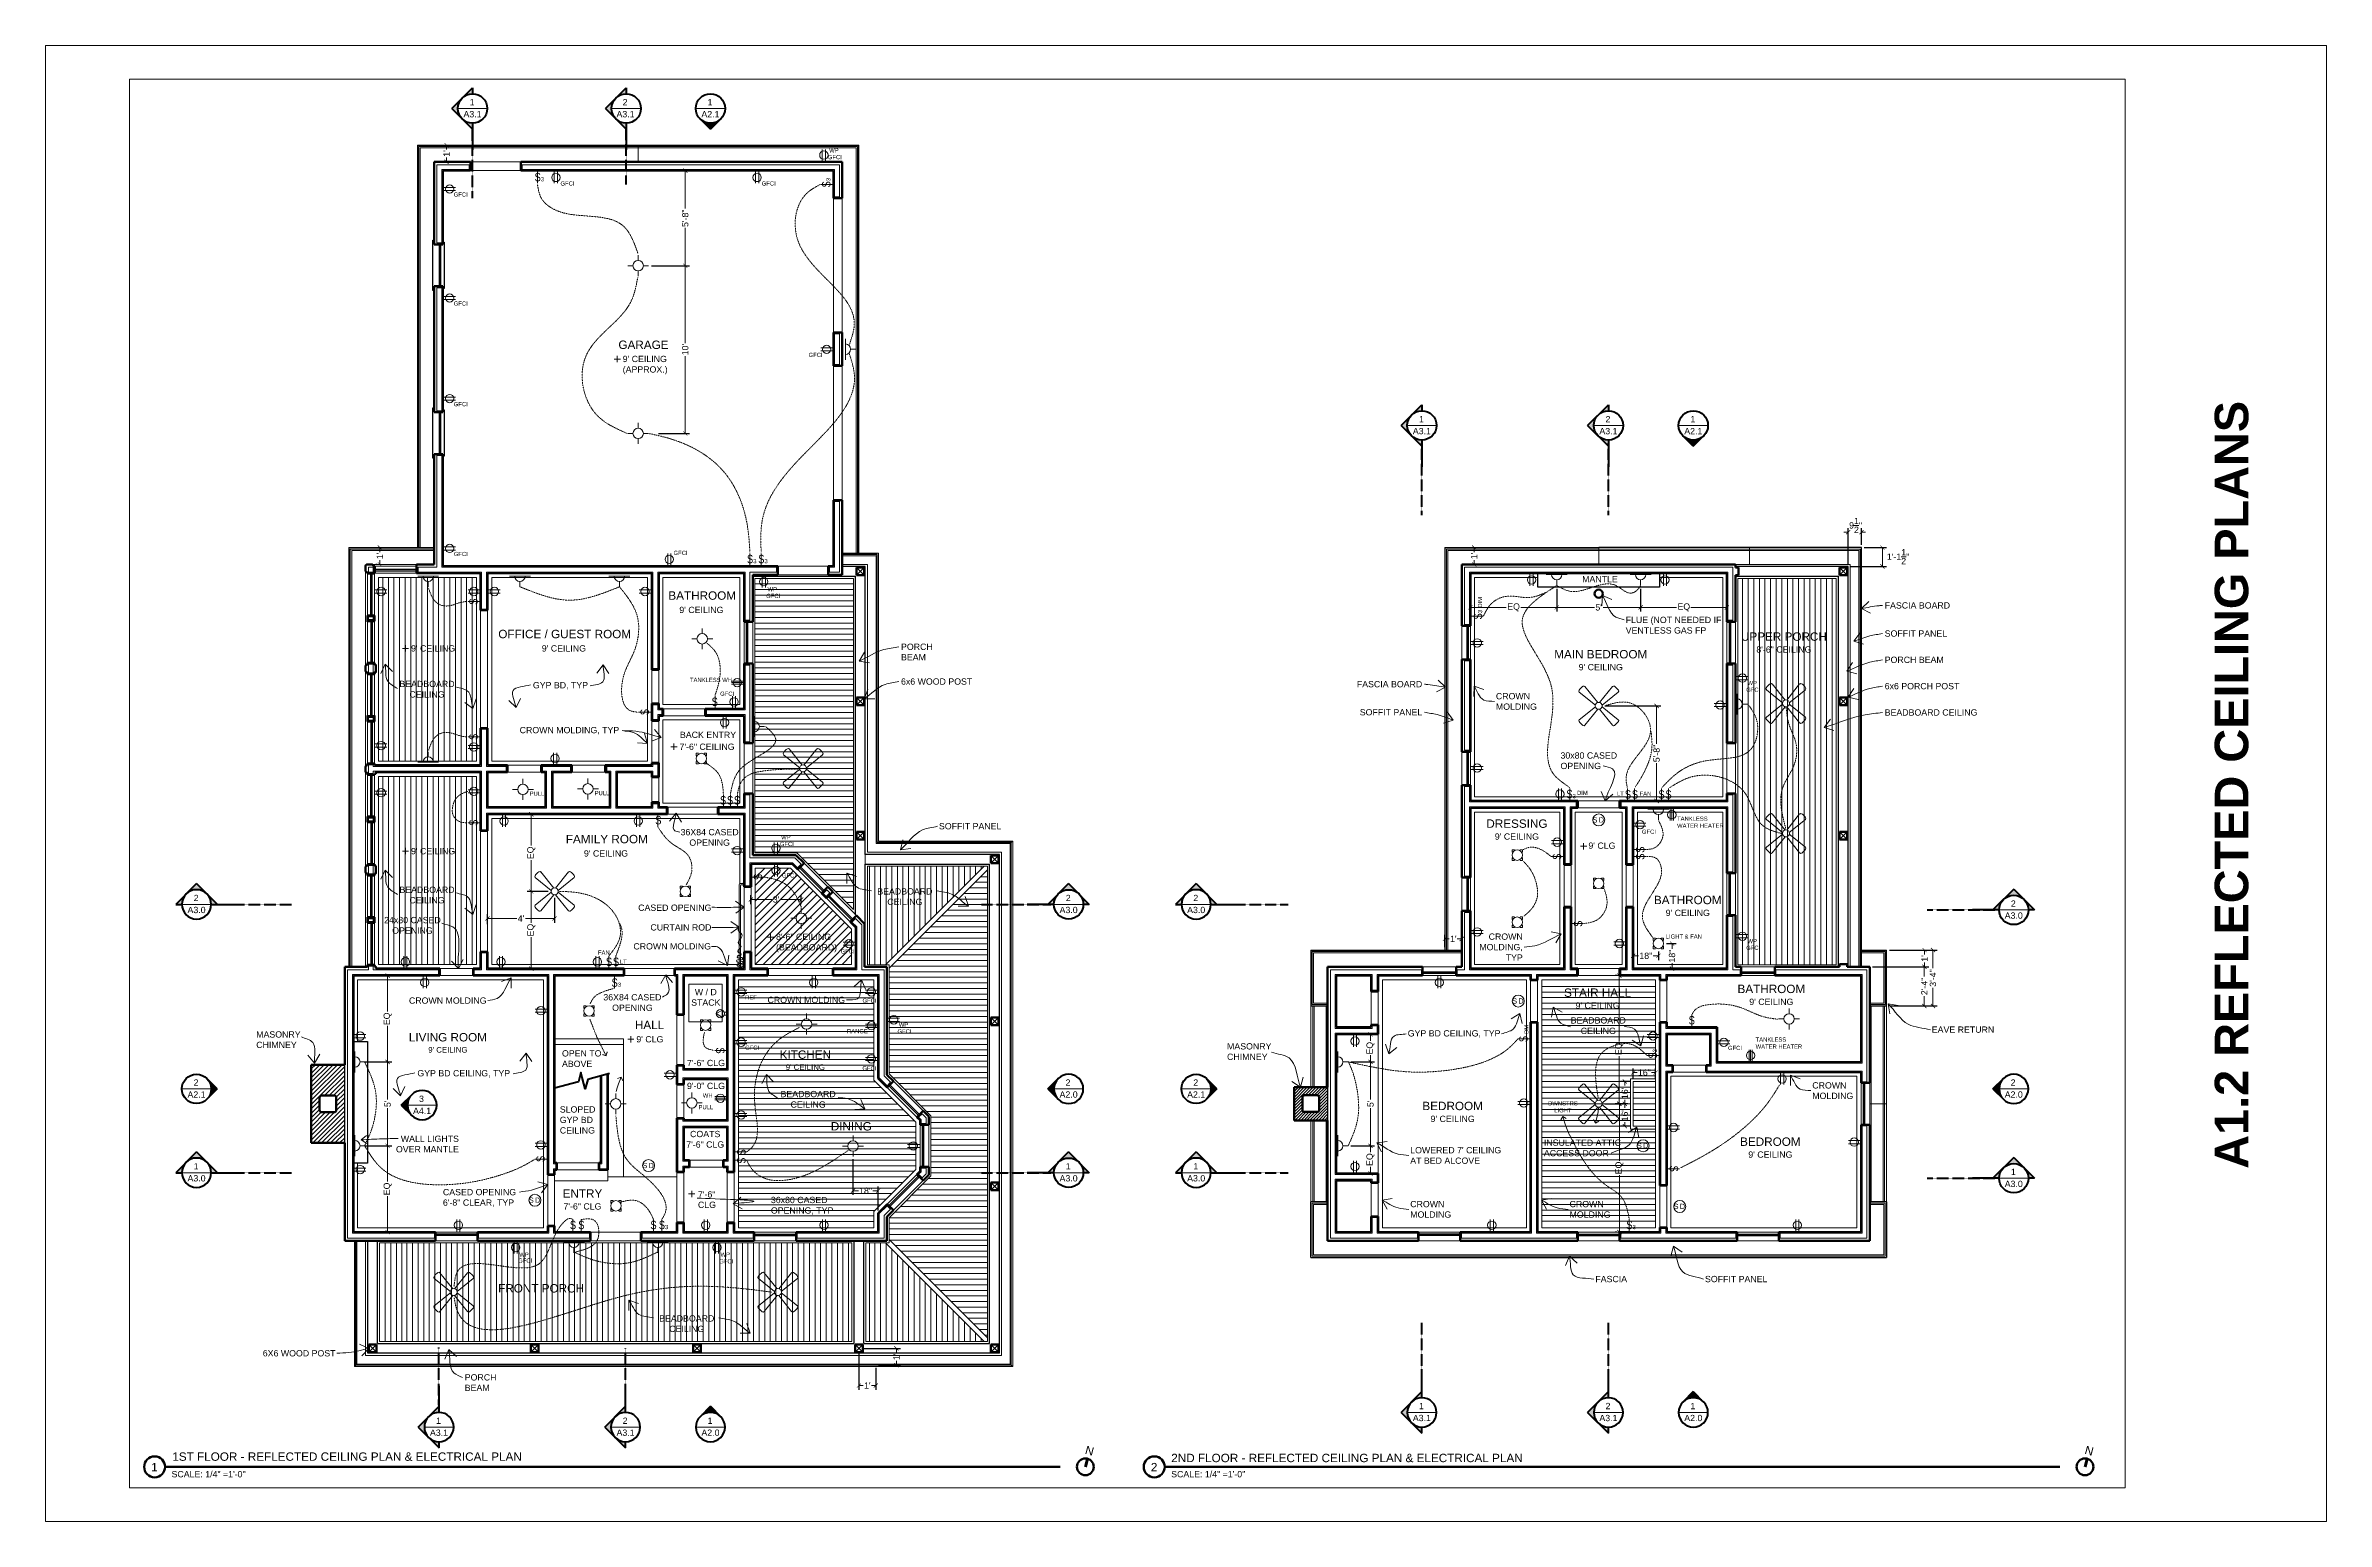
# Model space of a CAD drawing. Header units: inches. Extents: x -4969 to 16721, y 2489 to 24693.
# Drawn here: x 6612 to 8244, y 6903 to 7959 of the extents above; entities that cross this region are included whole.
import ezdxf

# ---------------------------------------------------------------- set-up
doc = ezdxf.new("R2010")
doc.units = ezdxf.units.IN
doc.header["$MEASUREMENT"] = 0
doc.linetypes.add('CENTER', pattern=[2, 1.25, -0.25, 0.25, -0.25])
doc.layers.get('0').update_dxf_attribs({"lineweight": 5})
doc.layers.add('0-NPLT', color=1, linetype='Continuous', plot=False)
for name, color, linetype, lineweight in [('1', 1, 'Continuous', 9), ('2', 6, 'Continuous', 20), ('3', 3, 'Continuous', 30), ('4', 2, 'Continuous', 40), ('5', 4, 'Continuous', 50), ('A-DIMSx', 7, 'Continuous', 9), ('A-ELEC', 7, 'Continuous', 9), ('A-LINK', 7, 'Continuous', 40), ('A-TEXTx', 7, 'Continuous', 20), ('TB-11x17', 7, 'Continuous', 100)]:
    doc.layers.add(name, color=color, linetype=linetype, lineweight=lineweight)
doc.styles.get("Standard").update_dxf_attribs({"font": 'Arial.ttf'})
doc.dimstyles.get("Standard").update_dxf_attribs({"dimtxt": 3, "dimasz": 2, "dimexe": 0.03125, "dimexo": 0.0625, "dimgap": 0.03125, "dimtad": 0, "dimtoh": 1, "dimdec": 4, "dimlfac": 0.99985, "dimzin": 0, "dimdsep": 46, "dimlunit": 4, "dimtxsty": 'Standard', "dimblk": 'ARCHTICK', "dimblk1": 'ARCHTICK', "dimblk2": 'ARCHTICK', "dimcen": 0.09, "dimclrt": 256, "dimadec": 0, "dimazin": 0, "dimtfac": 1, "dimtdec": 4, "dimtofl": 0, "dimtmove": 0, "dimatfit": 3, "dimfxl": 1, "dimtolj": 1, "dimtzin": 0, "dimarcsym": 0})

msp = doc.modelspace()

# ---------------------------------------------------------------- texts
at = {"ltscale": 0.5, "insert": (8176.2865153, 7429.5387499), "char_height": 24, "attachment_point": 5, "rotation": 90}
msp.add_mtext('{\\fArial|b1|i0|c0|p34;A1.2 REFLECTED CEILING PLANS}', dxfattribs=at)
at = {"ltscale": 0.5, "char_height": 3.75, "attachment_point": 5}
for insert in [(7723.5114274, 7404.4472786), (7665.9678307, 7274.8703139), (7755.2442063, 7171.3288056), (7043.6255763, 7157.1147476), (6962.3317732, 7132.3288056), (7781.4678307, 7127.8703139)]:
    msp.add_mtext('{\\fArial|b0|i0|c0|p0;\\T1.25;\\W0.8;SD}', dxfattribs=dict(at, insert=insert))
at = {"ltscale": 0.1, "char_height": 6, "width": 11.15057809, "attachment_point": 5, "rotation": 345}
for insert in [(7359.0295058, 6953.0506184), (8074.3209781, 6953.0506184)]:
    msp.add_mtext('{N}', dxfattribs=dict(at, insert=insert))
at = {"ltscale": 0.1, "char_height": 6}
for s, insert, width, attachment_point in [('{1}', (6689.8899552, 6941.3156121), 11.15057809, 5), ('{1ST FLOOR - REFLECTED CEILING PLAN & ELECTRICAL PLAN}', (6702.6417536, 6951.8569739), 274.153320881, 1), ('2', (7405.1814275, 6941.3156121), 11.15057809, 5), ('{2ND FLOOR - REFLECTED CEILING PLAN & ELECTRICAL PLAN}', (7417.4379185, 6950.8824436), 312.214659207, 1)]:
    msp.add_mtext(s, dxfattribs=dict(at, insert=insert, width=width, attachment_point=attachment_point))
at = {"layer": 'A-ELEC', "ltscale": 0.5, "char_height": 6}
for s, insert, attachment_point in [('{\\W0.8;S\\H0.5x;\\W1;3}', (6961.8719884, 7867.4196334), 1), ('{\\H0.5x;GFCI}', (6904.041911, 7853.4562409), 1), ('{\\H0.5x;GFCI}', (6980.4236508, 7861.3638997), 1), ('{\\H0.5x;GFCI}', (7124.4236508, 7861.3638997), 1), ('{\\H0.5x;GFCI}', (6904.041911, 7775.4562409), 1), ('{\\H0.5x;GFCI}', (7167.9512876, 7738.7070625), 3), ('{\\H0.5x;GFCI}', (6904.041911, 7703.4562409), 1), ('{\\H0.5x;GFCI}', (6904.041911, 7596.2382589), 1), ('{\\H0.5x;GFCI}', (7061.3216833, 7597.0301901), 1), ('{\\W0.8;S\\H0.5x;\\W1;3}', (7113.8719884, 7594.1076242), 1), ('{\\W0.8;S\\H0.5x;\\W1;3}', (7121.8719884, 7594.1076242), 1), ('{\\H0.5x;TANKLESS WH}', (7073.0776153, 7506.1189098), 1), ('{\\W0.8;S}', (7093.0209815, 7485.8949206), 9), ('{\\H0.5x;GFCI}', (7104.6710169, 7496.2129903), 3), ('{\\W0.8;S\\H0.5x;\\W1;3}', (7706.9718467, 7419.8891523), 9), ('{\\fArial|b0|i0|c0|p0;\\W0.8;S}', (7742.0379037, 7419.5844567), 7), ('{\\fArial|b0|i0|c0|p0;\\W0.8;S}', (7747.0379037, 7419.5844567), 7), ('{\\fArial|b0|i0|c0|p0;\\W0.8;S}', (7766.0379037, 7419.5844567), 7), ('{\\fArial|b0|i0|c0|p0;\\W0.8;S}', (7771.0379037, 7419.5844567), 7), ('{\\H0.5x;PULL}', (6958.3750369, 7424.7683191), 1), ('{\\H0.5x;PULL}', (7004.8827364, 7425.1216983), 1), ('{\\W0.8;S}', (7099.0209815, 7415.3949206), 9), ('{\\W0.8;S}', (7104.0209815, 7415.3949206), 9), ('{\\W0.8;S}', (7109.0209815, 7415.3949206), 9), ('{\\H0.5x;DIM}', (7707.7941536, 7425.3163349), 1), ('{\\H0.5x;LT}', (7736.4404204, 7424.6992473), 1), ('{\\H0.5x;FAN}', (7752.5655868, 7424.6992473), 1), ('{\\W0.8;S}', (7048.1947268, 7407.2426755), 1), ('{\\H0.5x;GFCI}', (7138.9308028, 7366.1572235), 1), ('{\\H0.5x;GFCI}', (7180.8851532, 7311.8536903), 1), ('{\\W0.8;S}', (7012.9430001, 7305.9343026), 1), ('{\\W0.8;S}', (7017.9430001, 7305.9343026), 1), ('{\\W0.8;S\\H0.5x;\\W1;3}', (7023.7679518, 7284.9418068), 9), ('{\\H0.5x;GFCI}', (7196.529345, 7276.5841427), 1), ('{\\fArial|b0|i0|c0|p0;\\W0.8;S}', (7792.1626825, 7264.1076242), 3), ('{\\H0.5x;RANGE}', (7185.4369575, 7254.7672412), 1), ('{\\H0.5x;GFCI}', (7112.541911, 7242.9562409), 1), ('{\\H0.5x;GFCI}', (7196.4466536, 7228.2304983), 1), ('{\\H0.5x;PULL}', (7079.2335392, 7200.3921519), 1), ('{\\H0.5x;WH}', (7082.2716023, 7208.7504118), 1), ('{\\fArial|b0|i0|c0|p0;\\W0.8;S}', (6987.1366113, 7117.6076242), 1), ('{\\fArial|b0|i0|c0|p0;\\W0.8;S}', (6993.1366113, 7117.6076242), 1), ('{\\fArial|b0|i0|c0|p0;\\W0.8;S}', (7044.7469884, 7117.6076242), 1), ('{\\W0.8;S\\H0.5x;\\W1;3}', (7050.7469884, 7117.6076242), 1), ('{\\W0.8;S\\H0.5x;\\W1;3}', (7743.0810801, 7117.6076242), 1), ('{\\H0.5x;GFCI}', (6960.1333246, 7087.5943257), 9), ('{\\H0.5x;WP}', (6950.9445043, 7094.8706498), 1)]:
    msp.add_mtext(s, dxfattribs=dict(at, insert=insert, attachment_point=attachment_point))
for s, insert, attachment_point, rotation in [('{\\W0.8;S\\H0.5x;\\W1;3}', (7173.6752746, 7857.0251046), 7, 90), ('{\\fArial|b0|i0|c0|p0;\\W0.8;S}', (6915.1636906, 7562.8993264), 3, 90), ('{\\H0.5x;DIM}', (7636.8799643, 7556.3170647), 1, 90), ('{\\W0.8;S\\H0.5x;\\W1;3}', (7640.0102619, 7554.6655607), 9, 90), ('{\\fArial|b0|i0|c0|p0;\\W0.8;S}', (7037.6636906, 7479.4001046), 1, 90), ('{\\fArial|b0|i0|c0|p0;\\W0.8;S}', (6915.1636906, 7461.6501046), 1, 90), ('{\\fArial|b0|i0|c0|p0;\\W0.8;S}', (6915.1636906, 7400.1841132), 1, 90), ('{\\fArial|b0|i0|c0|p0;\\W0.8;S}', (7690.4551629, 7380.3993264), 3, 90), ('{\\fArial|b0|i0|c0|p0;\\W0.8;S}', (7756.1209803, 7385.3993264), 9, 90), ('{\\fArial|b0|i0|c0|p0;\\W0.8;S}', (7756.1209803, 7380.3993264), 9, 90), ('{\\W0.8;S}', (7118.6168044, 7361.5003332), 9, 270), ('{\\fArial|b0|i0|c0|p0;\\W0.8;S}', (7711.6209803, 7332.3993264), 9, 90), ('{\\fArial|b0|i0|c0|p0;\\W0.8;S}', (7666.4551629, 7249.8993264), 3, 90), ('{\\H0.5x;DM}', (7670.0542812, 7251.2734727), 1, 90), ('{\\fArial|b0|i0|c0|p0;\\W0.8;S}', (7091.6636906, 7241.6493264), 7, 270), ('{\\fArial|b0|i0|c0|p0;\\W0.8;S\\H0.5x;\\W1;3}', (7758.9551629, 7233.6501046), 1, 90), ('{\\fArial|b0|i0|c0|p0;\\W0.8;S}', (7112.829508, 7169.0008813), 1, 270), ('{\\fArial|b0|i0|c0|p0;\\W0.8;S}', (6963.1636906, 7159.6501046), 1, 90), ('{\\fArial|b0|i0|c0|p0;\\W0.8;S}', (7112.829508, 7163.0008813), 1, 270), ('{\\fArial|b0|i0|c0|p0;\\W0.8;S}', (7780.1209803, 7152.6501046), 3, 270)]:
    msp.add_mtext(s, dxfattribs=dict(at, insert=insert, attachment_point=attachment_point, rotation=rotation))
for s, insert, width, attachment_point in [('{\\H0.5x;FAN}', (7007.2388995, 7311.0236046), 9.411323329, 1), ('{\\H0.5x;LT}', (7022.8635606, 7304.5232393), 9.411323329, 1), ('{\\H0.5x;REF}', (7112.541911, 7278.9562409), 9.411323329, 1), ('{\\H0.5x;DWNSTRS\\PLIGHT}', (7697.7050007, 7203.1372043), 2.820817218, 2)]:
    msp.add_mtext(s, dxfattribs=dict(at, insert=insert, width=width, attachment_point=attachment_point))
at = {"layer": 'A-LINK', "color": 152, "ltscale": 0.1, "attachment_point": 5}
for s, insert, char_height, width in [('{1}', (6917.1713286, 7918.0317111), 4.5, 9.771161836), ('2', (7026.6663745, 7918.0317111), 4.5, 9.771161836), ('{1}', (7087.4185519, 7918.0317111), 4.5, 9.771161836), ('{\\H0.75x;A3.1}', (6917.4772139, 7909.4283959), 6, 9.85131083), ('{\\H0.75x;A3.1}', (7026.9722598, 7909.4283959), 6, 9.85131083), ('{\\H0.75x;A2.1}', (7087.7244373, 7909.4283959), 6, 9.85131083), ('{1}', (7596.4628009, 7691.2388696), 4.5, 9.771161836), ('2', (7729.9578468, 7691.2388696), 4.5, 9.771161836), ('{1}', (7790.7100242, 7691.2388696), 4.5, 9.771161836), ('{\\H0.75x;A3.1}', (7596.7686862, 7682.6355544), 6, 9.85131083), ('{\\H0.75x;A3.1}', (7730.2637321, 7682.6355544), 6, 9.85131083), ('{\\H0.75x;A2.1}', (7791.0159096, 7682.6355544), 6, 9.85131083), ('2', (6719.6970821, 7348.5680665), 4.5, 9.771161836), ('2', (7343.6864562, 7348.5680665), 4.5, 9.771161836), ('2', (7434.9885544, 7348.5680665), 4.5, 9.771161836), ('2', (8019.981817, 7344.5680665), 4.5, 9.771161836), ('{\\H0.75x;A3.0}', (6720.0029674, 7339.9647513), 6, 9.85131083), ('{\\H0.75x;A3.0}', (7343.9923415, 7339.9647513), 6, 9.85131083), ('{\\H0.75x;A3.0}', (7435.2944397, 7339.9647513), 6, 9.85131083), ('{\\H0.75x;A3.0}', (8020.2877024, 7335.9647513), 6, 9.85131083), ('2', (6719.6864562, 7216.5129545), 4.5, 9.771161836), ('2', (7343.5764703, 7216.5129545), 4.5, 9.771161836), ('2', (7434.9779285, 7216.5129545), 4.5, 9.771161836), ('2', (8019.8718311, 7216.5129545), 4.5, 9.771161836), ('{\\H0.75x;A2.1}', (6719.9923415, 7207.9096393), 6, 9.85131083), ('{\\H0.75x;A4.1}', (6881.3793928, 7196.2241284), 6, 9.85131083), ('{3}', (6880.955006, 7204.8618435), 4.5, 9.771161836), ('{\\H0.75x;A2.0}', (7344.000857, 7207.9096393), 6, 9.85131083), ('{\\H0.75x;A2.1}', (7435.2838138, 7207.9096393), 6, 9.85131083), ('{\\H0.75x;A2.0}', (8020.2962179, 7207.9096393), 6, 9.85131083), ('{\\H0.75x;A3.0}', (6720.0029674, 7147.9647513), 6, 9.85131083), ('{1}', (6719.6970821, 7156.5680665), 4.5, 9.771161836), ('{\\H0.75x;A3.0}', (7343.9923415, 7147.9647513), 6, 9.85131083), ('{1}', (7343.6864562, 7156.5680665), 4.5, 9.771161836), ('{\\H0.75x;A3.0}', (7435.2944397, 7147.9647513), 6, 9.85131083), ('{1}', (7434.9885544, 7156.5680665), 4.5, 9.771161836), ('{1}', (8019.981817, 7152.5680665), 4.5, 9.771161836), ('{\\H0.75x;A3.0}', (8020.2877024, 7143.9647513), 6, 9.85131083), ('{1}', (7596.4628009, 6985.0442485), 4.5, 9.771161836), ('2', (7729.9578468, 6985.0442485), 4.5, 9.771161836), ('{1}', (7790.7100242, 6985.0442485), 4.5, 9.771161836), ('{1}', (6893.1713286, 6974.5442485), 4.5, 9.771161836), ('2', (7026.6663745, 6974.5442485), 4.5, 9.771161836), ('{1}', (7087.4185519, 6974.5442485), 4.5, 9.771161836), ('{\\H0.75x;A3.1}', (7596.7686862, 6976.4409333), 6, 9.85131083), ('{\\H0.75x;A3.1}', (7730.2637321, 6976.4409333), 6, 9.85131083), ('{\\H0.75x;A2.0}', (7791.0159096, 6976.4409333), 6, 9.85131083), ('{\\H0.75x;A3.1}', (6893.4772139, 6965.9409333), 6, 9.85131083), ('{\\H0.75x;A3.1}', (7026.9722598, 6965.9409333), 6, 9.85131083), ('{\\H0.75x;A2.0}', (7087.7244373, 6965.9409333), 6, 9.85131083)]:
    msp.add_mtext(s, dxfattribs=dict(at, insert=insert, char_height=char_height, width=width))
at = {"layer": 'A-TEXTx', "ltscale": 0.5, "char_height": 6}
for s, insert, attachment_point in [('{\\H0.5x;WP}', (7172.6828645, 7884.9917626), 1), ('{\\H0.5x;GFCI}', (7181.7445376, 7877.1654228), 9), ('{\\H0.5x;GFCI}', (7137.6249876, 7563.1928201), 9), ('{\\H0.5x;WP}', (7128.5633145, 7571.0191599), 1), ('{\\H0.5x;GFCI}', (7838.8573035, 7496.0916488), 9), ('{\\H0.5x;WP}', (7829.7956305, 7503.9179887), 1), ('{\\H0.5x;WP}', (7138.3346755, 7393.5101075), 1), ('{\\H0.5x;GFCI}', (7754.2684373, 7397.4991331), 1), ('{\\H0.5x;TANKLESS\\PWATER HEATER}', (7779.3937673, 7406.8402458), 1), ('{\\H0.5x;GFCI}', (7147.3963486, 7385.6837676), 9), ('{\\H0.5x;LIGHT & FAN}', (7771.2886315, 7322.5158481), 1), ('{\\H0.5x;GFCI}', (7838.8573035, 7311.3983244), 9), ('{\\H0.5x;WP}', (7829.7956305, 7319.2246642), 1), ('{\\H0.5x;GFCI}', (7231.5658312, 7251.5792948), 9), ('{\\H0.5x;WP}', (7222.5041582, 7259.4056346), 1), ('{\\H0.5x;TANKLESS\\PWATER HEATER}', (7835.6052965, 7248.7674264), 1), ('{\\H0.5x;GFCI}', (7815.8333833, 7242.8251773), 1), ('{\\H0.5x;GFCI}', (7104.0061774, 7087.04431), 9), ('{\\H0.5x;WP}', (7094.9445043, 7094.8706498), 1)]:
    msp.add_mtext(s, dxfattribs=dict(at, insert=insert, attachment_point=attachment_point))
at = {"layer": 'A-TEXTx', "ltscale": 0.5}
for s, insert, char_height, width, attachment_point in [('GARAGE', (7039.7976795, 7747.4381615), 6, 104.530359291, 2), ('BATHROOM', (7081.8332431, 7567.9844744), 6, 104.530359291, 2), ('OFFICE / GUEST ROOM', (6983.4327471, 7540.4609307), 6, 104.530359291, 2), ("{MAIN BEDROOM\\P\\H0.75x;9' CEILING}", (7724.7728885, 7526.0105842), 6, 104.530359291, 2), ('UPPER PORCH\\P{\\H0.75x;8\'-6" CEILING}', (7855.8359017, 7538.6466684), 6, 104.530359291, 2), ('FAMILY ROOM', (7013.564107, 7393.735178), 6, 104.530359291, 2), ("DRESSING\\P{\\H0.75x;9' CEILING}", (7664.7740557, 7404.7937667), 6, 51.83963987, 2), ("{\\H0.75x;9' CLG}", (7725.6223433, 7388.2741307), 6, 51.83963987, 2), ("{BATHROOM\\P\\H0.75x;9' CEILING}", (7787.0351498, 7350.1573796), 6, 51.83963987, 2), ("{STAIR HALL\\P\\H0.75x;9' CEILING}", (7722.5254159, 7283.8566523), 6, 51.83963987, 2), ("{BATHROOM\\P\\H0.75x;9' CEILING}", (7846.847018, 7286.5334531), 6, 51.83963987, 2), ("{LIVING ROOM\\P\\H0.666667x;9' CEILING}", (6899.8473041, 7251.9359995), 6, 104.530359291, 2), ('HALL', (7044.1243365, 7260.7601805), 6, 104.530359291, 2), ('{OPEN TO\\PABOVE}', (6981.4831564, 7239.6597854), 4.5, 79.721521148, 1), ('{7\'-6" CLG}', (7084.5217599, 7232.7664119), 4.5, 26.865618166, 2), ("{KITCHEN\\P\\H0.666667x;9' CEILING}", (7155.6149613, 7239.520357), 6, 104.530359291, 2), ('{9\'-0" CLG}', (7084.5217599, 7216.3435535), 4.5, 26.865618166, 2), ("BEDROOM\\P{\\H0.75x;9' CEILING}", (7618.7877007, 7202.7664917), 6, 104.530359291, 2), ('{COATS\\P7\'-6" CLG}', (7083.9717884, 7181.9421364), 4.5, 26.865618166, 2), ('{DINING}', (7188.5072173, 7188.2057898), 6, 104.530359291, 2), ("{BEDROOM\\P\\H0.75x;9' CEILING}", (7846.139481, 7177.2230421), 6, 104.530359291, 2), ('{ENTRY\\P\\H0.75x;7\'-6" CLG}', (6996.1247698, 7140.1405713), 6, 104.530359291, 2), ('{FRONT PORCH}', (6966.5431913, 7072.2826946), 6, 104.530359291, 2)]:
    msp.add_mtext(s, dxfattribs=dict(at, insert=insert, char_height=char_height, width=width, attachment_point=attachment_point))
at = {"layer": 'A-TEXTx', "ltscale": 0.25, "char_height": 4.5}
for s, insert, attachment_point in [("9' CEILING\\P(APPROX.)", (7024.9385476, 7729.8582685), 4), ('MANTLE', (7736.9627907, 7576.7604933), 6), ("{9' CEILING}", (7065.4492686, 7554.6743427), 4), ("{9' CEILING}", (6873.4642246, 7527.1508375), 4), ("{9' CEILING}", (6967.0487727, 7527.150799), 4), ('GYP BD, TYP', (6960.6687815, 7500.4362069), 4), ('{CROWN\\PMOLDING}', (7649.7403945, 7489.2158629), 4), ('7\'-6" CEILING', (7065.5717087, 7456.7816244), 4), ('BACK ENTRY', (7065.8980128, 7465.2901423), 4), ('{SOFFIT PANEL}', (7251.2167486, 7399.8945012), 4), ("{9' CEILING}", (6873.4642246, 7382.0802361), 4), ("{9' CEILING}", (6997.1801325, 7380.4250463), 4), ('8\'-6" CEILING\\P(BEADBOARD)', (7134.6694368, 7316.3546373), 4), ('CROWN\\PMOLDING,\\PTYP', (7668.9868323, 7313.4245055), 6), ('{CROWN MOLDING}', (6927.509368, 7275.1364305), 6), ('{CROWN MOLDING}', (7184.0754623, 7275.623651), 6), ("9' CLG", (7034.6892623, 7247.4500488), 4), ('{GYP BD CEILING, TYP}', (7586.6545062, 7251.3126941), 4), ('{EAVE RETURN}', (7961.6382321, 7254.3429545), 4), ('{MASONRY\\PCHIMNEY}', (7457.3688066, 7238.655625), 4), ('{GYP BD CEILING, TYP}', (6878.0060965, 7222.7406367), 4), ('{CROWN\\PMOLDING}', (7876.1436555, 7210.7158629), 4), ('SLOPED\\PGYP BD\\PCEILING', (6979.9198337, 7189.7523239), 4), ('{WALL LIGHTS\\POVER MANTLE}', (6907.7347079, 7172.5187762), 6), ("{LOWERED 7' CEILING\\PAT BED ALCOVE}", (7588.4434245, 7164.3280514), 4), ('{INSULATED ATTIC \\PACCESS DOOR}', (7684.0828905, 7169.72206), 4), ('{CASED OPENING\\P6\'-8" CLEAR, TYP}', (6896.279696, 7133.9497224), 4), ('{7\'-6"\\PCLG}', (7078.7739075, 7132.7337458), 4), ('36x80 CASED\\POPENING, TYP', (7130.9621907, 7128.3161089), 4), ('{CROWN\\PMOLDING}', (7588.4434245, 7125.7868536), 4), ('{CROWN\\PMOLDING}', (7702.4434245, 7125.7868535), 4), ('{FASCIA}', (7720.9076187, 7075.8842318), 4), ('{SOFFIT PANEL}', (7799.3498288, 7075.8842318), 4)]:
    msp.add_mtext(s, dxfattribs=dict(at, insert=insert, attachment_point=attachment_point))
for s, insert, width, attachment_point in [('FASCIA BOARD', (7927.9485832, 7560.1892269), 50.149540843, 1), ('FLUE (NOT NEEDED IF VENTLESS GAS FP', (7742.6231129, 7543.7621847), 69.41495864, 4), ('SOFFIT PANEL', (7927.9485832, 7540.0833741), 50.149540843, 1), ('{PORCH BEAM}', (7224.0754054, 7530.5979224), 34.477489768, 1), ('{PORCH BEAM}', (7927.9485832, 7521.2539258), 50.149540843, 1), ('{BEADBOARD CEILING}', (6884.8895919, 7497.9692856), 46.664464296, 5), ('6x6 WOOD POST', (7224.0754054, 7505.7233896), 56.714780184, 1), ('FASCIA BOARD', (7597.0534085, 7503.8321519), 50.149540843, 3), ('6x6 PORCH POST', (7927.9485832, 7502.4244775), 54.927993295, 1), ('SOFFIT PANEL', (7597.0534085, 7483.726299), 50.149540843, 3), ('BEADBOARD CEILING', (7927.9485832, 7483.5950292), 76.76928751, 1), ('CROWN MOLDING, TYP', (6986.8291551, 7468.3121389), 74.173079681, 5), ('30x80 CASED\\POPENING', (7695.9649922, 7446.7703301), 55.415474048, 4), ('36X84 CASED\\POPENING', (7087.1237868, 7391.9224458), 55.415474048, 5), ('{BEADBOARD CEILING}', (6884.8895919, 7350.6832787), 46.664464296, 5), ('{BEADBOARD CEILING}', (7226.8309668, 7355.5565021), 48.028649386, 2), ('24x80 CASED OPENING', (6874.4945348, 7329.0043057), 46.664464296, 5), ('CASED OPENING', (7062.2117811, 7341.5975816), 55.415474048, 5), ('CURTAIN ROD', (7066.587286, 7327.5199504), 46.664464296, 5), ('CROWN MOLDING', (7060.3564136, 7313.9507417), 65.179897062, 5), ('36X84 CASED\\POPENING', (7031.8694118, 7273.7457085), 55.415474048, 5), ('W / D \\PSTACK', (7084.400979, 7283.5067614), 20.831910744, 2), ('{BEADBOARD CEILING}', (7722.9907704, 7263.2391652), 48.028649386, 2), ('{BEADBOARD CEILING}', (7157.6166413, 7204.4983025), 46.664464296, 5), ('{BEADBOARD CEILING}', (7070.7704653, 7049.9960681), 48.028649386, 2), ('{6X6 WOOD POST}', (6819.4313797, 7025.0327537), 62.539351262, 3), ('{PORCH BEAM}', (6911.9127631, 7007.8182801), 34.477489768, 1)]:
    msp.add_mtext(s, dxfattribs=dict(at, insert=insert, width=width, attachment_point=attachment_point))
at = {"layer": 'A-TEXTx', "ltscale": 0.1, "insert": (6762.6900506, 7247.1562612), "char_height": 4.5, "attachment_point": 4}
msp.add_mtext('{MASONRY\\PCHIMNEY}', dxfattribs=at)
at = {"layer": 'TB-11x17', "ltscale": 0.5, "char_height": 4.5, "width": 73.076179956, "attachment_point": 1}
for insert in [(6702.1149925, 6938.5331228), (7417.4064648, 6938.5331228)]:
    msp.add_mtext('\\A1;SCALE: 1/4" =1\'-0"', dxfattribs=dict(at, insert=insert))

# ---------------------------------------------------------------- blocks, each defined once
blk = doc.blocks.new('Elevation Callout - 1')
at = {"layer": 'A-LINK', "ltscale": 0.1}
blk.add_hatch(color=152, dxfattribs=at).paths.add_polyline_path([(2031.6, 7377.7), (2039, 7370.2), (2046.4, 7377.7, -0.198912), (2039, 7374.6, -0.198912)])
at = {"layer": 'A-LINK', "color": 152, "ltscale": 0.1}
for q in [(2031.6, 7377.7), (2046.4, 7377.7)]:
    blk.add_line((2039, 7370.2), q, dxfattribs=at)
blk.add_circle((2039, 7385.1), 10.5, dxfattribs=at)
blk = doc.blocks.new('Section Callout')
at = {"layer": 'A-LINK', "ltscale": 0.1}
h = blk.add_hatch(color=152, dxfattribs=at)
h.paths.add_polyline_path([(1891.1, 7392.5), (1883.6, 7385.1), (1891.1, 7377.7, -0.198912), (1888, 7385.1, -0.198912)])
h.paths.add_polyline_path([(1898.5, 7399.9), (1891.1, 7392.5, -0.198912), (1898.5, 7395.6)])
h.paths.add_polyline_path([(1891.1, 7377.7), (1898.5, 7370.2), (1898.5, 7374.6, -0.198912)])
at = {"layer": 'A-LINK', "color": 152, "ltscale": 0.1}
for p, q in [((1883.6, 7385.1), (1898.5, 7399.9)), ((1898.5, 7399.9), (1898.5, 7395.6)), ((1883.6, 7385.1), (1898.5, 7370.2)), ((1898.5, 7374.6), (1898.5, 7370.2)), ((1898.5, 7370.2), (1898.5, 7355.5))]:
    blk.add_line(p, q, dxfattribs=at)
blk.add_circle((1898.5, 7385.1), 10.5, dxfattribs=at)
blk = doc.blocks.new('_ArchTick')
at = {"color": 0, "linetype": 'ByBlock', "lineweight": 0, "const_width": 0.15}
blk.add_lwpolyline([(-0.5, -0.5), (0.5, 0.5)], dxfattribs=at)
blk = doc.blocks.new('*D188')
at = {"layer": 'A-DIMSx', "color": 0, "lineweight": -2, "ltscale": 0.1, "transparency": 16777216}
for p, q in [((7919.3, 7299.3), (7959.5, 7299.3)), ((7931.3, 7311.3), (7959.5, 7311.3))]:
    blk.add_line(p, q, dxfattribs=at)
at = {"layer": 'A-DIMSx', "color": 0, "lineweight": 5, "ltscale": 0.1, "transparency": 16777216}
for p, q in [((7956.5, 7311.3), (7956.5, 7308.1)), ((7956.5, 7299.3), (7956.5, 7302.4))]:
    blk.add_line(p, q, dxfattribs=at)
at = {"layer": 'Defpoints', "color": 0, "ltscale": 0.1, "transparency": 16777216}
for p in [(7917.3, 7299.3), (7929.3, 7311.3), (7956.5, 7299.3)]:
    blk.add_point(p, dxfattribs=at)
at = {"layer": 'A-DIMSx', "color": 0, "lineweight": 5, "ltscale": 0.1, "transparency": 16777216, "xscale": 3, "yscale": 3, "zscale": 3}
for p, rotation in [((7956.5, 7311.3), 90), ((7956.5, 7299.3), 270)]:
    blk.add_blockref('_ArchTick', p, dxfattribs=dict(at, rotation=rotation))
at = {"layer": 'A-DIMSx', "ltscale": 0.1, "transparency": 16777216, "insert": (7956.5, 7305.3), "char_height": 4.5, "attachment_point": 5, "rotation": 90}
blk.add_mtext("\\A1;1'", dxfattribs=at)
blk = doc.blocks.new('*D189')
at = {"layer": 'A-DIMSx', "color": 0, "lineweight": -2, "ltscale": 0.1, "transparency": 16777216}
for p, q in [((7748, 7219.3), (7748, 7226.6)), ((7764, 7219.3), (7764, 7226.6))]:
    blk.add_line(p, q, dxfattribs=at)
at = {"layer": 'A-DIMSx', "color": 0, "lineweight": 5, "ltscale": 0.1, "transparency": 16777216}
for p, q in [((7748, 7223.6), (7750.9, 7223.6)), ((7764, 7223.6), (7761.2, 7223.6))]:
    blk.add_line(p, q, dxfattribs=at)
at = {"layer": 'Defpoints', "color": 0, "ltscale": 0.1, "transparency": 16777216}
for p in [(7748, 7217.3), (7764, 7223.6), (7764, 7217.3)]:
    blk.add_point(p, dxfattribs=at)
at = {"layer": 'A-DIMSx', "color": 0, "lineweight": 5, "ltscale": 0.1, "transparency": 16777216, "xscale": 3, "yscale": 3, "zscale": 3, "rotation": 180}
blk.add_blockref('_ArchTick', (7748, 7223.6), dxfattribs=at)
at = {"layer": 'A-DIMSx', "color": 0, "lineweight": 5, "ltscale": 0.1, "transparency": 16777216, "xscale": 3, "yscale": 3, "zscale": 3}
blk.add_blockref('_ArchTick', (7764, 7223.6), dxfattribs=at)
at = {"layer": 'A-DIMSx', "ltscale": 0.1, "transparency": 16777216, "insert": (7756, 7223.6), "char_height": 4.5, "attachment_point": 5}
blk.add_mtext('\\A1;16"', dxfattribs=at)
blk = doc.blocks.new('*D190')
at = {"layer": 'A-DIMSx', "color": 0, "lineweight": -2, "ltscale": 0.1, "transparency": 16777216}
for p, q in [((7727.7, 7201.3), (7741.1, 7201.3)), ((7736.3, 7109.5), (7735.1, 7109.5))]:
    blk.add_line(p, q, dxfattribs=at)
at = {"layer": 'A-DIMSx', "color": 0, "lineweight": 5, "ltscale": 0.1, "transparency": 16777216}
for p, q in [((7738.1, 7201.3), (7738.1, 7160.6)), ((7738.1, 7109.5), (7738.1, 7150.2))]:
    blk.add_line(p, q, dxfattribs=at)
at = {"layer": 'Defpoints', "color": 0, "ltscale": 0.1, "transparency": 16777216}
for p in [(7725.7, 7201.3), (7738.1, 7201.3), (7738.3, 7109.5)]:
    blk.add_point(p, dxfattribs=at)
at = {"layer": 'A-DIMSx', "color": 0, "lineweight": 5, "ltscale": 0.1, "transparency": 16777216, "xscale": 3, "yscale": 3, "zscale": 3}
for p, rotation in [((7738.1, 7201.3), 90), ((7738.1, 7109.5), 270)]:
    blk.add_blockref('_ArchTick', p, dxfattribs=dict(at, rotation=rotation))
at = {"layer": 'A-DIMSx', "ltscale": 0.1, "transparency": 16777216, "insert": (7738.1, 7155.4), "char_height": 4.5, "attachment_point": 5, "rotation": 90}
blk.add_mtext('\\A1;EQ', dxfattribs=at)
blk = doc.blocks.new('*D191')
at = {"layer": 'A-DIMSx', "color": 0, "lineweight": -2, "ltscale": 0.1, "transparency": 16777216}
for p, q in [((7736.3, 7293), (7735, 7293)), ((7744.2, 7201.3), (7735, 7201.3))]:
    blk.add_line(p, q, dxfattribs=at)
at = {"layer": 'A-DIMSx', "color": 0, "lineweight": 5, "ltscale": 0.1, "transparency": 16777216}
for p, q in [((7738, 7293), (7738, 7245.9)), ((7738, 7201.3), (7738, 7235.5))]:
    blk.add_line(p, q, dxfattribs=at)
at = {"layer": 'Defpoints', "color": 0, "ltscale": 0.1, "transparency": 16777216}
for p in [(7738, 7293), (7738.3, 7293), (7746.2, 7201.3)]:
    blk.add_point(p, dxfattribs=at)
at = {"layer": 'A-DIMSx', "color": 0, "lineweight": 5, "ltscale": 0.1, "transparency": 16777216, "xscale": 3, "yscale": 3, "zscale": 3}
for p, rotation in [((7738, 7293), 90), ((7738, 7201.3), 270)]:
    blk.add_blockref('_ArchTick', p, dxfattribs=dict(at, rotation=rotation))
at = {"layer": 'A-DIMSx', "ltscale": 0.1, "transparency": 16777216, "insert": (7738, 7240.7), "char_height": 4.5, "attachment_point": 5, "rotation": 90}
blk.add_mtext('\\A1;EQ', dxfattribs=at)
blk = doc.blocks.new('*D192')
at = {"layer": 'A-DIMSx', "color": 0, "lineweight": -2, "ltscale": 0.1, "transparency": 16777216}
for p, q in [((7744, 7201.3), (7739, 7201.3)), ((7746, 7185.3), (7739, 7185.3))]:
    blk.add_line(p, q, dxfattribs=at)
at = {"layer": 'A-DIMSx', "color": 0, "lineweight": 5, "ltscale": 0.1, "transparency": 16777216}
for p, q in [((7742, 7201.3), (7742, 7198.4)), ((7742, 7185.3), (7742, 7188.2))]:
    blk.add_line(p, q, dxfattribs=at)
at = {"layer": 'Defpoints', "color": 0, "ltscale": 0.1, "transparency": 16777216}
for p in [(7742, 7201.3), (7746, 7201.3), (7748, 7185.3)]:
    blk.add_point(p, dxfattribs=at)
at = {"layer": 'A-DIMSx', "color": 0, "lineweight": 5, "ltscale": 0.1, "transparency": 16777216, "xscale": 3, "yscale": 3, "zscale": 3}
for p, rotation in [((7742, 7201.3), 90), ((7742, 7185.3), 270)]:
    blk.add_blockref('_ArchTick', p, dxfattribs=dict(at, rotation=rotation))
at = {"layer": 'A-DIMSx', "ltscale": 0.1, "transparency": 16777216, "insert": (7742, 7193.3), "char_height": 4.5, "attachment_point": 5, "rotation": 90}
blk.add_mtext('\\A1;16"', dxfattribs=at)
blk = doc.blocks.new('*D193')
at = {"layer": 'A-DIMSx', "color": 0, "lineweight": -2, "ltscale": 0.1, "transparency": 16777216}
for p, q in [((7746, 7217.3), (7739, 7217.3)), ((7744, 7201.3), (7739, 7201.3))]:
    blk.add_line(p, q, dxfattribs=at)
at = {"layer": 'A-DIMSx', "color": 0, "lineweight": 5, "ltscale": 0.1, "transparency": 16777216}
for p, q in [((7742, 7217.3), (7742, 7214.4)), ((7742, 7201.3), (7742, 7204.2))]:
    blk.add_line(p, q, dxfattribs=at)
at = {"layer": 'Defpoints', "color": 0, "ltscale": 0.1, "transparency": 16777216}
for p in [(7742, 7217.3), (7748, 7217.3), (7746, 7201.3)]:
    blk.add_point(p, dxfattribs=at)
at = {"layer": 'A-DIMSx', "color": 0, "lineweight": 5, "ltscale": 0.1, "transparency": 16777216, "xscale": 3, "yscale": 3, "zscale": 3}
for p, rotation in [((7742, 7217.3), 90), ((7742, 7201.3), 270)]:
    blk.add_blockref('_ArchTick', p, dxfattribs=dict(at, rotation=rotation))
at = {"layer": 'A-DIMSx', "ltscale": 0.1, "transparency": 16777216, "insert": (7742, 7209.3), "char_height": 4.5, "attachment_point": 5, "rotation": 90}
blk.add_mtext('\\A1;16"', dxfattribs=at)
blk = doc.blocks.new('*D194')
at = {"layer": 'A-DIMSx', "color": 0, "lineweight": -2, "ltscale": 0.1, "transparency": 16777216}
for p, q in [((7546, 7171.3), (7563, 7171.3)), ((7553.1, 7151.5), (7563, 7151.5))]:
    blk.add_line(p, q, dxfattribs=at)
at = {"layer": 'A-DIMSx', "color": 0, "lineweight": 5, "ltscale": 0.1, "transparency": 16777216}
for p, q in [((7560, 7171.3), (7560, 7166.6)), ((7560, 7151.5), (7560, 7156.2))]:
    blk.add_line(p, q, dxfattribs=at)
at = {"layer": 'Defpoints', "color": 0, "ltscale": 0.1, "transparency": 16777216}
for p in [(7544, 7171.3), (7551.1, 7151.5), (7560, 7151.5)]:
    blk.add_point(p, dxfattribs=at)
at = {"layer": 'A-DIMSx', "color": 0, "lineweight": 5, "ltscale": 0.1, "transparency": 16777216, "xscale": 3, "yscale": 3, "zscale": 3}
for p, rotation in [((7560, 7171.3), 90), ((7560, 7151.5), 270)]:
    blk.add_blockref('_ArchTick', p, dxfattribs=dict(at, rotation=rotation))
at = {"layer": 'A-DIMSx', "ltscale": 0.1, "transparency": 16777216, "insert": (7560, 7161.4), "char_height": 4.5, "attachment_point": 5, "rotation": 90}
blk.add_mtext('\\A1;EQ', dxfattribs=at)
blk = doc.blocks.new('*D195')
at = {"layer": 'A-DIMSx', "color": 0, "lineweight": -2, "ltscale": 0.1, "transparency": 16777216}
for p, q in [((7546, 7231.3), (7563, 7231.3)), ((7546, 7171.3), (7563, 7171.3))]:
    blk.add_line(p, q, dxfattribs=at)
at = {"layer": 'A-DIMSx', "color": 0, "lineweight": 5, "ltscale": 0.1, "transparency": 16777216}
for p, q in [((7560, 7231.3), (7560, 7204.3)), ((7560, 7171.3), (7560, 7198.2))]:
    blk.add_line(p, q, dxfattribs=at)
at = {"layer": 'Defpoints', "color": 0, "ltscale": 0.1, "transparency": 16777216}
for p in [(7544, 7231.3), (7560, 7231.3), (7544, 7171.3)]:
    blk.add_point(p, dxfattribs=at)
at = {"layer": 'A-DIMSx', "color": 0, "lineweight": 5, "ltscale": 0.1, "transparency": 16777216, "xscale": 3, "yscale": 3, "zscale": 3}
for p, rotation in [((7560, 7231.3), 90), ((7560, 7171.3), 270)]:
    blk.add_blockref('_ArchTick', p, dxfattribs=dict(at, rotation=rotation))
at = {"layer": 'A-DIMSx', "ltscale": 0.1, "transparency": 16777216, "insert": (7560, 7201.3), "char_height": 4.5, "attachment_point": 5, "rotation": 90}
blk.add_mtext("\\A1;5'", dxfattribs=at)
blk = doc.blocks.new('*D196')
at = {"layer": 'A-DIMSx', "color": 0, "lineweight": -2, "ltscale": 0.1, "transparency": 16777216}
for p, q in [((7553.1, 7251), (7563, 7251)), ((7546, 7231.3), (7563, 7231.3))]:
    blk.add_line(p, q, dxfattribs=at)
at = {"layer": 'A-DIMSx', "color": 0, "lineweight": 5, "ltscale": 0.1, "transparency": 16777216}
for p, q in [((7560, 7251), (7560, 7246.3)), ((7560, 7231.3), (7560, 7236))]:
    blk.add_line(p, q, dxfattribs=at)
at = {"layer": 'Defpoints', "color": 0, "ltscale": 0.1, "transparency": 16777216}
for p in [(7551.1, 7251), (7560, 7251), (7544, 7231.3)]:
    blk.add_point(p, dxfattribs=at)
at = {"layer": 'A-DIMSx', "color": 0, "lineweight": 5, "ltscale": 0.1, "transparency": 16777216, "xscale": 3, "yscale": 3, "zscale": 3}
for p, rotation in [((7560, 7251), 90), ((7560, 7231.3), 270)]:
    blk.add_blockref('_ArchTick', p, dxfattribs=dict(at, rotation=rotation))
at = {"layer": 'A-DIMSx', "ltscale": 0.1, "transparency": 16777216, "insert": (7560, 7241.1), "char_height": 4.5, "attachment_point": 5, "rotation": 90}
blk.add_mtext('\\A1;EQ', dxfattribs=at)
blk = doc.blocks.new('*D197')
at = {"layer": 'A-DIMSx', "color": 0, "lineweight": -2, "ltscale": 0.1, "transparency": 16777216}
for p, q in [((7194, 7024.3), (7194, 6996.7)), ((7206, 7012.3), (7206, 6996.7))]:
    blk.add_line(p, q, dxfattribs=at)
at = {"layer": 'A-DIMSx', "color": 0, "lineweight": 5, "ltscale": 0.1, "transparency": 16777216}
for p, q in [((7194, 6999.7), (7197.1, 6999.7)), ((7206, 6999.7), (7202.9, 6999.7))]:
    blk.add_line(p, q, dxfattribs=at)
at = {"layer": 'Defpoints', "color": 0, "ltscale": 0.1, "transparency": 16777216}
for p in [(7194, 7026.3), (7206, 7014.3), (7206, 6999.7)]:
    blk.add_point(p, dxfattribs=at)
at = {"layer": 'A-DIMSx', "color": 0, "lineweight": 5, "ltscale": 0.1, "transparency": 16777216, "xscale": 3, "yscale": 3, "zscale": 3, "rotation": 180}
blk.add_blockref('_ArchTick', (7194, 6999.7), dxfattribs=at)
at = {"layer": 'A-DIMSx', "color": 0, "lineweight": 5, "ltscale": 0.1, "transparency": 16777216, "xscale": 3, "yscale": 3, "zscale": 3}
blk.add_blockref('_ArchTick', (7206, 6999.7), dxfattribs=at)
at = {"layer": 'A-DIMSx', "ltscale": 0.1, "transparency": 16777216, "insert": (7200, 6999.7), "char_height": 4.5, "attachment_point": 5}
blk.add_mtext("\\A1;1'", dxfattribs=at)
blk = doc.blocks.new('*D198')
at = {"layer": 'A-DIMSx', "color": 0, "lineweight": -2, "ltscale": 0.1, "transparency": 16777216}
for p, q in [((6840.2, 7171.3), (6859.7, 7171.3)), ((6849.8, 7109.5), (6859.7, 7109.5))]:
    blk.add_line(p, q, dxfattribs=at)
at = {"layer": 'A-DIMSx', "color": 0, "lineweight": 5, "ltscale": 0.1, "transparency": 16777216}
for p, q in [((6856.7, 7171.3), (6856.7, 7145.6)), ((6856.7, 7109.5), (6856.7, 7135.2))]:
    blk.add_line(p, q, dxfattribs=at)
at = {"layer": 'Defpoints', "color": 0, "ltscale": 0.1, "transparency": 16777216}
for p in [(6838.2, 7171.3), (6847.8, 7109.5), (6856.7, 7109.5)]:
    blk.add_point(p, dxfattribs=at)
at = {"layer": 'A-DIMSx', "color": 0, "lineweight": 5, "ltscale": 0.1, "transparency": 16777216, "xscale": 3, "yscale": 3, "zscale": 3}
for p, rotation in [((6856.7, 7171.3), 90), ((6856.7, 7109.5), 270)]:
    blk.add_blockref('_ArchTick', p, dxfattribs=dict(at, rotation=rotation))
at = {"layer": 'A-DIMSx', "ltscale": 0.1, "transparency": 16777216, "insert": (6856.7, 7140.4), "char_height": 4.5, "attachment_point": 5, "rotation": 90}
blk.add_mtext('\\A1;EQ', dxfattribs=at)
blk = doc.blocks.new('*D199')
at = {"layer": 'A-DIMSx', "color": 0, "lineweight": -2, "ltscale": 0.1, "transparency": 16777216}
for p, q in [((6840.2, 7231.3), (6859.7, 7231.3)), ((6840.2, 7171.3), (6859.7, 7171.3))]:
    blk.add_line(p, q, dxfattribs=at)
at = {"layer": 'A-DIMSx', "color": 0, "lineweight": 5, "ltscale": 0.1, "transparency": 16777216}
for p, q in [((6856.7, 7231.3), (6856.7, 7204.3)), ((6856.7, 7171.3), (6856.7, 7198.2))]:
    blk.add_line(p, q, dxfattribs=at)
at = {"layer": 'Defpoints', "color": 0, "ltscale": 0.1, "transparency": 16777216}
for p in [(6838.2, 7231.3), (6856.7, 7231.3), (6838.2, 7171.3)]:
    blk.add_point(p, dxfattribs=at)
at = {"layer": 'A-DIMSx', "color": 0, "lineweight": 5, "ltscale": 0.1, "transparency": 16777216, "xscale": 3, "yscale": 3, "zscale": 3}
for p, rotation in [((6856.7, 7231.3), 90), ((6856.7, 7171.3), 270)]:
    blk.add_blockref('_ArchTick', p, dxfattribs=dict(at, rotation=rotation))
at = {"layer": 'A-DIMSx', "ltscale": 0.1, "transparency": 16777216, "insert": (6856.7, 7201.3), "char_height": 4.5, "attachment_point": 5, "rotation": 90}
blk.add_mtext("\\A1;5'", dxfattribs=at)
blk = doc.blocks.new('*D200')
at = {"layer": 'A-DIMSx', "color": 0, "lineweight": -2, "ltscale": 0.1, "transparency": 16777216}
for p, q in [((6849.8, 7293), (6859.7, 7293)), ((6840.2, 7231.3), (6859.7, 7231.3))]:
    blk.add_line(p, q, dxfattribs=at)
at = {"layer": 'A-DIMSx', "color": 0, "lineweight": 5, "ltscale": 0.1, "transparency": 16777216}
for p, q in [((6856.7, 7293), (6856.7, 7267.3)), ((6856.7, 7231.3), (6856.7, 7257))]:
    blk.add_line(p, q, dxfattribs=at)
at = {"layer": 'Defpoints', "color": 0, "ltscale": 0.1, "transparency": 16777216}
for p in [(6847.8, 7293), (6856.7, 7293), (6838.2, 7231.3)]:
    blk.add_point(p, dxfattribs=at)
at = {"layer": 'A-DIMSx', "color": 0, "lineweight": 5, "ltscale": 0.1, "transparency": 16777216, "xscale": 3, "yscale": 3, "zscale": 3}
for p, rotation in [((6856.7, 7293), 90), ((6856.7, 7231.3), 270)]:
    blk.add_blockref('_ArchTick', p, dxfattribs=dict(at, rotation=rotation))
at = {"layer": 'A-DIMSx', "ltscale": 0.1, "transparency": 16777216, "insert": (6856.7, 7262.1), "char_height": 4.5, "attachment_point": 5, "rotation": 90}
blk.add_mtext('\\A1;EQ', dxfattribs=at)
blk = doc.blocks.new('*D201')
at = {"layer": 'A-DIMSx', "color": 0, "lineweight": -2, "ltscale": 0.1, "transparency": 16777216}
for p, q in [((7919.3, 7299.3), (7959.3, 7299.3)), ((7931.3, 7271.3), (7959.3, 7271.3))]:
    blk.add_line(p, q, dxfattribs=at)
at = {"layer": 'A-DIMSx', "color": 0, "lineweight": 5, "ltscale": 0.1, "transparency": 16777216}
for p, q in [((7956.3, 7299.3), (7956.3, 7292.3)), ((7956.3, 7271.3), (7956.3, 7278.3))]:
    blk.add_line(p, q, dxfattribs=at)
at = {"layer": 'Defpoints', "color": 0, "ltscale": 0.1, "transparency": 16777216}
for p in [(7917.3, 7299.3), (7956.3, 7299.3), (7929.3, 7271.3)]:
    blk.add_point(p, dxfattribs=at)
at = {"layer": 'A-DIMSx', "color": 0, "lineweight": 5, "ltscale": 0.1, "transparency": 16777216, "xscale": 3, "yscale": 3, "zscale": 3}
for p, rotation in [((7956.3, 7299.3), 90), ((7956.3, 7271.3), 270)]:
    blk.add_blockref('_ArchTick', p, dxfattribs=dict(at, rotation=rotation))
at = {"layer": 'A-DIMSx', "ltscale": 0.1, "transparency": 16777216, "insert": (7956.3, 7285.3), "char_height": 4.5, "attachment_point": 5, "rotation": 90}
blk.add_mtext('\\A1;2\'-4"', dxfattribs=at)
blk = doc.blocks.new('*D202')
at = {"layer": 'A-DIMSx', "color": 0, "lineweight": -2, "ltscale": 0.1, "transparency": 16777216}
for p, q in [((7937.3, 7311.3), (7965.5, 7311.3)), ((7931.3, 7271.3), (7965.5, 7271.3))]:
    blk.add_line(p, q, dxfattribs=at)
at = {"layer": 'A-DIMSx', "color": 0, "lineweight": 5, "ltscale": 0.1, "transparency": 16777216}
for p, q in [((7962.5, 7311.3), (7962.5, 7298.3)), ((7962.5, 7271.3), (7962.5, 7284.3))]:
    blk.add_line(p, q, dxfattribs=at)
at = {"layer": 'Defpoints', "color": 0, "ltscale": 0.1, "transparency": 16777216}
for p in [(7935.3, 7311.3), (7929.3, 7271.3), (7962.5, 7271.3)]:
    blk.add_point(p, dxfattribs=at)
at = {"layer": 'A-DIMSx', "color": 0, "lineweight": 5, "ltscale": 0.1, "transparency": 16777216, "xscale": 3, "yscale": 3, "zscale": 3}
for p, rotation in [((7962.5, 7311.3), 90), ((7962.5, 7271.3), 270)]:
    blk.add_blockref('_ArchTick', p, dxfattribs=dict(at, rotation=rotation))
at = {"layer": 'A-DIMSx', "ltscale": 0.1, "transparency": 16777216, "insert": (7962.5, 7291.3), "char_height": 4.5, "attachment_point": 5, "rotation": 90}
blk.add_mtext('\\A1;3\'-4"', dxfattribs=at)
blk = doc.blocks.new('Ceiling Fan 1')
at = {"layer": 'A-ELEC', "ltscale": 0.25}
for p, q in [((7025.4, 6544.3), (7013.9, 6553.6)), ((7027.2, 6546.2), (7017.9, 6557.7)), ((7028.4, 6546.2), (7037.6, 6557.7)), ((7030.2, 6544.3), (7041.7, 6553.6)), ((7025.4, 6543.2), (7013.9, 6533.9)), ((7027.2, 6541.3), (7017.9, 6529.9)), ((7028.4, 6541.3), (7037.6, 6529.9)), ((7030.2, 6543.2), (7041.7, 6533.9))]:
    blk.add_line(p, q, dxfattribs=at)
at = {"layer": 'A-ELEC', "ltscale": 0.1}
blk.add_circle((7027.8, 6543.8), 2.5, dxfattribs=at)
at = {"layer": 'A-ELEC', "ltscale": 0.25}
for centre, radius, start, end in [((7014.5, 6554.4), 1, 141.3357, 231.1155), ((7027.8, 6543.8), 18, 128.6643, 141.3357), ((7017.2, 6557), 1, 38.8845, 128.6643), ((7038.4, 6557), 1, 51.3357, 141.1155), ((7027.8, 6543.8), 18, 38.6643, 51.3357), ((7041.1, 6554.4), 1, 308.8845, 38.6643), ((7014.5, 6533.1), 1, 128.8845, 218.6643), ((7027.8, 6543.8), 18, 218.6643, 231.3357), ((7017.2, 6530.5), 1, 231.3357, 321.1155), ((7038.4, 6530.5), 1, 218.8845, 308.6643), ((7027.8, 6543.8), 18, 308.6643, 321.3357), ((7041.1, 6533.1), 1, 321.3357, 51.1155)]:
    blk.add_arc(centre, radius, start, end, dxfattribs=at)
blk = doc.blocks.new('*D244')
at = {"layer": 'A-DIMSx', "color": 0, "lineweight": -2, "ltscale": 0.1, "transparency": 16777216}
for p, q in [((7196, 7026.3), (7223.8, 7026.3)), ((7208, 7014.3), (7223.8, 7014.3))]:
    blk.add_line(p, q, dxfattribs=at)
at = {"layer": 'A-DIMSx', "color": 0, "lineweight": 5, "ltscale": 0.1, "transparency": 16777216}
for p, q in [((7220.8, 7026.3), (7220.8, 7023.1)), ((7220.8, 7014.3), (7220.8, 7017.4))]:
    blk.add_line(p, q, dxfattribs=at)
at = {"layer": 'Defpoints', "color": 0, "ltscale": 0.1, "transparency": 16777216}
for p in [(7194, 7026.3), (7206, 7014.3), (7220.8, 7014.3)]:
    blk.add_point(p, dxfattribs=at)
at = {"layer": 'A-DIMSx', "color": 0, "lineweight": 5, "ltscale": 0.1, "transparency": 16777216, "xscale": 3, "yscale": 3, "zscale": 3}
for p, rotation in [((7220.8, 7026.3), 90), ((7220.8, 7014.3), 270)]:
    blk.add_blockref('_ArchTick', p, dxfattribs=dict(at, rotation=rotation))
at = {"layer": 'A-DIMSx', "ltscale": 0.1, "transparency": 16777216, "insert": (7220.8, 7020.3), "char_height": 4.5, "attachment_point": 5, "rotation": 90}
blk.add_mtext("\\A1;1'", dxfattribs=at)
blk = doc.blocks.new('window plan 30')
at = {"layer": '1'}
for p, q in [((181.7, 1684.3), (181.7, 1680.8)), ((213.7, 1684.3), (213.7, 1680.8))]:
    blk.add_line(p, q, dxfattribs=at)
at = {"layer": '3'}
for p, q in [((181.2, 1685), (181.2, 1686)), ((181.2, 1686), (214.2, 1686)), ((212.7, 1683.5), (182.7, 1683.5)), ((212.7, 1682.5), (182.7, 1682.5)), ((214.2, 1686), (214.2, 1685)), ((179.7, 1677.8), (179.7, 1678.8)), ((215.7, 1677.8), (179.7, 1677.8)), ((215.7, 1678.8), (215.7, 1677.8))]:
    blk.add_line(p, q, dxfattribs=at)
at = {"layer": '5'}
for p, q in [((182.7, 1685), (182.7, 1678.8)), ((212.7, 1685), (212.7, 1678.8))]:
    blk.add_line(p, q, dxfattribs=at)
blk = doc.blocks.new('BORDER 11X17')
at = {"layer": '0-NPLT', "lineweight": 9, "ltscale": 0.1}
blk.add_lwpolyline([(29864.74, -10461.77), (29048.74, -10461.77), (29048.74, -10989.77), (29864.74, -10989.77), (29864.74, -10461.77)], dxfattribs=at)
blk.add_lwpolyline([(29792.74, -10473.77), (29078.74, -10473.77), (29078.74, -10977.77), (29792.74, -10977.77)], close=True, dxfattribs=at)
blk = doc.blocks.new('*D823')
at = {"layer": 'A-DIMSx', "color": 0, "lineweight": -2, "ltscale": 0.25, "transparency": 16777216}
for p, q in [((6976.2, 7348.8), (6976.2, 7330.9)), ((6928.2, 7329.8), (6928.2, 7336.9))]:
    blk.add_line(p, q, dxfattribs=at)
at = {"layer": 'A-DIMSx', "color": 0, "lineweight": 5, "ltscale": 0.25, "transparency": 16777216}
for p, q in [((6928.2, 7333.9), (6949.1, 7333.9)), ((6976.2, 7333.9), (6955.4, 7333.9))]:
    blk.add_line(p, q, dxfattribs=at)
at = {"layer": 'Defpoints', "color": 0, "ltscale": 0.25, "transparency": 16777216}
for p in [(6976.2, 7350.8), (6928.2, 7327.8), (6976.2, 7333.9)]:
    blk.add_point(p, dxfattribs=at)
at = {"layer": 'A-DIMSx', "color": 0, "lineweight": 5, "ltscale": 0.25, "transparency": 16777216, "xscale": 3, "yscale": 3, "zscale": 3, "rotation": 180}
blk.add_blockref('_ArchTick', (6928.2, 7333.9), dxfattribs=at)
at = {"layer": 'A-DIMSx', "color": 0, "lineweight": 5, "ltscale": 0.25, "transparency": 16777216, "xscale": 3, "yscale": 3, "zscale": 3}
blk.add_blockref('_ArchTick', (6976.2, 7333.9), dxfattribs=at)
at = {"layer": 'A-DIMSx', "ltscale": 0.25, "transparency": 16777216, "insert": (6952.2, 7333.9), "char_height": 4.5, "attachment_point": 5}
blk.add_mtext("\\A1;4'", dxfattribs=at)
blk = doc.blocks.new('*D824')
at = {"layer": 'A-DIMSx', "color": 0, "lineweight": -2, "ltscale": 0.25, "transparency": 16777216}
for p, q in [((6971.7, 7408.5), (6956.5, 7408.5)), ((6971.7, 7353.3), (6956.5, 7353.3))]:
    blk.add_line(p, q, dxfattribs=at)
at = {"layer": 'A-DIMSx', "color": 0, "lineweight": 5, "ltscale": 0.25, "transparency": 16777216}
for p, q in [((6959.5, 7408.5), (6959.5, 7386.1)), ((6959.5, 7353.3), (6959.5, 7375.7))]:
    blk.add_line(p, q, dxfattribs=at)
at = {"layer": 'Defpoints', "color": 0, "ltscale": 0.25, "transparency": 16777216}
for p in [(6959.5, 7408.5), (6973.7, 7408.5), (6973.7, 7353.3)]:
    blk.add_point(p, dxfattribs=at)
at = {"layer": 'A-DIMSx', "color": 0, "lineweight": 5, "ltscale": 0.25, "transparency": 16777216, "xscale": 3, "yscale": 3, "zscale": 3}
for p, rotation in [((6959.5, 7408.5), 90), ((6959.5, 7353.3), 270)]:
    blk.add_blockref('_ArchTick', p, dxfattribs=dict(at, rotation=rotation))
at = {"layer": 'A-DIMSx', "ltscale": 0.25, "transparency": 16777216, "insert": (6959.5, 7380.9), "char_height": 4.5, "attachment_point": 5, "rotation": 90}
blk.add_mtext('\\A1;EQ', dxfattribs=at)
blk = doc.blocks.new('*D825')
at = {"layer": 'A-DIMSx', "color": 0, "lineweight": -2, "ltscale": 0.25, "transparency": 16777216}
for p, q in [((6971.7, 7353.3), (6956.5, 7353.3)), ((6961.5, 7298), (6962.5, 7298))]:
    blk.add_line(p, q, dxfattribs=at)
at = {"layer": 'A-DIMSx', "color": 0, "lineweight": 5, "ltscale": 0.25, "transparency": 16777216}
for p, q in [((6959.5, 7353.3), (6959.5, 7330.8)), ((6959.5, 7298), (6959.5, 7320.5))]:
    blk.add_line(p, q, dxfattribs=at)
at = {"layer": 'Defpoints', "color": 0, "ltscale": 0.25, "transparency": 16777216}
for p in [(6973.7, 7353.3), (6959.5, 7298), (6959.5, 7298)]:
    blk.add_point(p, dxfattribs=at)
at = {"layer": 'A-DIMSx', "color": 0, "lineweight": 5, "ltscale": 0.25, "transparency": 16777216, "xscale": 3, "yscale": 3, "zscale": 3}
for p, rotation in [((6959.5, 7353.3), 90), ((6959.5, 7298), 270)]:
    blk.add_blockref('_ArchTick', p, dxfattribs=dict(at, rotation=rotation))
at = {"layer": 'A-DIMSx', "ltscale": 0.25, "transparency": 16777216, "insert": (6959.5, 7325.6), "char_height": 4.5, "attachment_point": 5, "rotation": 90}
blk.add_mtext('\\A1;EQ', dxfattribs=at)
blk = doc.blocks.new('*D826')
at = {"layer": 'A-DIMSx', "color": 0, "lineweight": -2, "ltscale": 0.25, "transparency": 16777216}
for p, q in [((7116.7, 7344.1), (7116.7, 7350.5)), ((7152.7, 7344.1), (7152.7, 7350.5))]:
    blk.add_line(p, q, dxfattribs=at)
at = {"layer": 'A-DIMSx', "color": 0, "lineweight": 5, "ltscale": 0.25, "transparency": 16777216}
for p, q in [((7116.7, 7347.5), (7131.7, 7347.5)), ((7152.7, 7347.5), (7137.8, 7347.5))]:
    blk.add_line(p, q, dxfattribs=at)
at = {"layer": 'Defpoints', "color": 0, "ltscale": 0.25, "transparency": 16777216}
for p in [(7116.7, 7347.5), (7116.7, 7342.1), (7152.7, 7342.1)]:
    blk.add_point(p, dxfattribs=at)
at = {"layer": 'A-DIMSx', "color": 0, "lineweight": 5, "ltscale": 0.25, "transparency": 16777216, "xscale": 3, "yscale": 3, "zscale": 3, "rotation": 180}
blk.add_blockref('_ArchTick', (7116.7, 7347.5), dxfattribs=at)
at = {"layer": 'A-DIMSx', "color": 0, "lineweight": 5, "ltscale": 0.25, "transparency": 16777216, "xscale": 3, "yscale": 3, "zscale": 3}
blk.add_blockref('_ArchTick', (7152.7, 7347.5), dxfattribs=at)
at = {"layer": 'A-DIMSx', "ltscale": 0.25, "transparency": 16777216, "insert": (7134.7, 7347.5), "char_height": 4.5, "attachment_point": 5}
blk.add_mtext("\\A1;3'", dxfattribs=at)
blk = doc.blocks.new('*D827')
at = {"layer": 'A-DIMSx', "color": 0, "lineweight": -2, "ltscale": 0.25, "transparency": 16777216}
for p, q in [((7045.5, 7869), (7072.7, 7869)), ((7045.5, 7801), (7072.7, 7801))]:
    blk.add_line(p, q, dxfattribs=at)
at = {"layer": 'A-DIMSx', "color": 0, "lineweight": 5, "ltscale": 0.25, "transparency": 16777216}
for p, q in [((7069.7, 7869), (7069.7, 7842)), ((7069.7, 7801), (7069.7, 7828))]:
    blk.add_line(p, q, dxfattribs=at)
at = {"layer": 'Defpoints', "color": 0, "ltscale": 0.25, "transparency": 16777216}
for p in [(7043.5, 7869), (7069.7, 7869), (7043.5, 7801)]:
    blk.add_point(p, dxfattribs=at)
at = {"layer": 'A-DIMSx', "color": 0, "lineweight": 5, "ltscale": 0.25, "transparency": 16777216, "xscale": 3, "yscale": 3, "zscale": 3}
for p, rotation in [((7069.7, 7869), 90), ((7069.7, 7801), 270)]:
    blk.add_blockref('_ArchTick', p, dxfattribs=dict(at, rotation=rotation))
at = {"layer": 'A-DIMSx', "ltscale": 0.25, "transparency": 16777216, "insert": (7069.7, 7835), "char_height": 4.5, "attachment_point": 5, "rotation": 90}
blk.add_mtext('\\A1;5\'-8"', dxfattribs=at)
blk = doc.blocks.new('*D828')
at = {"layer": 'A-DIMSx', "color": 0, "lineweight": -2, "ltscale": 0.25, "transparency": 16777216}
for p, q in [((7045.5, 7801), (7072.7, 7801)), ((7050.6, 7681), (7072.7, 7681))]:
    blk.add_line(p, q, dxfattribs=at)
at = {"layer": 'A-DIMSx', "color": 0, "lineweight": 5, "ltscale": 0.25, "transparency": 16777216}
for p, q in [((7069.7, 7801), (7069.7, 7745.6)), ((7069.7, 7681), (7069.7, 7736.4))]:
    blk.add_line(p, q, dxfattribs=at)
at = {"layer": 'Defpoints', "color": 0, "ltscale": 0.25, "transparency": 16777216}
for p in [(7043.5, 7801), (7048.6, 7681), (7069.7, 7681)]:
    blk.add_point(p, dxfattribs=at)
at = {"layer": 'A-DIMSx', "color": 0, "lineweight": 5, "ltscale": 0.25, "transparency": 16777216, "xscale": 3, "yscale": 3, "zscale": 3}
for p, rotation in [((7069.7, 7801), 90), ((7069.7, 7681), 270)]:
    blk.add_blockref('_ArchTick', p, dxfattribs=dict(at, rotation=rotation))
at = {"layer": 'A-DIMSx', "ltscale": 0.25, "transparency": 16777216, "insert": (7069.7, 7741), "char_height": 4.5, "attachment_point": 5, "rotation": 90}
blk.add_mtext("\\A1;10'", dxfattribs=at)
blk = doc.blocks.new('*D829')
at = {"layer": 'A-DIMSx', "color": 0, "lineweight": -2, "ltscale": 0.25, "transparency": 16777216}
for p, q in [((7771.8, 7316), (7778.8, 7316)), ((7771.8, 7298), (7778.8, 7298))]:
    blk.add_line(p, q, dxfattribs=at)
at = {"layer": 'A-DIMSx', "color": 0, "lineweight": 5, "ltscale": 0.25, "transparency": 16777216}
for p, q in [((7775.8, 7316), (7775.8, 7312.1)), ((7775.8, 7298), (7775.8, 7301.9))]:
    blk.add_line(p, q, dxfattribs=at)
at = {"layer": 'Defpoints', "color": 0, "ltscale": 0.25, "transparency": 16777216}
for p in [(7769.8, 7316), (7769.8, 7298), (7775.8, 7298)]:
    blk.add_point(p, dxfattribs=at)
at = {"layer": 'A-DIMSx', "color": 0, "lineweight": 5, "ltscale": 0.25, "transparency": 16777216, "xscale": 3, "yscale": 3, "zscale": 3}
for p, rotation in [((7775.8, 7316), 90), ((7775.8, 7298), 270)]:
    blk.add_blockref('_ArchTick', p, dxfattribs=dict(at, rotation=rotation))
at = {"layer": 'A-DIMSx', "ltscale": 0.25, "transparency": 16777216, "insert": (7775.8, 7307), "char_height": 4.5, "attachment_point": 5, "rotation": 90}
blk.add_mtext('\\A1;18"', dxfattribs=at)
blk = doc.blocks.new('*D830')
at = {"layer": 'A-DIMSx', "color": 0, "lineweight": -2, "ltscale": 0.25, "transparency": 16777216}
for p, q in [((7748, 7310.3), (7748, 7304.2)), ((7766, 7310.3), (7766, 7304.2))]:
    blk.add_line(p, q, dxfattribs=at)
at = {"layer": 'A-DIMSx', "color": 0, "lineweight": 5, "ltscale": 0.25, "transparency": 16777216}
for p, q in [((7748, 7307.2), (7751.9, 7307.2)), ((7766, 7307.2), (7762.2, 7307.2))]:
    blk.add_line(p, q, dxfattribs=at)
at = {"layer": 'Defpoints', "color": 0, "ltscale": 0.25, "transparency": 16777216}
for p in [(7748, 7312.3), (7766, 7312.3), (7748, 7307.2)]:
    blk.add_point(p, dxfattribs=at)
at = {"layer": 'A-DIMSx', "color": 0, "lineweight": 5, "ltscale": 0.25, "transparency": 16777216, "xscale": 3, "yscale": 3, "zscale": 3, "rotation": 180}
blk.add_blockref('_ArchTick', (7748, 7307.2), dxfattribs=at)
at = {"layer": 'A-DIMSx', "color": 0, "lineweight": 5, "ltscale": 0.25, "transparency": 16777216, "xscale": 3, "yscale": 3, "zscale": 3}
blk.add_blockref('_ArchTick', (7766, 7307.2), dxfattribs=at)
at = {"layer": 'A-DIMSx', "ltscale": 0.25, "transparency": 16777216, "insert": (7757, 7307.2), "char_height": 4.5, "attachment_point": 5}
blk.add_mtext('\\A1;18"', dxfattribs=at)
blk = doc.blocks.new('*D831')
at = {"layer": 'A-DIMSx', "color": 0, "lineweight": 5, "ltscale": 0.25, "transparency": 16777216}
for p, q in [((7901.8, 7610.3), (7898.8, 7610.3)), ((7911.3, 7610.3), (7914.3, 7610.3))]:
    blk.add_line(p, q, dxfattribs=at)
at = {"layer": 'A-DIMSx', "color": 0, "lineweight": -2, "ltscale": 0.25, "transparency": 16777216}
for p, q in [((7901.8, 7587.8), (7901.8, 7613.3)), ((7911.3, 7601.3), (7911.3, 7613.3))]:
    blk.add_line(p, q, dxfattribs=at)
at = {"layer": 'Defpoints', "color": 0, "ltscale": 0.25, "transparency": 16777216}
for p in [(7911.3, 7610.3), (7911.3, 7599.3), (7901.8, 7585.8)]:
    blk.add_point(p, dxfattribs=at)
at = {"layer": 'A-DIMSx', "color": 0, "lineweight": 5, "ltscale": 0.25, "transparency": 16777216, "xscale": 3, "yscale": 3, "zscale": 3}
blk.add_blockref('_ArchTick', (7901.8, 7610.3), dxfattribs=at)
at = {"layer": 'A-DIMSx', "color": 0, "lineweight": 5, "ltscale": 0.25, "transparency": 16777216, "xscale": 3, "yscale": 3, "zscale": 3, "rotation": 180}
blk.add_blockref('_ArchTick', (7911.3, 7610.3), dxfattribs=at)
at = {"layer": 'A-DIMSx', "ltscale": 0.25, "transparency": 16777216, "insert": (7907.1, 7615.2), "char_height": 4.5, "attachment_point": 5}
blk.add_mtext('\\A1;9{\\H1x;\\S1/2;}"', dxfattribs=at)
blk = doc.blocks.new('*D832')
at = {"layer": 'A-DIMSx', "color": 0, "lineweight": -2, "ltscale": 0.25, "transparency": 16777216}
for p, q in [((7613.3, 7313.3), (7613.3, 7322.3)), ((7625.3, 7313.3), (7625.3, 7322.3))]:
    blk.add_line(p, q, dxfattribs=at)
at = {"layer": 'A-DIMSx', "color": 0, "lineweight": 5, "ltscale": 0.25, "transparency": 16777216}
for p, q in [((7613.3, 7319.3), (7616.4, 7319.3)), ((7625.3, 7319.3), (7622.1, 7319.3))]:
    blk.add_line(p, q, dxfattribs=at)
at = {"layer": 'Defpoints', "color": 0, "ltscale": 0.25, "transparency": 16777216}
for p in [(7625.3, 7319.3), (7613.3, 7311.3), (7625.3, 7311.3)]:
    blk.add_point(p, dxfattribs=at)
at = {"layer": 'A-DIMSx', "color": 0, "lineweight": 5, "ltscale": 0.25, "transparency": 16777216, "xscale": 3, "yscale": 3, "zscale": 3, "rotation": 180}
blk.add_blockref('_ArchTick', (7613.3, 7319.3), dxfattribs=at)
at = {"layer": 'A-DIMSx', "color": 0, "lineweight": 5, "ltscale": 0.25, "transparency": 16777216, "xscale": 3, "yscale": 3, "zscale": 3}
blk.add_blockref('_ArchTick', (7625.3, 7319.3), dxfattribs=at)
at = {"layer": 'A-DIMSx', "ltscale": 0.25, "transparency": 16777216, "insert": (7619.3, 7319.3), "char_height": 4.5, "attachment_point": 5}
blk.add_mtext("\\A1;1'", dxfattribs=at)
blk = doc.blocks.new('*D833')
at = {"layer": 'A-DIMSx', "color": 0, "lineweight": 5, "ltscale": 0.25, "transparency": 16777216}
for p, q in [((7634.2, 7599.3), (7634.2, 7596.1)), ((7634.2, 7587.3), (7634.2, 7590.4))]:
    blk.add_line(p, q, dxfattribs=at)
at = {"layer": 'A-DIMSx', "color": 0, "lineweight": -2, "ltscale": 0.25, "transparency": 16777216}
for p, q in [((7634.3, 7599.3), (7637.2, 7599.3)), ((7632.2, 7587.3), (7631.2, 7587.3))]:
    blk.add_line(p, q, dxfattribs=at)
at = {"layer": 'Defpoints', "color": 0, "ltscale": 0.25, "transparency": 16777216}
for p in [(7632.3, 7599.3), (7634.2, 7599.3), (7634.2, 7587.3)]:
    blk.add_point(p, dxfattribs=at)
at = {"layer": 'A-DIMSx', "color": 0, "lineweight": 5, "ltscale": 0.25, "transparency": 16777216, "xscale": 3, "yscale": 3, "zscale": 3}
for p, rotation in [((7634.2, 7599.3), 90), ((7634.2, 7587.3), 270)]:
    blk.add_blockref('_ArchTick', p, dxfattribs=dict(at, rotation=rotation))
at = {"layer": 'A-DIMSx', "ltscale": 0.25, "transparency": 16777216, "insert": (7634.2, 7593.3), "char_height": 4.5, "attachment_point": 5, "rotation": 90}
blk.add_mtext("\\A1;1'", dxfattribs=at)
blk = doc.blocks.new('*D834')
at = {"layer": 'A-DIMSx', "color": 0, "lineweight": 5, "ltscale": 0.25, "transparency": 16777216}
for p, q in [((6898.9, 7887.3), (6898.9, 7884.1)), ((6898.9, 7875.3), (6898.9, 7878.4))]:
    blk.add_line(p, q, dxfattribs=at)
at = {"layer": 'A-DIMSx', "color": 0, "lineweight": -2, "ltscale": 0.25, "transparency": 16777216}
for p, q in [((6899, 7887.3), (6901.9, 7887.3)), ((6896.9, 7875.3), (6895.9, 7875.3))]:
    blk.add_line(p, q, dxfattribs=at)
at = {"layer": 'Defpoints', "color": 0, "ltscale": 0.25, "transparency": 16777216}
for p in [(6897, 7887.3), (6898.9, 7887.3), (6898.9, 7875.3)]:
    blk.add_point(p, dxfattribs=at)
at = {"layer": 'A-DIMSx', "color": 0, "lineweight": 5, "ltscale": 0.25, "transparency": 16777216, "xscale": 3, "yscale": 3, "zscale": 3}
for p, rotation in [((6898.9, 7887.3), 90), ((6898.9, 7875.3), 270)]:
    blk.add_blockref('_ArchTick', p, dxfattribs=dict(at, rotation=rotation))
at = {"layer": 'A-DIMSx', "ltscale": 0.25, "transparency": 16777216, "insert": (6898.9, 7881.3), "char_height": 4.5, "attachment_point": 5, "rotation": 90}
blk.add_mtext("\\A1;1'", dxfattribs=at)
blk = doc.blocks.new('*D835')
at = {"layer": 'A-DIMSx', "color": 0, "lineweight": -2, "ltscale": 0.25, "transparency": 16777216}
for p, q in [((6851.2, 7599.3), (6854.2, 7599.3)), ((6849.2, 7587.3), (6848.2, 7587.3))]:
    blk.add_line(p, q, dxfattribs=at)
at = {"layer": 'A-DIMSx', "color": 0, "lineweight": 5, "ltscale": 0.25, "transparency": 16777216}
for p, q in [((6851.2, 7599.3), (6851.2, 7596.1)), ((6851.2, 7587.3), (6851.2, 7590.4))]:
    blk.add_line(p, q, dxfattribs=at)
at = {"layer": 'Defpoints', "color": 0, "ltscale": 0.25, "transparency": 16777216}
for p in [(6849.2, 7599.3), (6851.2, 7599.3), (6851.2, 7587.3)]:
    blk.add_point(p, dxfattribs=at)
at = {"layer": 'A-DIMSx', "color": 0, "lineweight": 5, "ltscale": 0.25, "transparency": 16777216, "xscale": 3, "yscale": 3, "zscale": 3}
for p, rotation in [((6851.2, 7599.3), 90), ((6851.2, 7587.3), 270)]:
    blk.add_blockref('_ArchTick', p, dxfattribs=dict(at, rotation=rotation))
at = {"layer": 'A-DIMSx', "ltscale": 0.25, "transparency": 16777216, "insert": (6851.2, 7593.3), "char_height": 4.5, "attachment_point": 5, "rotation": 90}
blk.add_mtext("\\A1;1'", dxfattribs=at)
blk = doc.blocks.new('*D836')
at = {"layer": 'A-DIMSx', "color": 0, "lineweight": -2, "ltscale": 0.25, "transparency": 16777216}
for p, q in [((7913.3, 7599.3), (7929.3, 7599.3)), ((7903.8, 7585.8), (7929.3, 7585.8))]:
    blk.add_line(p, q, dxfattribs=at)
at = {"layer": 'A-DIMSx', "color": 0, "lineweight": 5, "ltscale": 0.25, "transparency": 16777216}
blk.add_line((7926.3, 7585.8), (7926.3, 7599.3), dxfattribs=at)
at = {"layer": 'Defpoints', "color": 0, "ltscale": 0.25, "transparency": 16777216}
for p in [(7911.3, 7599.3), (7926.3, 7599.3), (7901.8, 7585.8)]:
    blk.add_point(p, dxfattribs=at)
at = {"layer": 'A-DIMSx', "color": 0, "lineweight": 5, "ltscale": 0.25, "transparency": 16777216, "xscale": 3, "yscale": 3, "zscale": 3}
for p, rotation in [((7926.3, 7599.3), 90), ((7926.3, 7585.8), 270)]:
    blk.add_blockref('_ArchTick', p, dxfattribs=dict(at, rotation=rotation))
at = {"layer": 'A-DIMSx', "ltscale": 0.25, "transparency": 16777216, "insert": (7937.5, 7592.8), "char_height": 4.5, "attachment_point": 5}
blk.add_mtext('\\A1;1\'-1{\\H1x;\\S1/2;}"', dxfattribs=at)
blk = doc.blocks.new('*D838')
at = {"layer": 'A-DIMSx', "color": 0, "lineweight": -2, "ltscale": 0.1, "transparency": 16777216}
for p, q in [((7631.5, 7563.5), (7631.5, 7553.5)), ((7693.3, 7569.8), (7693.3, 7553.5))]:
    blk.add_line(p, q, dxfattribs=at)
at = {"layer": 'A-DIMSx', "color": 0, "lineweight": 5, "ltscale": 0.1, "transparency": 16777216}
for p, q in [((7631.5, 7556.5), (7657.2, 7556.5)), ((7693.3, 7556.5), (7667.6, 7556.5))]:
    blk.add_line(p, q, dxfattribs=at)
at = {"layer": 'Defpoints', "color": 0, "ltscale": 0.1, "transparency": 16777216}
for p in [(7631.5, 7565.5), (7631.5, 7556.5), (7693.3, 7571.8)]:
    blk.add_point(p, dxfattribs=at)
at = {"layer": 'A-DIMSx', "color": 0, "lineweight": 5, "ltscale": 0.1, "transparency": 16777216, "xscale": 3, "yscale": 3, "zscale": 3, "rotation": 180}
blk.add_blockref('_ArchTick', (7631.5, 7556.5), dxfattribs=at)
at = {"layer": 'A-DIMSx', "color": 0, "lineweight": 5, "ltscale": 0.1, "transparency": 16777216, "xscale": 3, "yscale": 3, "zscale": 3}
blk.add_blockref('_ArchTick', (7693.3, 7556.5), dxfattribs=at)
at = {"layer": 'A-DIMSx', "ltscale": 0.1, "transparency": 16777216, "insert": (7662.4, 7556.5), "char_height": 4.5, "attachment_point": 5}
blk.add_mtext('\\A1;EQ', dxfattribs=at)
blk = doc.blocks.new('*D837')
at = {"layer": 'A-DIMSx', "color": 0, "lineweight": -2, "ltscale": 0.1, "transparency": 16777216}
for p, q in [((7693.3, 7569.8), (7693.3, 7553.5)), ((7753.3, 7569.8), (7753.3, 7553.5))]:
    blk.add_line(p, q, dxfattribs=at)
at = {"layer": 'A-DIMSx', "color": 0, "lineweight": 5, "ltscale": 0.1, "transparency": 16777216}
for p, q in [((7693.3, 7556.5), (7720.2, 7556.5)), ((7753.3, 7556.5), (7726.4, 7556.5))]:
    blk.add_line(p, q, dxfattribs=at)
at = {"layer": 'Defpoints', "color": 0, "ltscale": 0.1, "transparency": 16777216}
for p in [(7693.3, 7571.8), (7753.3, 7571.8), (7753.3, 7556.5)]:
    blk.add_point(p, dxfattribs=at)
at = {"layer": 'A-DIMSx', "color": 0, "lineweight": 5, "ltscale": 0.1, "transparency": 16777216, "xscale": 3, "yscale": 3, "zscale": 3, "rotation": 180}
blk.add_blockref('_ArchTick', (7693.3, 7556.5), dxfattribs=at)
at = {"layer": 'A-DIMSx', "color": 0, "lineweight": 5, "ltscale": 0.1, "transparency": 16777216, "xscale": 3, "yscale": 3, "zscale": 3}
blk.add_blockref('_ArchTick', (7753.3, 7556.5), dxfattribs=at)
at = {"layer": 'A-DIMSx', "ltscale": 0.1, "transparency": 16777216, "insert": (7723.3, 7556.5), "char_height": 4.5, "attachment_point": 5}
blk.add_mtext("\\A1;5'", dxfattribs=at)
blk = doc.blocks.new('*D839')
at = {"layer": 'A-DIMSx', "color": 0, "lineweight": -2, "ltscale": 0.1, "transparency": 16777216}
for p, q in [((7753.3, 7569.8), (7753.3, 7553.5)), ((7815, 7563.5), (7815, 7553.5))]:
    blk.add_line(p, q, dxfattribs=at)
at = {"layer": 'A-DIMSx', "color": 0, "lineweight": 5, "ltscale": 0.1, "transparency": 16777216}
for p, q in [((7753.3, 7556.5), (7779, 7556.5)), ((7815, 7556.5), (7789.3, 7556.5))]:
    blk.add_line(p, q, dxfattribs=at)
at = {"layer": 'Defpoints', "color": 0, "ltscale": 0.1, "transparency": 16777216}
for p in [(7753.3, 7571.8), (7815, 7565.5), (7815, 7556.5)]:
    blk.add_point(p, dxfattribs=at)
at = {"layer": 'A-DIMSx', "color": 0, "lineweight": 5, "ltscale": 0.1, "transparency": 16777216, "xscale": 3, "yscale": 3, "zscale": 3, "rotation": 180}
blk.add_blockref('_ArchTick', (7753.3, 7556.5), dxfattribs=at)
at = {"layer": 'A-DIMSx', "color": 0, "lineweight": 5, "ltscale": 0.1, "transparency": 16777216, "xscale": 3, "yscale": 3, "zscale": 3}
blk.add_blockref('_ArchTick', (7815, 7556.5), dxfattribs=at)
at = {"layer": 'A-DIMSx', "ltscale": 0.1, "transparency": 16777216, "insert": (7784.2, 7556.5), "char_height": 4.5, "attachment_point": 5}
blk.add_mtext('\\A1;EQ', dxfattribs=at)
blk = doc.blocks.new('*D840')
at = {"layer": 'A-DIMSx', "color": 0, "lineweight": -2, "ltscale": 0.1, "transparency": 16777216}
for p, q in [((7727.8, 7486), (7767.7, 7486)), ((7740.3, 7418), (7767.7, 7418))]:
    blk.add_line(p, q, dxfattribs=at)
at = {"layer": 'A-DIMSx', "color": 0, "lineweight": 5, "ltscale": 0.1, "transparency": 16777216}
for p, q in [((7764.7, 7486), (7764.7, 7459)), ((7764.7, 7418), (7764.7, 7445))]:
    blk.add_line(p, q, dxfattribs=at)
at = {"layer": 'Defpoints', "color": 0, "ltscale": 0.1, "transparency": 16777216}
for p in [(7725.8, 7486), (7738.3, 7418), (7764.7, 7418)]:
    blk.add_point(p, dxfattribs=at)
at = {"layer": 'A-DIMSx', "color": 0, "lineweight": 5, "ltscale": 0.1, "transparency": 16777216, "xscale": 3, "yscale": 3, "zscale": 3}
for p, rotation in [((7764.7, 7486), 90), ((7764.7, 7418), 270)]:
    blk.add_blockref('_ArchTick', p, dxfattribs=dict(at, rotation=rotation))
at = {"layer": 'A-DIMSx', "ltscale": 0.1, "transparency": 16777216, "insert": (7764.7, 7452), "char_height": 4.5, "attachment_point": 5, "rotation": 90}
blk.add_mtext('\\A1;5\'-8"', dxfattribs=at)
blk = doc.blocks.new('*D841')
at = {"layer": 'A-DIMSx', "color": 0, "lineweight": -2, "ltscale": 0.1, "transparency": 16777216}
for p, q in [((7189.7, 7161.6), (7189.7, 7136.1)), ((7207.7, 7125), (7207.7, 7142.1))]:
    blk.add_line(p, q, dxfattribs=at)
at = {"layer": 'A-DIMSx', "color": 0, "lineweight": 5, "ltscale": 0.1, "transparency": 16777216}
for p, q in [((7189.7, 7139.1), (7193.6, 7139.1)), ((7207.7, 7139.1), (7203.9, 7139.1))]:
    blk.add_line(p, q, dxfattribs=at)
at = {"layer": 'Defpoints', "color": 0, "ltscale": 0.1, "transparency": 16777216}
for p in [(7189.7, 7163.6), (7189.7, 7139.1), (7207.7, 7123)]:
    blk.add_point(p, dxfattribs=at)
at = {"layer": 'A-DIMSx', "color": 0, "lineweight": 5, "ltscale": 0.1, "transparency": 16777216, "xscale": 3, "yscale": 3, "zscale": 3, "rotation": 180}
blk.add_blockref('_ArchTick', (7189.7, 7139.1), dxfattribs=at)
at = {"layer": 'A-DIMSx', "color": 0, "lineweight": 5, "ltscale": 0.1, "transparency": 16777216, "xscale": 3, "yscale": 3, "zscale": 3}
blk.add_blockref('_ArchTick', (7207.7, 7139.1), dxfattribs=at)
at = {"layer": 'A-DIMSx', "ltscale": 0.1, "transparency": 16777216, "insert": (7198.7, 7139.1), "char_height": 4.5, "attachment_point": 5}
blk.add_mtext('\\A1;18"', dxfattribs=at)

# ---------------------------------------------------------------- dimensions: what is measured, and where the dimension line sits
at = {"layer": 'A-DIMSx', "ltscale": 0.25}
for base, p1, p2, picture, middle in [((6898.944861, 7887.2747155), (6898.944861, 7875.2747155), (6896.9707302, 7887.2747155), '*D834', (6898.944861, 7881.2747155)), ((7069.6547889, 7869.0247155), (7043.4965993, 7801.0247155), (7043.4965993, 7869.0247155), '*D827', (7069.6547889, 7835.0247155)), ((7069.6547889, 7681.0247155), (7043.4965993, 7801.0247155), (7048.607632, 7681.0247155), '*D828', (7069.6547889, 7741.0247155)), ((6851.194861, 7599.2747155), (6851.194861, 7587.2747155), (6849.2207302, 7599.2747155), '*D835', (6851.194861, 7593.2747155)), ((7634.2363333, 7599.2747155), (7634.2363333, 7587.2747155), (7632.2622025, 7599.2747155), '*D833', (7634.2363333, 7593.2747155))]:
    dim = msp.add_linear_dim(base=base, p1=p1, p2=p2, angle=90, dimstyle='Standard', override={"dimtxt": 4.5, "dimasz": 3, "dimexe": 3, "dimexo": 2, "dimgap": 1, "dimlfac": -47.9928, "dimtmove": 1, "dimlwd": 5}, dxfattribs=at)
    dim.commit()
    dim.dimension.update_dxf_attribs({"geometry": picture, "text_midpoint": middle})
dim = msp.add_linear_dim(base=(7911.288072, 7610.2573675), p1=(7901.7880711, 7585.774715), p2=(7911.288072, 7599.2747155), dimstyle='Standard', override={"dimtxt": 4.5, "dimasz": 3, "dimexe": 3, "dimexo": 2, "dimgap": 1, "dimlfac": -47.9928, "dimtmove": 1, "dimlwd": 5}, dxfattribs=at)
dim.commit()
dim.dimension.update_dxf_attribs({"geometry": '*D831', "text_midpoint": (7907.1405708, 7615.158765), "dimtype": 160})
dim = msp.add_linear_dim(base=(7926.2707246, 7599.2747155), p1=(7901.788072, 7585.7747141), p2=(7911.288072, 7599.2747155), angle=90, dimstyle='Standard', override={"dimtxt": 4.5, "dimasz": 3, "dimexe": 3, "dimexo": 2, "dimgap": 1, "dimlfac": -47.9928, "dimtmove": 2, "dimlwd": 5}, dxfattribs=at)
dim.commit()
dim.dimension.update_dxf_attribs({"geometry": '*D836', "text_midpoint": (7937.4855786, 7592.8188993), "dimtype": 160})
at = {"layer": 'A-DIMSx', "ltscale": 0.1}
for base, p1, p2, text, picture, middle in [((7631.5380716, 7556.548326), (7693.2880716, 7571.7699558), (7631.5380716, 7565.4640553), 'EQ', '*D838', (7662.4130716, 7556.548326)), ((7764.0380716, 7223.5798574), (7748.0380716, 7217.2747155), (7764.0380716, 7217.2747155), '16"', '*D189', (7756.0380716, 7223.5798574)), ((7189.7342139, 7139.1407925), (7207.7465993, 7123.0351231), (7189.7342139, 7163.5706554), '18"', '*D841', (7198.7404066, 7139.1407925))]:
    dim = msp.add_linear_dim(base=base, p1=p1, p2=p2, text=text, dimstyle='Standard', override={"dimtxt": 4.5, "dimasz": 3, "dimexe": 3, "dimexo": 2, "dimgap": 1, "dimlfac": -47.9928, "dimlwd": 5}, dxfattribs=at)
    dim.commit()
    dim.dimension.update_dxf_attribs({"geometry": picture, "text_midpoint": middle})
for base, p1, p2, picture, middle in [((7753.2880716, 7556.548326), (7693.2880716, 7571.7699558), (7753.2880716, 7571.8447677), '*D837', (7723.2880716, 7556.548326)), ((7205.9965993, 6999.739987), (7193.9965993, 7026.2747155), (7205.9965993, 7014.2747155), '*D197', (7199.9965993, 6999.739987))]:
    dim = msp.add_linear_dim(base=base, p1=p1, p2=p2, dimstyle='Standard', override={"dimtxt": 4.5, "dimasz": 3, "dimexe": 3, "dimexo": 2, "dimgap": 1, "dimlfac": -47.9928, "dimlwd": 5}, dxfattribs=at)
    dim.commit()
    dim.dimension.update_dxf_attribs({"geometry": picture, "text_midpoint": middle})
for base, p1, p2, angle, text, picture, middle in [((7815.0380716, 7556.548326), (7753.2880716, 7571.8447677), (7815.0380716, 7565.4640553), 180, 'EQ', '*D839', (7784.1630716, 7556.548326)), ((6856.7229887, 7293.0247155), (6838.2465993, 7231.2747155), (6847.8072594, 7293.0247155), 90, 'EQ', '*D200', (6856.7229887, 7262.1497155)), ((7560.014461, 7251.0247155), (7544.0380716, 7231.2747155), (7551.0987318, 7251.0247155), 90, 'EQ', '*D196', (7560.014461, 7241.1497155)), ((7741.9531833, 7217.2747155), (7746.0380716, 7201.2747155), (7748.0380716, 7217.2747155), 90, '16"', '*D193', (7741.9531833, 7209.2747155)), ((7738.1148357, 7201.2747155), (7738.2880716, 7109.5247155), (7725.7255716, 7201.2747155), 90, 'EQ', '*D190', (7738.1148357, 7155.3997155)), ((7741.9531833, 7201.2747155), (7748.0380716, 7185.2747155), (7746.0380716, 7201.2747155), 90, '16"', '*D192', (7741.9531833, 7193.2747155)), ((6856.7229887, 7109.5247155), (6838.2465993, 7171.2747155), (6847.8072594, 7109.5247155), 90, 'EQ', '*D198', (6856.7229887, 7140.3997155)), ((7560.014461, 7151.5247155), (7544.0380716, 7171.2747155), (7551.0987318, 7151.5247155), 90, 'EQ', '*D194', (7560.014461, 7161.3997155))]:
    dim = msp.add_linear_dim(base=base, p1=p1, p2=p2, angle=angle, text=text, dimstyle='Standard', override={"dimtxt": 4.5, "dimasz": 3, "dimexe": 3, "dimexo": 2, "dimgap": 1, "dimlfac": -47.9928, "dimlwd": 5}, dxfattribs=at)
    dim.commit()
    dim.dimension.update_dxf_attribs({"geometry": picture, "text_midpoint": middle})
for base, p1, p2, picture, middle in [((7764.7071144, 7418.0247155), (7725.7880716, 7486.0247155), (7738.2880716, 7418.0247155), '*D840', (7764.7071144, 7452.0247155)), ((7956.530663, 7299.2747155), (7929.2880716, 7311.2747155), (7917.2880716, 7299.2747155), '*D188', (7956.530663, 7305.2747155)), ((7962.530663, 7271.2747155), (7935.2880716, 7311.2747155), (7929.2880716, 7271.2747155), '*D202', (7962.530663, 7291.2747155)), ((7956.3032228, 7299.2747155), (7929.2880716, 7271.2747155), (7917.2880716, 7299.2747155), '*D201', (7956.3032228, 7285.2747155)), ((6856.7229887, 7231.2747155), (6838.2465993, 7171.2747155), (6838.2465993, 7231.2747155), '*D199', (6856.7229887, 7201.2747155)), ((7560.014461, 7231.2747155), (7544.0380716, 7171.2747155), (7544.0380716, 7231.2747155), '*D195', (7560.014461, 7201.2747155)), ((7220.7810793, 7014.2747155), (7193.9965993, 7026.2747155), (7205.9965993, 7014.2747155), '*D244', (7220.7810793, 7020.2747155))]:
    dim = msp.add_linear_dim(base=base, p1=p1, p2=p2, angle=90, dimstyle='Standard', override={"dimtxt": 4.5, "dimasz": 3, "dimexe": 3, "dimexo": 2, "dimgap": 1, "dimlfac": -47.9928, "dimlwd": 5}, dxfattribs=at)
    dim.commit()
    dim.dimension.update_dxf_attribs({"geometry": picture, "text_midpoint": middle})
at = {"layer": 'A-DIMSx', "ltscale": 0.25}
for base, p1, p2, text, picture, middle in [((6959.4734257, 7408.5247155), (6973.7465993, 7353.2747155), (6973.7465993, 7408.5247155), 'EQ', '*D824', (6959.4734257, 7380.8997155)), ((6959.4734257, 7298.0247155), (6973.7465993, 7353.2747155), (6959.4734257, 7298.0247155), 'EQ', '*D825', (6959.4734257, 7325.6497155)), ((7775.8407625, 7298.0247155), (7769.7880716, 7316.0247155), (7769.7880716, 7298.0247155), '18"', '*D829', (7775.8407625, 7307.0247155))]:
    dim = msp.add_linear_dim(base=base, p1=p1, p2=p2, angle=90, text=text, dimstyle='Standard', override={"dimtxt": 4.5, "dimasz": 3, "dimexe": 3, "dimexo": 2, "dimgap": 1, "dimlfac": -47.9928, "dimtmove": 1, "dimlwd": 5}, dxfattribs=at)
    dim.commit()
    dim.dimension.update_dxf_attribs({"geometry": picture, "text_midpoint": middle})
for base, p1, p2, picture, middle in [((6976.2465993, 7333.8577981), (6928.2465993, 7327.7503572), (6976.2465993, 7350.7747155), '*D823', (6952.2465993, 7333.8577981)), ((7116.7465993, 7347.4785697), (7152.7465993, 7342.0600547), (7116.7465993, 7342.0600547), '*D826', (7134.7465993, 7347.4785697)), ((7625.2880716, 7319.2747155), (7613.2880716, 7311.2747155), (7625.2880716, 7311.2747155), '*D832', (7619.2880716, 7319.2747155))]:
    dim = msp.add_linear_dim(base=base, p1=p1, p2=p2, dimstyle='Standard', override={"dimtxt": 4.5, "dimasz": 3, "dimexe": 3, "dimexo": 2, "dimgap": 1, "dimlfac": -47.9928, "dimtmove": 1, "dimlwd": 5}, dxfattribs=at)
    dim.commit()
    dim.dimension.update_dxf_attribs({"geometry": picture, "text_midpoint": middle})
dim = msp.add_linear_dim(base=(7748.0380716, 7307.1953093), p1=(7766.0380716, 7312.2747155), p2=(7748.0380716, 7312.2747155), text='18"', dimstyle='Standard', override={"dimtxt": 4.5, "dimasz": 3, "dimexe": 3, "dimexo": 2, "dimgap": 1, "dimlfac": -47.9928, "dimtmove": 1, "dimlwd": 5}, dxfattribs=at)
dim.commit()
dim.dimension.update_dxf_attribs({"geometry": '*D830', "text_midpoint": (7757.0380716, 7307.1953093)})
at = {"layer": 'A-DIMSx', "ltscale": 0.1}
dim = msp.add_linear_dim(base=(7737.9586097, 7293.0247155), p1=(7746.2412163, 7201.2747155), p2=(7738.2880716, 7293.0247155), angle=90, text='EQ', dimstyle='Standard', override={"dimtxt": 4.5, "dimasz": 3, "dimexe": 3, "dimexo": 2, "dimgap": 1, "dimlfac": -47.9928, "dimlwd": 5}, dxfattribs=at)
dim.commit()
dim.dimension.update_dxf_attribs({"geometry": '*D191', "text_midpoint": (7737.9586097, 7240.7050608), "dimtype": 160})

# ---------------------------------------------------------------- hatches: boundary and pattern name
at = {"layer": '1', "ltscale": 0.25}
h = msp.add_hatch(dxfattribs=at)
h.set_pattern_fill('ANSI31', color=256, scale=18, style=0)
h.set_pattern_definition([(45, (5003.9965, 528), (-1.59099026, 1.59099026), [])])
h.paths.add_polyline_path([(6825.9965993, 7204.2747155), (6825.9965993, 7229.2747155), (6801.9965993, 7229.2747155), (6801.9965993, 7173.2747155), (6825.9965993, 7173.2747155), (6825.9965993, 7198.2747155), (6819.9965993, 7198.2747155), (6819.9965993, 7196.7747155, -0.4142135624), (6818.4965993, 7195.2747155), (6809.4965993, 7195.2747155, -0.4142135624), (6807.9965993, 7196.7747155), (6807.9965993, 7205.7747155, -0.4142135624), (6809.4965993, 7207.2747155), (6818.4965993, 7207.2747155, -0.4142135624), (6819.9965993, 7205.7747155), (6819.9965993, 7204.2747155)])
h.paths.add_polyline_path([(6825.9965993, 7198.2747155), (6825.9965993, 7204.2747155), (6819.9965993, 7204.2747155), (6819.9965993, 7198.2747155)], flags=16)
h = msp.add_hatch(dxfattribs=at)
h.set_pattern_fill('ANSI31', color=256, scale=12, style=0)
h.set_pattern_definition([(45, (4075.3327, 528.1668), (-1.06066017, 1.06066017), [])])
h.paths.add_polyline_path([(7529.3327652, 7189.4415142), (7529.3327652, 7213.4415142), (7505.3327652, 7213.4415142), (7505.3327652, 7189.4415142)])
h.paths.add_polyline_path([(7511.3327652, 7196.9415142), (7511.3327652, 7205.9415142, -0.4142135624), (7512.8327652, 7207.4415142), (7521.8327652, 7207.4415142, -0.4142135624), (7523.3327652, 7205.9415142), (7523.3327652, 7196.9415142, -0.4142135624), (7521.8327652, 7195.4415142), (7512.8327652, 7195.4415142, -0.4142135624)], flags=16)

# ---------------------------------------------------------------- linework, layer by layer
at = {"layer": '1'}
for p, q in [((6878.9965993, 7886.2747155), (7192.9965993, 7886.2747155)), ((6878.9965993, 7886.2747155), (6878.9965993, 7599.2747155)), ((6879.9965993, 7885.2747155), (7191.9965993, 7885.2747155)), ((6879.9965993, 7885.2747155), (6879.9965993, 7599.2747155)), ((7035.9965993, 7887.2747155), (7035.9965993, 7875.2747155)), ((7191.9965993, 7595.2747155), (7191.9965993, 7885.2747155)), ((7192.9965993, 7595.2747155), (7192.9965993, 7886.2747155)), ((6891.9965993, 7817.2747155), (6891.9965993, 7873.2747155)), ((6914.9965993, 7873.2747155), (6891.9965993, 7873.2747155)), ((6895.4965993, 7817.2747155), (6895.4965993, 7869.7747155)), ((6914.9965993, 7869.7747155), (6895.4965993, 7869.7747155)), ((6914.9965993, 7869.7747155), (6914.9965993, 7873.2747155)), ((7179.9965993, 7873.2747155), (6952.9965993, 7873.2747155)), ((6952.9965993, 7869.7747155), (6952.9965993, 7873.2747155)), ((7176.4965993, 7869.7747155), (6952.9965993, 7869.7747155)), ((7176.4965993, 7869.7747155), (7176.4965993, 7850.2763586)), ((7179.9965993, 7873.2747155), (7179.9965993, 7850.2763586)), ((7179.9965993, 7850.2763586), (7176.4965993, 7850.2763586)), ((6891.9965993, 7697.2747155), (6891.9965993, 7785.2747155)), ((6895.4965993, 7697.2747155), (6895.4965993, 7785.2747155)), ((7176.4965993, 7752.2747155), (7176.4965993, 7730.2763586)), ((7179.9965993, 7752.2747155), (7176.4965993, 7752.2747155)), ((7179.9965993, 7752.2747155), (7179.9965993, 7730.2763586)), ((7179.9965993, 7730.2763586), (7176.4965993, 7730.2763586)), ((6891.9965993, 7585.2747155), (6891.9965993, 7665.2747155)), ((6895.4965993, 7585.2747155), (6895.4965993, 7665.2747155)), ((7176.4965993, 7632.2747155), (7176.4965993, 7585.2747155)), ((7179.9965993, 7632.2747155), (7176.4965993, 7632.2747155)), ((7179.9965993, 7632.2747155), (7179.9965993, 7581.7747155)), ((6829.9965993, 7598.2747155), (6889.9965993, 7598.2747155)), ((6829.9965993, 7598.2747155), (6829.9965993, 7299.2747155)), ((6830.9965993, 7597.2747155), (6889.9965993, 7597.2747155)), ((6830.9965993, 7597.2747155), (6830.9965993, 7299.2747155)), ((7614.2880716, 7598.2747155), (7723.2880716, 7598.2747155)), ((7614.2880716, 7598.2747155), (7614.2880716, 7311.2747155)), ((7615.2880716, 7597.2747155), (7723.2880716, 7597.2747155)), ((7615.2880716, 7597.2747155), (7615.2880716, 7311.2747155)), ((7723.2880716, 7599.2747159), (7723.2880716, 7587.2747155)), ((7910.288072, 7598.2747155), (7723.2880716, 7598.2747155)), ((7909.538072, 7597.2747155), (7723.2880716, 7597.2747155)), ((7831.2880716, 7599.2747155), (7831.2880716, 7587.274715)), ((6853.2465439, 7446.5239643), (6853.246598, 7578.0247435)), ((6857.2465439, 7446.5239643), (6857.246598, 7578.0247418)), ((6861.2465439, 7446.5239643), (6861.246598, 7578.0247402)), ((6865.2465439, 7446.5239643), (6865.246598, 7578.0247385)), ((6869.2465439, 7446.5239643), (6869.246598, 7578.0247369)), ((6873.2465439, 7446.5239643), (6873.246598, 7578.0247352)), ((6877.2465439, 7446.5239643), (6877.246598, 7578.0247336)), ((6877.2465439, 7446.5239643), (6877.246598, 7578.0247336)), ((6878.4965993, 7581.7747155), (6878.4965993, 7585.2747155)), ((6878.4965993, 7585.2747155), (6891.9965993, 7585.2747155)), ((6878.4965993, 7581.7747155), (6923.9965993, 7581.7747155)), ((6881.2465439, 7446.5239643), (6881.246598, 7578.0247319)), ((6885.2465439, 7446.5239643), (6885.246598, 7578.0247303)), ((6889.2465439, 7446.5239643), (6889.246598, 7578.0247286)), ((6893.2465439, 7446.5239643), (6893.246598, 7578.024727)), ((7134.9965993, 7585.2747155), (6895.4965993, 7585.2747155)), ((6897.2465439, 7446.5239643), (6897.246598, 7578.0247253)), ((6901.2465439, 7446.5239643), (6901.246598, 7578.0247237)), ((6905.2465439, 7446.5239643), (6905.246598, 7578.0247221)), ((6905.2465439, 7446.5239643), (6905.246598, 7578.0247221)), ((6909.2465439, 7446.5239643), (6909.246598, 7578.0247204)), ((6913.2465439, 7446.5239643), (6913.246598, 7578.0247188)), ((6913.2465439, 7446.5239643), (6913.246598, 7578.0247188)), ((6917.2465439, 7446.5239643), (6917.246598, 7578.0247171)), ((6923.9965993, 7555.2747155), (6923.9965993, 7581.7747155)), ((6927.4965993, 7581.7747155), (6927.4965993, 7555.2747155)), ((6927.4965993, 7581.7747155), (7046.4965993, 7581.7747155)), ((7046.4965993, 7581.7747155), (7046.4965993, 7512.7747155)), ((7049.9965993, 7581.7747155), (7112.4965993, 7581.7747155)), ((7049.9965993, 7581.7747155), (7049.9965993, 7512.7747155)), ((7112.4965993, 7581.7747155), (7049.9965993, 7581.7747155)), ((7112.4965993, 7581.7747155), (7112.4965993, 7547.2747155)), ((7115.9965993, 7581.7747155), (7115.9965993, 7547.2747155)), ((7115.9965993, 7581.7747155), (7134.9965993, 7581.7747155)), ((7189.9965993, 7573.2747155), (7119.4965993, 7573.2747155)), ((7134.9965993, 7585.2747155), (7134.9965993, 7581.7747155)), ((7172.9965993, 7585.2747155), (7176.4965993, 7585.2747155)), ((7172.9965993, 7585.2747155), (7172.9965993, 7581.7747155)), ((7172.9965993, 7581.7747155), (7179.9965993, 7581.7747155)), ((7181.9965993, 7587.2747155), (7199.9965993, 7587.2747155)), ((7199.9965993, 7381.2747155), (7199.9965993, 7587.2747155)), ((7627.2880716, 7585.2747155), (7627.2880716, 7544.2747155)), ((7627.2880716, 7585.2747155), (7819.2880716, 7585.2747155)), ((7630.7880716, 7581.7747155), (7815.7880716, 7581.7747155)), ((7630.7880716, 7581.7747155), (7630.7880716, 7544.2747155)), ((7815.7880716, 7581.7747155), (7815.7880716, 7547.2747155)), ((7819.2880716, 7585.2747155), (7819.2880716, 7547.2747155)), ((7903.288072, 7587.274715), (7821.2880716, 7587.274715)), ((7822.7880716, 7577.274715), (7893.288072, 7577.274715)), ((7822.7880716, 7300.777469), (7822.7880716, 7577.274715)), ((7826.288072, 7300.777469), (7826.288072, 7577.274715)), ((7830.288072, 7300.777469), (7830.288072, 7577.274715)), ((7834.288072, 7300.777469), (7834.288072, 7577.274715)), ((7838.288072, 7300.777469), (7838.288072, 7577.274715)), ((7842.288072, 7300.777469), (7842.288072, 7577.274715)), ((7846.288072, 7300.777469), (7846.288072, 7577.274715)), ((7850.288072, 7300.777469), (7850.288072, 7577.274715)), ((7854.288072, 7300.777469), (7854.288072, 7577.274715)), ((7858.288072, 7300.777469), (7858.288072, 7577.274715)), ((7862.288072, 7300.777469), (7862.288072, 7577.274715)), ((7866.288072, 7300.777469), (7866.288072, 7577.274715)), ((7870.288072, 7300.777469), (7870.288072, 7577.274715)), ((7874.288072, 7300.777469), (7874.288072, 7577.274715)), ((7878.288072, 7300.777469), (7878.288072, 7577.274715)), ((7882.288072, 7300.777469), (7882.288072, 7577.274715)), ((7886.288072, 7300.777469), (7886.288072, 7577.274715)), ((7890.288072, 7300.777469), (7890.288072, 7577.274715)), ((7893.288072, 7300.777469), (7893.288072, 7577.274715)), ((7903.288072, 7299.2747155), (7903.288072, 7587.274715)), ((7189.9965993, 7569.2747155), (7119.4965993, 7569.2747155)), ((7189.9965993, 7569.2747155), (7119.4965993, 7569.2747155)), ((7189.9965993, 7565.2747155), (7119.4965993, 7565.2747155)), ((7189.9965993, 7561.2747155), (7119.4965993, 7561.2747155)), ((7189.9965993, 7561.2747155), (7119.4965993, 7561.2747155)), ((7189.9965993, 7557.2747155), (7119.4965993, 7557.2747155)), ((6846.4965993, 7549.7847155), (6842.9965993, 7549.7847155)), ((6842.9965993, 7549.7847155), (6842.9965993, 7548.7747155)), ((6842.9965993, 7547.7747155), (6842.9965993, 7548.7747155)), ((6846.4965993, 7547.7747155), (6842.9965993, 7547.7747155)), ((6846.4965993, 7549.7847155), (6846.4965993, 7548.7747155)), ((6846.4965993, 7547.7747155), (6846.4965993, 7548.7747155)), ((6923.9965993, 7555.2747155), (6927.4965993, 7555.2747155)), ((7112.4965993, 7547.2747155), (7115.9965993, 7547.2747155)), ((7189.9965993, 7553.2747155), (7119.4965993, 7553.2747155)), ((7189.9965993, 7549.2747155), (7119.4965993, 7549.2747155)), ((7189.9965993, 7545.2747155), (7119.4965993, 7545.2747155)), ((7189.9965993, 7541.2747155), (7119.4965993, 7541.2747155)), ((7630.7880716, 7544.2747155), (7627.2880716, 7544.2747155)), ((7815.7880716, 7547.2747155), (7819.2880716, 7547.2747155)), ((7189.9965993, 7537.2747155), (7119.4965993, 7537.2747155)), ((7189.9965993, 7533.2747155), (7119.4965993, 7533.2747155)), ((7189.9965993, 7529.2747155), (7119.4965993, 7529.2747155)), ((7189.9965993, 7525.2747155), (7119.4965993, 7525.2747155)), ((6846.4965993, 7515.7747155), (6842.9965993, 7515.7747155)), ((6842.9965993, 7515.7747155), (6842.9965993, 7512.7747155)), ((6842.9965993, 7509.7747155), (6842.9965993, 7512.7747155)), ((6846.4965993, 7509.7747155), (6842.9965993, 7509.7747155)), ((6846.4965993, 7515.7747155), (6846.4965993, 7512.7747155)), ((6846.4965993, 7509.7747155), (6846.4965993, 7512.7747155)), ((7046.4965993, 7512.7747155), (7049.9965993, 7512.7747155)), ((7112.4965993, 7515.2747155), (7112.4965993, 7483.2747155)), ((7112.4965993, 7515.2747155), (7115.9965993, 7515.2747155)), ((7115.9965993, 7515.2747155), (7115.9965993, 7460.2747155)), ((7189.9965993, 7521.2747155), (7119.4965993, 7521.2747155)), ((7189.9965993, 7517.2747155), (7119.4965993, 7517.2747155)), ((7189.9965993, 7513.2747155), (7119.4965993, 7513.2747155)), ((7189.9965993, 7509.2747155), (7119.4965993, 7509.2747155)), ((7627.2880716, 7518.2747155), (7627.2880716, 7454.2747155)), ((7630.7880716, 7518.2747155), (7627.2880716, 7518.2747155)), ((7630.7880716, 7518.2747155), (7630.7880716, 7454.2747155)), ((7815.7880716, 7515.2747155), (7815.7880716, 7460.2747155)), ((7815.7880716, 7515.2747155), (7819.2880716, 7515.2747155)), ((7819.2880716, 7515.2747155), (7819.2880716, 7460.2747155)), ((7189.9965993, 7505.2747155), (7119.4965993, 7505.2747155)), ((7189.9965993, 7501.2747155), (7119.4965993, 7501.2747155)), ((7189.9965993, 7497.2747155), (7119.4965993, 7497.2747155)), ((7189.9965993, 7493.2747155), (7119.4965993, 7493.2747155)), ((6846.4965993, 7477.7747155), (6842.9965993, 7477.7747155)), ((6842.9965993, 7477.7747155), (6842.9965993, 7476.7747155)), ((6842.9965993, 7475.7747155), (6842.9965993, 7477.2747155)), ((6846.4965993, 7475.7747155), (6842.9965993, 7475.7747155)), ((6846.4965993, 7477.7747155), (6846.4965993, 7476.7747155)), ((6846.4965993, 7475.7747155), (6846.4965993, 7477.2747155)), ((7046.4965993, 7486.7747155), (7046.4965993, 7476.2747155)), ((7046.4965993, 7476.2747155), (7046.4965993, 7486.7747155)), ((7046.4965993, 7486.7747155), (7049.9965993, 7486.7747155)), ((7046.4965993, 7476.2747155), (7049.9965993, 7476.2747155)), ((7049.9965993, 7486.7747155), (7049.9965993, 7483.2747155)), ((7049.9965993, 7483.2747155), (7049.9965993, 7486.7747155)), ((7049.9965993, 7483.2747155), (7052.9965993, 7483.2747155)), ((7049.9965993, 7479.7747155), (7052.9965993, 7479.7747155)), ((7049.9965993, 7476.2747155), (7049.9965993, 7479.7747155)), ((7052.9965993, 7483.2747155), (7052.9965993, 7479.7747155)), ((7084.9965993, 7483.2747155), (7112.4965993, 7483.2747155)), ((7084.9965993, 7483.2747155), (7084.9965993, 7479.7747155)), ((7084.9965993, 7479.7747155), (7112.4965993, 7479.7747155)), ((7112.4965993, 7479.7747155), (7112.4965993, 7460.2747155)), ((7189.9965993, 7489.2747155), (7119.4965993, 7489.2747155)), ((7189.9965993, 7485.2747155), (7119.4965993, 7485.2747155)), ((7189.9965993, 7481.2747155), (7119.4965993, 7481.2747155)), ((7189.9965993, 7477.2747155), (7119.4965993, 7477.2747155)), ((6923.9965993, 7469.2747155), (6923.9965993, 7442.7747155)), ((6923.9965993, 7469.2747155), (6927.4965993, 7469.2747155)), ((6927.4965993, 7469.2747155), (6927.4965993, 7442.7747155)), ((7112.4965993, 7460.2747155), (7115.9965993, 7460.2747155)), ((7189.9965993, 7473.2747155), (7119.4965993, 7473.2747155)), ((7189.9965993, 7469.2747155), (7119.4965993, 7469.2747155)), ((7189.9965993, 7465.2747155), (7119.4965993, 7465.2747155)), ((7189.9965993, 7461.2747155), (7119.4965993, 7461.2747155)), ((7815.7880716, 7460.2747155), (7819.2880716, 7460.2747155)), ((6846.4965993, 7443.7747155), (6842.9965993, 7443.7747155)), ((6842.9965993, 7443.7747155), (6842.9965993, 7440.7747155)), ((6846.4965993, 7443.7747155), (6846.4965993, 7442.7747155)), ((6846.4965993, 7442.7747155), (6923.9965993, 7442.7747155)), ((6927.4965993, 7442.7747155), (6941.4965993, 7442.7747155)), ((6941.4965993, 7442.7747155), (6941.4965993, 7439.2747155)), ((6967.4965993, 7442.7747155), (6987.7465993, 7442.7747155)), ((6967.4965993, 7442.7747155), (6967.4965993, 7439.2747155)), ((6987.4965993, 7442.7747155), (6987.4965993, 7439.2747155)), ((7013.4965993, 7442.7747155), (7046.4965993, 7442.7747155)), ((7013.4965993, 7442.7747155), (7013.4965993, 7439.2747155)), ((7046.4965993, 7444.2747155), (7046.4965993, 7442.7747155)), ((7046.4965993, 7444.2747155), (7049.9965993, 7444.2747155)), ((7049.9965993, 7444.2747155), (7049.9965993, 7436.0247155)), ((7189.9965993, 7457.2747155), (7119.4965993, 7457.2747155)), ((7189.9965993, 7453.2747155), (7119.4965993, 7453.2747155)), ((7189.9965993, 7449.2747155), (7119.4965993, 7449.2747155)), ((7189.9965993, 7445.2747155), (7119.4965993, 7445.2747155)), ((7630.7880716, 7454.2747155), (7627.2880716, 7454.2747155)), ((6842.9965992, 7437.7747155), (6842.9965992, 7440.7747155)), ((6846.4965992, 7437.7747155), (6842.9965992, 7437.7747155)), ((6846.4965992, 7439.2747155), (6923.9965993, 7439.2747155)), ((6846.4965992, 7437.7747155), (6846.4965992, 7439.2747155)), ((6853.2465426, 7301.0247155), (6853.246598, 7435.5247435)), ((6857.2465426, 7301.0247155), (6857.246598, 7435.5247418)), ((6861.2465426, 7301.0247155), (6861.246598, 7435.5247402)), ((6865.2465426, 7301.0247155), (6865.246598, 7435.5247385)), ((6869.2465426, 7301.0247155), (6869.246598, 7435.5247369)), ((6873.2465426, 7301.0247155), (6873.246598, 7435.5247352)), ((6877.2465426, 7301.0247155), (6877.246598, 7435.5247336)), ((6877.2465426, 7301.0247155), (6877.246598, 7435.5247336)), ((6881.2465426, 7301.0247155), (6881.246598, 7435.5247319)), ((6885.2465426, 7301.0247155), (6885.246598, 7435.5247303)), ((6889.2465426, 7301.0247155), (6889.246598, 7435.5247286)), ((6893.2465426, 7301.0247155), (6893.246598, 7435.524727)), ((6897.2465426, 7301.0247155), (6897.246598, 7435.5247253)), ((6901.2465426, 7301.0247155), (6901.246598, 7435.5247237)), ((6905.2465426, 7301.0247155), (6905.246598, 7435.5247221)), ((6905.2465426, 7301.0247155), (6905.246598, 7435.5247221)), ((6909.2465426, 7301.0247155), (6909.246598, 7435.5247204)), ((6913.2465426, 7301.0247155), (6913.246598, 7435.5247188)), ((6913.2465426, 7301.0247155), (6913.246598, 7435.5247188)), ((6917.2465426, 7301.0247155), (6917.246598, 7435.5247171)), ((6923.9965993, 7439.2747155), (6923.9965993, 7397.2747155)), ((6927.4965993, 7439.2747155), (6927.4965993, 7412.7747155)), ((6927.4965993, 7439.2747155), (6941.4965993, 7439.2747155)), ((6967.4965993, 7439.2747155), (6970.4965993, 7439.2747155)), ((6970.4965993, 7412.7747155), (6970.4965993, 7439.2747155)), ((6973.9965993, 7412.7747155), (6973.9965993, 7439.2747155)), ((6973.9965993, 7439.2747155), (6987.4965993, 7439.2747155)), ((7016.4965993, 7439.2747155), (7013.4965993, 7439.2747155)), ((7016.4965993, 7412.7747155), (7016.4965993, 7439.2747155)), ((7019.9965993, 7439.2747155), (7046.4965993, 7439.2747155)), ((7019.9965993, 7412.7747155), (7019.9965993, 7439.2747155)), ((7046.4965993, 7439.2747155), (7046.4965993, 7436.0247155)), ((7049.9965993, 7436.0247155), (7046.4965993, 7436.0247155)), ((7049.9965993, 7441.2747155), (7049.9965993, 7439.0247155)), ((7189.9965993, 7441.2747155), (7119.4965993, 7441.2747155)), ((7189.9965993, 7437.2747155), (7119.4965993, 7437.2747155)), ((7189.9965993, 7433.2747155), (7119.4965993, 7433.2747155)), ((7189.9965993, 7429.2747155), (7119.4965993, 7429.2747155)), ((7627.2880716, 7428.2747155), (7627.2880716, 7364.2747155)), ((7630.7880716, 7428.2747155), (7627.2880716, 7428.2747155)), ((7630.7880716, 7428.2747155), (7630.7880716, 7417.2747155)), ((6927.4965993, 7412.7747155), (6970.4965993, 7412.7747155)), ((6973.9965993, 7412.7747155), (7016.4965993, 7412.7747155)), ((7019.9965993, 7412.7747155), (7046.4965993, 7412.7747155)), ((7046.4965993, 7412.7747155), (7046.4965993, 7416.0247155)), ((7049.9965993, 7416.0247155), (7046.4965993, 7416.0247155)), ((7049.9965993, 7416.0247155), (7049.9965993, 7412.7747155)), ((7049.9965993, 7412.7747155), (7055.9965993, 7412.7747155)), ((7055.9965993, 7412.7747155), (7055.9965993, 7409.2747155)), ((7093.9965993, 7412.7747155), (7112.4965993, 7412.7747155)), ((7093.9965993, 7412.7747155), (7093.9965993, 7409.2747155)), ((7112.4965993, 7422.2747155), (7112.4965993, 7412.7747155)), ((7112.4965993, 7422.2747155), (7115.9965993, 7422.2747155)), ((7115.9965993, 7422.2747155), (7115.9965993, 7377.2747155)), ((7189.9965993, 7425.2747155), (7119.4965993, 7425.2747155)), ((7189.9965993, 7421.2747155), (7119.4965993, 7421.2747155)), ((7189.9965993, 7417.2747155), (7119.4965993, 7417.2747155)), ((7189.9965993, 7413.2747155), (7119.4965993, 7413.2747155)), ((7630.7880716, 7417.2747155), (7707.2880716, 7417.2747155)), ((7630.7880716, 7413.7747155), (7630.7880716, 7364.2747155)), ((7630.7880716, 7413.7747155), (7699.2880716, 7413.7747155)), ((7699.2880716, 7413.7747155), (7699.2880716, 7373.2747155)), ((7702.7880716, 7413.7747155), (7707.2880716, 7413.7747155)), ((7702.7880716, 7413.7747155), (7702.7880716, 7373.2747155)), ((7707.2880716, 7417.2747155), (7707.2880716, 7413.7747155)), ((7739.2880716, 7417.2747155), (7815.7880716, 7417.2747155)), ((7739.2880716, 7417.2747155), (7739.2880716, 7413.7747155)), ((7739.2880716, 7413.7747155), (7743.7880716, 7413.7747155)), ((7743.7880716, 7413.7747155), (7743.7880716, 7373.2747155)), ((7747.2880716, 7413.7747155), (7815.7880716, 7413.7747155)), ((7747.2880716, 7413.7747155), (7747.2880716, 7373.2747155)), ((7815.7880716, 7422.2747155), (7815.7880716, 7417.2747155)), ((7815.7880716, 7422.2747155), (7819.2880716, 7422.2747155)), ((7815.7880716, 7413.7747155), (7815.7880716, 7367.2747155)), ((7819.2880716, 7422.2747155), (7819.2880716, 7367.2747155)), ((6846.4965993, 7405.7747155), (6842.9965993, 7405.7747155)), ((6842.9965993, 7405.7747155), (6842.9965993, 7404.7747155)), ((6842.9965993, 7403.7747155), (6842.9965993, 7405.2747155)), ((6846.4965993, 7403.7747155), (6842.9965993, 7403.7747155)), ((6846.4965993, 7405.7747155), (6846.4965993, 7404.7747155)), ((6846.4965993, 7403.7747155), (6846.4965993, 7405.2747155)), ((6927.4965993, 7397.2747155), (6923.9965993, 7397.2747155)), ((6927.4965993, 7409.2747155), (6927.4965993, 7397.2747155)), ((6927.4965993, 7409.2747155), (7055.9965993, 7409.2747155)), ((7093.9965993, 7409.2747155), (7112.4965993, 7409.2747155)), ((7112.4965993, 7409.2747155), (7112.4965993, 7357.2747155)), ((7189.9965993, 7409.2747155), (7119.4965993, 7409.2747155)), ((7189.9965993, 7405.2747155), (7119.4965993, 7405.2747155)), ((7189.9965993, 7401.2747155), (7119.4965993, 7401.2747155)), ((7189.9965993, 7397.2747155), (7119.4965993, 7397.2747155)), ((7189.9965993, 7393.2747155), (7119.4965993, 7393.2747155)), ((7147.9965993, 7377.2747155), (7115.9965993, 7377.2747155)), ((7189.9965993, 7389.2747155), (7119.4965993, 7389.2747155)), ((7189.9965993, 7385.2747155), (7119.4965993, 7385.2747155)), ((7189.9965993, 7381.2747155), (7119.4965993, 7381.2747155)), ((7152.5511628, 7372.720152), (7147.9965993, 7377.2747155)), ((7189.9965993, 7377.2747155), (7152.9463467, 7377.2747155)), ((7198.4965993, 7379.7747155), (7198.4965993, 7372.7747155)), ((7295.9965993, 7381.2747155), (7199.9965993, 7381.2747155)), ((7295.9965993, 7021.2747155), (7295.9965993, 7381.2747155)), ((6846.4965993, 7371.7747155), (6842.9965993, 7371.7747155)), ((6842.9965993, 7371.7747155), (6842.9965993, 7368.2747155)), ((6842.9965993, 7365.7747155), (6842.9965993, 7368.2747155)), ((6846.4965993, 7365.7747155), (6842.9965993, 7365.7747155)), ((6846.4965993, 7371.7747155), (6846.4965993, 7368.2747155)), ((6846.4965993, 7365.7747155), (6846.4965993, 7368.2747155)), ((7115.9965993, 7373.7747155), (7115.9965993, 7357.2747155)), ((7146.5468518, 7373.7747155), (7115.9965993, 7373.7747155)), ((7119.7465993, 7346.2795495), (7143.4917653, 7370.0247155)), ((7119.7465993, 7351.9364037), (7137.834911, 7370.0247155)), ((7119.7465993, 7357.593258), (7132.1780568, 7370.0247155)), ((7119.7465993, 7363.2501122), (7126.5212025, 7370.0247155)), ((7119.7465993, 7340.6226952), (7147.0710852, 7367.9471812)), ((7119.7465993, 7334.965841), (7149.8995124, 7365.1187541)), ((7119.7465993, 7329.3089867), (7152.7279395, 7362.2903269)), ((7146.5468518, 7373.7747155), (7150.0762891, 7370.2452782)), ((7150.0762891, 7370.2452782), (7152.5511628, 7372.720152)), ((7189.9965993, 7373.2747155), (7156.9463467, 7373.2747155)), ((7189.9965993, 7369.2747155), (7160.9463467, 7369.2747155)), ((7189.9965993, 7365.2747155), (7164.9463467, 7365.2747155)), ((7189.9965993, 7361.2747155), (7168.9463467, 7361.2747155)), ((7199.9965993, 7300.7747155), (7199.9965993, 7371.2747155)), ((7199.9965993, 7371.2747155), (7285.9965993, 7371.2747155)), ((7201.4500072, 7371.2747155), (7201.4500072, 7300.7747155)), ((7205.4500072, 7371.2747155), (7205.4500072, 7300.7747155)), ((7209.4500072, 7371.2747155), (7209.4500072, 7300.7747155)), ((7213.4500072, 7371.2747155), (7213.4500072, 7300.7747155)), ((7217.4500072, 7371.2747155), (7217.4500072, 7305.2029972)), ((7221.4500072, 7371.2747155), (7221.4500072, 7309.2029972)), ((7225.4500072, 7371.2747155), (7225.4500072, 7313.2029972)), ((7229.4500072, 7371.2747155), (7229.4500072, 7317.2029972)), ((7233.4500072, 7371.2747155), (7233.4500072, 7321.2029972)), ((7237.4500072, 7371.2747155), (7237.4500072, 7325.2029972)), ((7241.4500072, 7371.2747155), (7241.4500072, 7329.2029972)), ((7245.4500072, 7371.2747155), (7245.4500072, 7333.2029972)), ((7249.4500072, 7371.2747155), (7249.4500072, 7337.2029972)), ((7253.4500072, 7371.2747155), (7253.4500072, 7341.2029972)), ((7257.4500072, 7371.2747155), (7257.4500072, 7345.2029972)), ((7261.4500072, 7371.2747155), (7261.4500072, 7349.2029972)), ((7265.4500072, 7371.2747155), (7265.4500072, 7353.2029972)), ((7269.4500072, 7371.2747155), (7269.4500072, 7357.2029972)), ((7273.4500072, 7371.2747155), (7273.4500072, 7361.2029972)), ((7277.4500072, 7371.2747155), (7277.4500072, 7365.2029972)), ((7285.9965993, 7363.8213075), (7281.0180651, 7363.8213075)), ((7281.4500072, 7371.2747155), (7281.4500072, 7369.2029972)), ((7285.9965993, 7367.8213075), (7285.0180651, 7367.8213075)), ((7285.9965993, 7031.2747155), (7285.9965993, 7371.2747155)), ((7630.7880716, 7364.2747155), (7627.2880716, 7364.2747155)), ((7699.2880716, 7373.2747155), (7702.7880716, 7373.2747155)), ((7747.2880716, 7373.2747155), (7743.7880716, 7373.2747155)), ((7815.7880716, 7367.2747155), (7819.2880716, 7367.2747155)), ((7115.9965993, 7357.2747155), (7112.4965993, 7357.2747155)), ((7119.7465993, 7323.6521325), (7155.5563666, 7359.4618998)), ((7119.7465993, 7317.9952782), (7158.3847937, 7356.6334727)), ((7119.7465993, 7312.338424), (7161.2132209, 7353.8050456)), ((7119.7465993, 7306.6815697), (7164.041648, 7350.9766184)), ((7119.7465993, 7301.0247155), (7166.8700751, 7348.1481913)), ((7125.4034535, 7301.0247155), (7169.6985022, 7345.3197642)), ((7168.4610654, 7351.8605019), (7170.9359391, 7354.3353756)), ((7170.5823857, 7349.7391816), (7168.4610654, 7351.8605019)), ((7170.5823857, 7349.7391816), (7173.0572594, 7352.2140553)), ((7173.0572594, 7352.2140553), (7170.9359391, 7354.3353756)), ((7189.9965993, 7357.2747155), (7172.9463467, 7357.2747155)), ((7189.9965993, 7353.2747155), (7176.9463467, 7353.2747155)), ((7189.9965993, 7349.2747155), (7181.199041, 7349.2747155)), ((7189.9965993, 7345.2747155), (7184.9463467, 7345.2747155)), ((7285.9965993, 7347.8213075), (7265.0180651, 7347.8213075)), ((7285.9965993, 7351.8213075), (7269.0180651, 7351.8213075)), ((7285.9965993, 7355.8213075), (7273.0180651, 7355.8213075)), ((7285.9965993, 7359.8213075), (7277.0180651, 7359.8213075)), ((6846.4965993, 7333.7747155), (6842.9965993, 7333.7747155)), ((6842.9965993, 7333.7747155), (6842.9965993, 7331.7747155)), ((6846.4965993, 7331.7747155), (6842.9965993, 7331.7747155)), ((6846.4965993, 7333.7747155), (6846.4965993, 7331.7747155)), ((7131.0603078, 7301.0247155), (7172.5269294, 7342.4913371)), ((7136.717162, 7301.0247155), (7175.3553565, 7339.6629099)), ((7142.3740163, 7301.0247155), (7178.1837836, 7336.8344828)), ((7148.0308705, 7301.0247155), (7181.0122107, 7334.0060557)), ((7153.6877248, 7301.0247155), (7183.8406379, 7331.1776286)), ((7159.344579, 7301.0247155), (7186.669065, 7328.3492014)), ((7188.967162, 7331.3544053), (7191.4420358, 7333.829279)), ((7192.4965993, 7327.824968), (7188.967162, 7331.3544053)), ((7195.9965993, 7329.2747155), (7191.4420358, 7333.829279)), ((7192.4965993, 7327.824968), (7192.4965993, 7297.2747155)), ((7195.9965993, 7329.2747155), (7195.9965993, 7297.2747155)), ((7285.9965993, 7327.8213075), (7245.0180651, 7327.8213075)), ((7285.9965993, 7331.8213075), (7249.0180651, 7331.8213075)), ((7285.9965993, 7335.8213075), (7253.0180651, 7335.8213075)), ((7285.9965993, 7339.8213075), (7257.0180651, 7339.8213075)), ((7285.9965993, 7343.8213075), (7261.0180651, 7343.8213075)), ((7627.2880716, 7338.2747155), (7627.2880716, 7297.2747155)), ((7630.7880716, 7338.2747155), (7627.2880716, 7338.2747155)), ((7630.7880716, 7338.2747155), (7630.7880716, 7297.2747155)), ((7699.2880716, 7341.2747155), (7699.2880716, 7297.2747155)), ((7699.2880716, 7341.2747155), (7702.7880716, 7341.2747155)), ((7702.7880716, 7341.2747155), (7702.7880716, 7297.2747155)), ((7743.7880716, 7341.2747155), (7743.7880716, 7297.2747155)), ((7747.2880716, 7341.2747155), (7743.7880716, 7341.2747155)), ((7747.2880716, 7341.2747155), (7747.2880716, 7297.2747155)), ((7815.7880716, 7335.2747155), (7815.7880716, 7297.2747155)), ((7815.7880716, 7335.2747155), (7819.2880716, 7335.2747155)), ((7819.2880716, 7335.2747155), (7819.2880716, 7297.2747155)), ((7165.0014333, 7301.0247155), (7188.7465993, 7324.7698815)), ((7170.6582875, 7301.0247155), (7188.7465993, 7319.1130272)), ((7176.3151418, 7301.0247155), (7188.7465993, 7313.456173)), ((7285.9965993, 7311.8213075), (7229.0180651, 7311.8213075)), ((7285.9965993, 7315.8213075), (7233.0180651, 7315.8213075)), ((7285.9965993, 7319.8213075), (7237.0180651, 7319.8213075)), ((7285.9965993, 7323.8213075), (7241.0180651, 7323.8213075)), ((6827.9965993, 7105.2747155), (6827.9965993, 7297.2747155)), ((6827.9965993, 7297.2747155), (6842.9965993, 7297.2747155)), ((6846.4965993, 7299.7747155), (6842.9965993, 7299.7747155)), ((6842.9965993, 7299.7747155), (6842.9965993, 7297.2747155)), ((6846.4965993, 7299.7747155), (6846.4965993, 7297.2747155)), ((6846.4965993, 7297.2747155), (6893.2461259, 7297.2747155)), ((6893.2461259, 7293.7747155), (6893.2461259, 7297.2747155)), ((6918.7461259, 7293.7747155), (6918.7461259, 7297.2747155)), ((6918.9961259, 7297.2747155), (6923.9965993, 7297.2747155)), ((6923.9965993, 7309.2747155), (6923.9965993, 7297.2747155)), ((6923.9965993, 7309.2747155), (6923.9965993, 7297.2747155)), ((6923.9965993, 7309.2747155), (6927.4965993, 7309.2747155)), ((6927.4965993, 7309.2747155), (6927.4965993, 7297.2747155)), ((6927.4965993, 7297.2747155), (7025.2465993, 7297.2747155)), ((7025.2465993, 7293.7747155), (7025.2465993, 7297.2747155)), ((7062.7465993, 7293.7747155), (7062.7465993, 7297.2747155)), ((7062.7465993, 7297.2747155), (7112.4965993, 7297.2747155)), ((7112.4965993, 7309.2747155), (7112.4965993, 7297.2747155)), ((7112.4965993, 7309.2747155), (7115.9965993, 7309.2747155)), ((7115.9965993, 7309.2747155), (7115.9965993, 7297.2747155)), ((7115.9965993, 7297.2747155), (7127.9965993, 7297.2747155)), ((7127.9965993, 7297.2747155), (7127.9965993, 7293.7747155)), ((7175.9965993, 7297.2747155), (7192.4965993, 7297.2747155)), ((7175.9965993, 7297.2747155), (7175.9965993, 7293.7747155)), ((7181.971996, 7301.0247155), (7188.7465993, 7307.7993187)), ((7195.9965993, 7297.2747155), (7211.9965993, 7297.2747155)), ((7199.9965993, 7300.7747155), (7215.4965993, 7300.7747155)), ((7211.9965993, 7221.2747155), (7211.9965993, 7297.2747155)), ((7215.4965993, 7222.7244629), (7215.4965993, 7300.7747155)), ((7285.9965993, 7295.8213075), (7215.4965993, 7295.8213075)), ((7285.9965993, 7299.8213075), (7217.0180651, 7299.8213075)), ((7285.9965993, 7303.8213075), (7221.0180651, 7303.8213075)), ((7285.9965993, 7307.8213075), (7225.0180651, 7307.8213075)), ((7518.2880716, 7310.2747155), (7625.2880716, 7310.2747155)), ((7518.2880716, 7310.2747155), (7518.2880716, 7272.2747155)), ((7519.2880716, 7309.2747155), (7625.2880716, 7309.2747155)), ((7519.2880716, 7309.2747155), (7519.2880716, 7273.2747155)), ((7531.2880716, 7297.2747155), (7531.2880716, 7105.2747155)), ((7531.2880716, 7297.2747155), (7596.5375982, 7297.2747155)), ((7596.5375982, 7293.7747155), (7596.5375982, 7297.2747155)), ((7622.0375982, 7293.7747155), (7622.0375982, 7297.2747155)), ((7622.0375982, 7297.2747155), (7627.2880716, 7297.2747155)), ((7630.7880716, 7297.2747155), (7699.2880716, 7297.2747155)), ((7702.7880716, 7297.2747155), (7707.5380716, 7297.2747155)), ((7707.5380716, 7293.7747155), (7707.5380716, 7297.2747155)), ((7739.0380716, 7293.7747155), (7739.0380716, 7297.2747155)), ((7739.0380716, 7297.2747155), (7743.7880716, 7297.2747155)), ((7747.2880716, 7297.2747155), (7815.7880716, 7297.2747155)), ((7784.0380716, 7298.0247155), (7814.0380716, 7298.0247155)), ((7819.2880716, 7297.2747155), (7824.5375982, 7297.2747155)), ((7821.285318, 7300.777469), (7821.2880716, 7300.777469)), ((7822.7880716, 7300.777469), (7893.288072, 7300.777469)), ((7824.5375982, 7293.7747155), (7824.5375982, 7297.2747155)), ((7850.0375982, 7297.2747155), (7915.2880716, 7297.2747155)), ((7850.0375982, 7293.7747155), (7850.0375982, 7297.2747155)), ((7911.288072, 7310.2747155), (7928.2880716, 7310.2747155)), ((7911.288072, 7309.2747155), (7927.2880716, 7309.2747155)), ((7915.2880716, 7217.0247155), (7915.2880716, 7297.2747155)), ((7927.2880716, 7273.2747155), (7927.2880716, 7309.2747155)), ((7928.2880716, 7272.2747155), (7928.2880716, 7310.2747155)), ((6893.2461259, 7293.7747155), (6831.4965993, 7293.7747155)), ((6831.4965993, 7108.7747155), (6831.4965993, 7293.7747155)), ((6971.9965993, 7293.7747155), (6918.7461259, 7293.7747155)), ((6971.9965993, 7151.2747155), (6971.9965993, 7293.7747155)), ((7025.2465993, 7293.7747155), (6975.4965993, 7293.7747155)), ((6975.4965993, 7293.7747155), (6975.4965993, 7158.2747155)), ((7062.7465993, 7293.7747155), (7064.4965993, 7293.7747155)), ((7064.4965993, 7265.7747155), (7064.4965993, 7293.7747155)), ((7100.4965993, 7293.7747155), (7067.9965993, 7293.7747155)), ((7067.9965993, 7293.7747155), (7067.9965993, 7265.7747155)), ((7100.4965993, 7293.7747155), (7100.4965993, 7225.2747155)), ((7103.9965993, 7293.7747155), (7103.9965993, 7153.0247155)), ((7127.9965993, 7293.7747155), (7103.9965993, 7293.7747155)), ((7204.7465993, 7285.0247155), (7107.7465993, 7285.0247155)), ((7204.7465993, 7281.0247155), (7107.7465993, 7281.0247155)), ((7208.4965993, 7293.7747155), (7175.9965993, 7293.7747155)), ((7208.4965993, 7293.7747155), (7208.4965993, 7219.824968)), ((7285.9965993, 7291.8213075), (7215.4965993, 7291.8213075)), ((7285.9965993, 7287.8213075), (7215.4965993, 7287.8213075)), ((7285.9965993, 7283.8213075), (7215.4965993, 7283.8213075)), ((7285.9965993, 7279.8213075), (7215.4965993, 7279.8213075)), ((7561.2880716, 7293.7747155), (7534.7880716, 7293.7747155)), ((7534.7880716, 7255.2747155), (7534.7880716, 7293.7747155)), ((7564.7880716, 7282.5247155), (7561.2880716, 7282.5247155)), ((7596.5375982, 7293.7747155), (7564.7880716, 7293.7747155)), ((7675.2880716, 7293.7747155), (7622.0375982, 7293.7747155)), ((7675.2880716, 7290.5247155), (7675.2880716, 7293.7747155)), ((7678.7880716, 7290.5247155), (7675.2880716, 7290.5247155)), ((7707.5380716, 7293.7747155), (7678.7880716, 7293.7747155)), ((7678.7880716, 7290.5247155), (7678.7880716, 7293.7747155)), ((7764.0380716, 7285.2747155), (7682.5380716, 7285.2747155)), ((7764.0380716, 7281.2747155), (7682.5380716, 7281.2747155)), ((7767.7880716, 7293.7747155), (7739.0380716, 7293.7747155)), ((7767.7880716, 7290.5247155), (7767.7880716, 7293.7747155)), ((7771.2880716, 7290.5247155), (7767.7880716, 7290.5247155)), ((7771.2880716, 7290.5247155), (7771.2880716, 7293.7747155)), ((7771.2880716, 7293.7747155), (7824.5375982, 7293.7747155)), ((7850.0375982, 7293.7747155), (7911.7880716, 7293.7747155)), ((7911.7880716, 7293.7747155), (7911.7880716, 7230.2747155)), ((7067.9965993, 7265.7747155), (7064.4965993, 7265.7747155)), ((7204.7465993, 7277.0247155), (7107.7465993, 7277.0247155)), ((7204.7465993, 7273.0247155), (7107.7465993, 7273.0247155)), ((7204.7465993, 7269.0247155), (7107.7465993, 7269.0247155)), ((7204.7465993, 7265.0247155), (7107.7465993, 7265.0247155)), ((7285.9965993, 7275.8213075), (7215.4965993, 7275.8213075)), ((7285.9965993, 7271.8213075), (7215.4965993, 7271.8213075)), ((7285.9965993, 7267.8213075), (7215.4965993, 7267.8213075)), ((7285.9965993, 7263.8213075), (7215.4965993, 7263.8213075)), ((7529.2880716, 7272.2747155), (7518.2880716, 7272.2747155)), ((7529.2880716, 7273.2747155), (7519.2880716, 7273.2747155)), ((7764.0380716, 7277.2747155), (7682.5380716, 7277.2747155)), ((7764.0380716, 7273.2747155), (7682.5380716, 7273.2747155)), ((7764.0380716, 7269.2747155), (7682.5380716, 7269.2747155)), ((7764.0380716, 7265.2747155), (7682.5380716, 7265.2747155)), ((7927.2880716, 7273.2747155), (7917.2880716, 7273.2747155)), ((7928.2880716, 7272.2747155), (7917.2880716, 7272.2747155)), ((7025.4965993, 7247.7747155), (6976.2465993, 7247.7747155)), ((7025.4965993, 7247.7747155), (7025.4965993, 7243.7747155)), ((7204.7465993, 7261.0247155), (7107.7465993, 7261.0247155)), ((7204.7465993, 7257.0247155), (7107.7465993, 7257.0247155)), ((7204.7465993, 7253.0247155), (7107.7465993, 7253.0247155)), ((7204.7465993, 7249.0247155), (7107.7465993, 7249.0247155)), ((7285.9965993, 7259.8213075), (7215.4965993, 7259.8213075)), ((7285.9965993, 7255.8213075), (7215.4965993, 7255.8213075)), ((7285.9965993, 7251.8213075), (7215.4965993, 7251.8213075)), ((7285.9965993, 7247.8213075), (7215.4965993, 7247.8213075)), ((7534.7880716, 7150.7747155), (7534.7880716, 7251.7747155)), ((7564.7880716, 7257.0247155), (7561.2880716, 7257.0247155)), ((7675.2880716, 7108.7747155), (7675.2880716, 7259.0247155)), ((7678.7880716, 7259.0247155), (7675.2880716, 7259.0247155)), ((7678.7880716, 7108.7747155), (7678.7880716, 7259.0247155)), ((7764.0380716, 7261.2747155), (7682.5380716, 7261.2747155)), ((7764.0380716, 7257.2747155), (7682.5380716, 7257.2747155)), ((7764.0380716, 7253.2747155), (7682.5380716, 7253.2747155)), ((7764.0380716, 7249.2747155), (7682.5380716, 7249.2747155)), ((7767.7880716, 7259.0247155), (7767.7880716, 7143.5247155)), ((7771.2880716, 7259.0247155), (7767.7880716, 7259.0247155)), ((7771.2880716, 7255.2747155), (7771.2880716, 7259.0247155)), ((7771.2880716, 7255.2747155), (7807.2880716, 7255.2747155)), ((7803.7880716, 7251.7747155), (7771.2880716, 7251.7747155)), ((7771.2880716, 7251.7747155), (7771.2880716, 7228.2747155)), ((7803.7880716, 7251.7747155), (7803.7880716, 7228.2747155)), ((7807.2880716, 7230.2747155), (7807.2880716, 7255.2747155)), ((7204.7465993, 7245.0247155), (7107.7465993, 7245.0247155)), ((7204.7465993, 7241.0247155), (7107.7465993, 7241.0247155)), ((7204.7465993, 7237.0247155), (7107.7465993, 7237.0247155)), ((7204.7465993, 7233.0247155), (7107.7465993, 7233.0247155)), ((7285.9965993, 7243.8213075), (7215.4965993, 7243.8213075)), ((7285.9965993, 7239.8213075), (7215.4965993, 7239.8213075)), ((7285.9965993, 7235.8213075), (7215.4965993, 7235.8213075)), ((7285.9965993, 7231.8213075), (7215.4965993, 7231.8213075)), ((7764.0380716, 7245.2747155), (7682.5380716, 7245.2747155)), ((7764.0380716, 7241.2747155), (7682.5380716, 7241.2747155)), ((7764.0380716, 7237.2747155), (7682.5380716, 7237.2747155)), ((7764.0380716, 7233.2747155), (7682.5380716, 7233.2747155)), ((7911.7880716, 7230.2747155), (7807.2880716, 7230.2747155)), ((7009.9965993, 7221.4350981), (7009.9965993, 7158.2747155)), ((7013.4965993, 7154.7747155), (7013.4965993, 7222.3729202)), ((7064.4965993, 7215.7747155), (7064.4965993, 7228.2747155)), ((7067.9965993, 7228.2747155), (7064.4965993, 7228.2747155)), ((7064.4965993, 7215.7747155), (7067.9965993, 7215.7747155)), ((7067.9965993, 7225.2747155), (7067.9965993, 7228.2747155)), ((7100.4965993, 7225.2747155), (7067.9965993, 7225.2747155)), ((7067.9965993, 7219.7747155), (7100.4965993, 7219.7747155)), ((7067.9965993, 7219.7747155), (7067.9965993, 7215.7747155)), ((7100.4965993, 7219.7747155), (7100.4965993, 7188.7747155)), ((7204.7465993, 7229.0247155), (7107.7465993, 7229.0247155)), ((7204.7465993, 7225.0247155), (7107.7465993, 7225.0247155)), ((7204.7465993, 7221.0247155), (7107.7465993, 7221.0247155)), ((7205.9935509, 7217.0247155), (7107.7465993, 7217.0247155)), ((7214.0658814, 7214.2556859), (7208.4965993, 7219.824968)), ((7216.5407551, 7216.7305596), (7211.9965993, 7221.2747155)), ((7214.0658814, 7214.2556859), (7216.5407551, 7216.7305596)), ((7285.9965993, 7227.8213075), (7215.4965993, 7227.8213075)), ((7285.9965993, 7223.8213075), (7215.4965993, 7223.8213075)), ((7245.4965993, 7192.7244629), (7215.4965993, 7222.7244629)), ((7285.9965993, 7219.8213075), (7218.3997547, 7219.8213075)), ((7285.9965993, 7215.8213075), (7222.3997547, 7215.8213075)), ((7764.0380716, 7229.2747155), (7682.5380716, 7229.2747155)), ((7764.0380716, 7225.2747155), (7682.5380716, 7225.2747155)), ((7764.0380716, 7221.2747155), (7682.5380716, 7221.2747155)), ((7746.0380716, 7217.2747155), (7682.5380716, 7217.2747155)), ((7771.2880716, 7228.2747155), (7775.5380716, 7228.2747155)), ((7771.2880716, 7224.7747155), (7775.5380716, 7224.7747155)), ((7771.2880716, 7143.5247155), (7771.2880716, 7224.7747155)), ((7775.5380716, 7224.7747155), (7775.5380716, 7228.2747155)), ((7803.7880716, 7228.2747155), (7801.0380716, 7228.2747155)), ((7801.0380716, 7224.7747155), (7801.0380716, 7228.2747155)), ((7801.0380716, 7224.7747155), (7911.7880716, 7224.7747155)), ((7911.7880716, 7224.7747155), (7911.7880716, 7217.0247155)), ((7911.7880716, 7217.0247155), (7915.2880716, 7217.0247155)), ((7209.9935509, 7213.0247155), (7107.7465993, 7213.0247155)), ((7213.9935509, 7209.0247155), (7107.7465993, 7209.0247155)), ((7217.9935509, 7205.0247155), (7107.7465993, 7205.0247155)), ((7221.9935509, 7201.0247155), (7107.7465993, 7201.0247155)), ((7285.9965993, 7211.8213075), (7226.3997547, 7211.8213075)), ((7285.9965993, 7207.8213075), (7230.3997547, 7207.8213075)), ((7285.9965993, 7203.8213075), (7234.3997547, 7203.8213075)), ((7285.9965993, 7199.8213075), (7238.3997547, 7199.8213075)), ((7746.0380716, 7213.2747155), (7682.5380716, 7213.2747155)), ((7746.0380716, 7209.2747155), (7682.5380716, 7209.2747155)), ((7746.0380716, 7205.2747155), (7682.5380716, 7205.2747155)), ((7746.0380716, 7201.2747155), (7682.5380716, 7201.2747155)), ((7746.0380716, 7197.2747155), (7682.5380716, 7197.2747155)), ((7764.0380716, 7213.2747155), (7748.0380716, 7213.2747155)), ((7764.0380716, 7209.2747155), (7748.0380716, 7209.2747155)), ((7764.0380716, 7205.2747155), (7748.0380716, 7205.2747155)), ((7764.0380716, 7201.2747155), (7748.0380716, 7201.2747155)), ((7764.0380716, 7197.2747155), (7748.0380716, 7197.2747155)), ((7064.4965993, 7153.0247155), (7064.4965993, 7190.2747155)), ((7064.4965993, 7190.2747155), (7067.9965993, 7190.2747155)), ((7067.9965993, 7190.2747155), (7067.9965993, 7188.7747155)), ((7100.4965993, 7188.7747155), (7067.9965993, 7188.7747155)), ((7067.9965993, 7185.2747155), (7100.4965993, 7185.2747155)), ((7067.9965993, 7185.2747155), (7067.9965993, 7160.2747155)), ((7100.4965993, 7185.2747155), (7100.4965993, 7160.2747155)), ((7225.9935509, 7197.0247155), (7107.7465993, 7197.0247155)), ((7229.9935509, 7193.0247155), (7107.7465993, 7193.0247155)), ((7233.9935509, 7189.0247155), (7107.7465993, 7189.0247155)), ((7234.7465993, 7185.0247155), (7107.7465993, 7185.0247155)), ((7234.7465993, 7181.0247155), (7107.7465993, 7181.0247155)), ((7236.6932984, 7191.6282689), (7239.1681721, 7194.1031426)), ((7238.4965993, 7189.824968), (7236.6932984, 7191.6282689)), ((7238.4965993, 7189.824968), (7238.4965993, 7187.2747155)), ((7238.4965993, 7187.2747155), (7241.9965993, 7187.2747155)), ((7241.9965993, 7191.2747155), (7239.1681721, 7194.1031426)), ((7241.9965993, 7187.2747155), (7241.9965993, 7191.2747155)), ((7285.9965993, 7195.8213075), (7242.3997547, 7195.8213075)), ((7245.4965993, 7192.7244629), (7245.4965993, 7149.824968)), ((7285.9965993, 7191.8213075), (7245.4965993, 7191.8213075)), ((7285.9965993, 7187.8213075), (7245.4965993, 7187.8213075)), ((7285.9965993, 7183.8213075), (7245.4965993, 7183.8213075)), ((7746.0380716, 7193.2747155), (7682.5380716, 7193.2747155)), ((7746.0380716, 7189.2747155), (7682.5380716, 7189.2747155)), ((7746.0380716, 7185.2747155), (7682.5380716, 7185.2747155)), ((7764.0380716, 7181.2747155), (7682.5380716, 7181.2747155)), ((7764.0380716, 7193.2747155), (7748.0380716, 7193.2747155)), ((7764.0380716, 7189.2747155), (7748.0380716, 7189.2747155)), ((7911.7880716, 7108.7747155), (7911.7880716, 7185.5247155)), ((7911.7880716, 7185.5247155), (7915.2880716, 7185.5247155)), ((7915.2880716, 7185.5247155), (7915.2880716, 7105.2747155)), ((7234.7465993, 7177.0247155), (7107.7465993, 7177.0247155)), ((7234.7465993, 7173.0247155), (7107.7465993, 7173.0247155)), ((7234.7465993, 7169.0247155), (7107.7465993, 7169.0247155)), ((7234.7465992, 7165.0247155), (7107.7465993, 7165.0247155)), ((7285.9965993, 7179.8213075), (7245.4965993, 7179.8213075)), ((7285.9965993, 7179.8213075), (7245.4965993, 7179.8213075)), ((7285.9965993, 7175.8213075), (7245.4965993, 7175.8213075)), ((7285.9965993, 7171.8213075), (7245.4965993, 7171.8213075)), ((7285.9965993, 7171.8213075), (7245.4965993, 7171.8213075)), ((7285.9965993, 7167.8213075), (7245.4965993, 7167.8213075)), ((7764.0380716, 7177.2747155), (7682.5380716, 7177.2747155)), ((7764.0380716, 7173.2747155), (7682.5380716, 7173.2747155)), ((7764.0380716, 7169.2747155), (7682.5380716, 7169.2747155)), ((7764.0380716, 7165.2747155), (7682.5380716, 7165.2747155)), ((6971.9965993, 7151.2747155), (6975.4965993, 7151.2747155)), ((6976.9965993, 7158.2747155), (6975.4965993, 7158.2747155)), ((6975.4965993, 7154.7747155), (6976.9965993, 7154.7747155)), ((6975.4965993, 7154.7747155), (6975.4965993, 7151.2747155)), ((6976.9965993, 7154.7747155), (6976.9965993, 7158.2747155)), ((7008.4965993, 7158.2747155), (7009.9965993, 7158.2747155)), ((7008.4965993, 7154.7747155), (7008.4965993, 7158.2747155)), ((7013.4965993, 7154.7747155), (7008.4965993, 7154.7747155)), ((7067.9965993, 7153.0247155), (7064.4965993, 7153.0247155)), ((7071.9965993, 7160.2747155), (7067.9965993, 7160.2747155)), ((7067.9965993, 7156.7747155), (7071.9965993, 7156.7747155)), ((7067.9965993, 7156.7747155), (7067.9965993, 7153.0247155)), ((7071.9965993, 7156.7747155), (7071.9965993, 7160.2747155)), ((7097.4965993, 7160.2747155), (7100.4965993, 7160.2747155)), ((7097.4965993, 7156.7747155), (7097.4965993, 7160.2747155)), ((7100.4965993, 7156.7747155), (7097.4965993, 7156.7747155)), ((7100.4965993, 7153.0247155), (7100.4965993, 7156.7747155)), ((7103.9965993, 7153.0247155), (7100.4965993, 7153.0247155)), ((7234.7465992, 7161.0247155), (7107.7465993, 7161.0247155)), ((7234.7465992, 7157.0247155), (7107.7465993, 7157.0247155)), ((7233.4935509, 7153.0247155), (7107.7465993, 7153.0247155)), ((7229.4935509, 7149.0247155), (7107.7465993, 7149.0247155)), ((7245.4965993, 7149.824968), (7215.4965993, 7119.824968)), ((7238.4965993, 7152.7244629), (7236.6932984, 7150.9211621)), ((7236.6932984, 7150.9211621), (7239.1681721, 7148.4462883)), ((7238.4965993, 7155.2747155), (7238.4965993, 7152.7244629)), ((7238.4965993, 7155.2747155), (7241.9965993, 7155.2747155)), ((7241.9965993, 7151.2747155), (7239.1681721, 7148.4462883)), ((7241.9965993, 7155.2747155), (7241.9965993, 7151.2747155)), ((7285.9965993, 7163.8213075), (7245.4965993, 7163.8213075)), ((7285.9965993, 7159.8213075), (7245.4965993, 7159.8213075)), ((7285.9965993, 7155.8213075), (7245.4965993, 7155.8213075)), ((7285.9965993, 7151.8213075), (7245.4965993, 7151.8213075)), ((7285.9965993, 7151.8213075), (7245.4965993, 7151.8213075)), ((7764.0380716, 7161.2747155), (7682.5380716, 7161.2747155)), ((7764.0380716, 7157.2747155), (7682.5380716, 7157.2747155)), ((7764.0380716, 7153.2747155), (7682.5380716, 7153.2747155)), ((7764.0380716, 7149.2747155), (7682.5380716, 7149.2747155)), ((7225.4935509, 7145.0247155), (7107.7465993, 7145.0247155)), ((7221.4935509, 7141.0247155), (7107.7465993, 7141.0247155)), ((7217.4935509, 7137.0247155), (7107.7465993, 7137.0247155)), ((7213.4935509, 7133.0247155), (7107.7465993, 7133.0247155)), ((7285.9965993, 7135.8213075), (7231.4929388, 7135.8213075)), ((7285.9965993, 7139.8213075), (7235.4929388, 7139.8213075)), ((7285.9965993, 7143.8213075), (7239.4929388, 7143.8213075)), ((7285.9965993, 7147.8213075), (7243.4929388, 7147.8213075)), ((7534.7880716, 7108.7747155), (7534.7880716, 7147.2747155)), ((7564.7880716, 7145.5247155), (7561.2880716, 7145.5247155)), ((7764.0380716, 7145.2747155), (7682.5380716, 7145.2747155)), ((7764.0380716, 7141.2747155), (7682.5380716, 7141.2747155)), ((7764.0380716, 7137.2747155), (7682.5380716, 7137.2747155)), ((7764.0380716, 7133.2747155), (7682.5380716, 7133.2747155)), ((7771.2880716, 7143.5247155), (7767.7880716, 7143.5247155)), ((7064.4965993, 7115.5247155), (7064.4965993, 7108.7747155)), ((7064.4965993, 7115.5247155), (7067.9965993, 7115.5247155)), ((7100.4965993, 7115.5247155), (7100.4965993, 7108.7747155)), ((7100.4965993, 7115.5247155), (7103.9965993, 7115.5247155)), ((7103.9965993, 7108.7747155), (7103.9965993, 7115.5247155)), ((7209.4935509, 7129.0247155), (7107.7465993, 7129.0247155)), ((7205.4935509, 7125.0247155), (7107.7465993, 7125.0247155)), ((7204.7465993, 7121.0247155), (7107.7465993, 7121.0247155)), ((7204.7465993, 7117.0247155), (7107.7465993, 7117.0247155)), ((7214.0658814, 7128.2937451), (7208.4965993, 7122.7244629)), ((7208.4965993, 7122.7244629), (7208.4965993, 7108.7747155)), ((7216.5407551, 7125.8188713), (7211.9965993, 7121.2747155)), ((7211.9965993, 7121.2747155), (7211.9965993, 7105.2747155)), ((7214.0658814, 7128.2937451), (7216.5407551, 7125.8188713)), ((7215.4965993, 7119.824968), (7215.4965993, 7101.7747155)), ((7285.9965993, 7119.8213075), (7215.4965993, 7119.8213075)), ((7285.9965993, 7115.8213075), (7215.4965993, 7115.8213075)), ((7285.9965993, 7123.8213075), (7219.4929388, 7123.8213075)), ((7285.9965993, 7127.8213075), (7223.4929388, 7127.8213075)), ((7285.9965993, 7131.8213075), (7227.4929388, 7131.8213075)), ((7518.2880716, 7092.2747155), (7518.2880716, 7130.2747155)), ((7529.2880716, 7130.2747155), (7518.2880716, 7130.2747155)), ((7519.2880716, 7093.2747155), (7519.2880716, 7129.2747155)), ((7529.2880716, 7129.2747155), (7519.2880716, 7129.2747155)), ((7564.7880716, 7120.0247155), (7561.2880716, 7120.0247155)), ((7764.0380716, 7129.2747155), (7682.5380716, 7129.2747155)), ((7764.0380716, 7125.2747155), (7682.5380716, 7125.2747155)), ((7764.0380716, 7121.2747155), (7682.5380716, 7121.2747155)), ((7764.0380716, 7117.2747155), (7682.5380716, 7117.2747155)), ((7928.2880716, 7130.2747155), (7917.2880716, 7130.2747155)), ((7927.2880716, 7129.2747155), (7917.2880716, 7129.2747155)), ((7927.2880716, 7129.2747155), (7927.2880716, 7093.2747155)), ((7928.2880716, 7130.2747155), (7928.2880716, 7092.2747155)), ((6890.2465993, 7105.2747155), (6827.9965993, 7105.2747155)), ((6890.2465993, 7108.7747155), (6831.4965993, 7108.7747155)), ((6840.9965993, 7021.2747155), (6840.9965993, 7103.2747155)), ((7188.9965993, 7101.7747155), (6850.9965993, 7101.7747155)), ((6850.9965993, 7031.2747155), (6850.9965993, 7101.7747155)), ((6854.9965993, 7031.2747155), (6854.9965993, 7101.7747155)), ((6858.9965993, 7031.2747155), (6858.9965993, 7101.7747155)), ((6862.9965993, 7031.2747155), (6862.9965993, 7101.7747155)), ((6866.9965993, 7031.2747155), (6866.9965993, 7101.7747155)), ((6870.5431913, 7031.2747155), (6870.5431913, 7101.7747155)), ((6874.5431913, 7031.2747155), (6874.5431913, 7101.7747155)), ((6878.5431913, 7031.2747155), (6878.5431913, 7101.7747155)), ((6882.5431913, 7031.2747155), (6882.5431913, 7101.7747155)), ((6886.5431913, 7031.2747155), (6886.5431913, 7101.7747155)), ((6890.2465993, 7108.7747155), (6890.2465993, 7105.2747155)), ((6890.5431913, 7031.2747155), (6890.5431913, 7101.7747155)), ((6894.5431913, 7031.2747155), (6894.5431913, 7101.7747155)), ((6898.5431913, 7031.2747155), (6898.5431913, 7101.7747155)), ((6902.5431913, 7031.2747155), (6902.5431913, 7101.7747155)), ((6906.5431913, 7031.2747155), (6906.5431913, 7101.7747155)), ((6910.5431913, 7031.2747155), (6910.5431913, 7101.7747155)), ((6914.5431913, 7031.2747155), (6914.5431913, 7101.7747155)), ((6918.5431913, 7031.2747155), (6918.5431913, 7101.7747155)), ((6921.7465993, 7108.7747155), (6971.9965993, 7108.7747155)), ((6921.7465993, 7108.7747155), (6921.7465993, 7105.2747155)), ((7001.2465993, 7105.2747155), (6921.7465993, 7105.2747155)), ((6922.5431913, 7031.2747155), (6922.5431913, 7101.7747155)), ((6926.5431913, 7031.2747155), (6926.5431913, 7101.7747155)), ((6930.5431913, 7031.2747155), (6930.5431913, 7101.7747155)), ((6934.5431913, 7031.2747155), (6934.5431913, 7101.7747155)), ((6938.5431913, 7031.2747155), (6938.5431913, 7101.7747155)), ((6942.5431913, 7031.2747155), (6942.5431913, 7101.7747155)), ((6946.5431913, 7031.2747155), (6946.5431913, 7101.7747155)), ((6950.5431913, 7031.2747155), (6950.5431913, 7101.7747155)), ((6954.5431913, 7031.2747155), (6954.5431913, 7101.7747155)), ((6958.5431913, 7031.2747155), (6958.5431913, 7101.7747155)), ((6962.5431913, 7031.2747155), (6962.5431913, 7101.7747155)), ((6966.5431913, 7031.2747155), (6966.5431913, 7101.7747155)), ((6970.5431913, 7031.2747155), (6970.5431913, 7101.7747155)), ((6971.9965993, 7108.7747155), (6971.9965993, 7113.2747155)), ((6971.9965993, 7113.2747155), (6975.4965993, 7113.2747155)), ((6974.5431913, 7031.2747155), (6974.5431913, 7101.7747155)), ((6975.4965993, 7108.7747155), (6975.4965993, 7113.2747155)), ((6975.4965993, 7108.7747155), (7001.2465993, 7108.7747155)), ((6978.5431913, 7031.2747155), (6978.5431913, 7101.7747155)), ((6982.5431913, 7031.2747155), (6982.5431913, 7101.7747155)), ((6986.5431913, 7031.2747155), (6986.5431913, 7101.7747155)), ((6990.5431913, 7031.2747155), (6990.5431913, 7101.7747155)), ((6994.5431913, 7031.2747155), (6994.5431913, 7101.7747155)), ((6998.5431913, 7031.2747155), (6998.5431913, 7101.7747155)), ((7001.2465993, 7108.7747155), (7001.2465993, 7105.2747155)), ((7002.5431913, 7031.2747155), (7002.5431913, 7101.7747155)), ((7006.5431913, 7031.2747155), (7006.5431913, 7101.7747155)), ((7010.5431913, 7031.2747155), (7010.5431913, 7101.7747155)), ((7014.5431913, 7031.2747155), (7014.5431913, 7101.7747155)), ((7018.5431913, 7031.2747155), (7018.5431913, 7101.7747155)), ((7022.5431913, 7031.2747155), (7022.5431913, 7101.7747155)), ((7026.5431913, 7031.2747155), (7026.5431913, 7101.7747155)), ((7030.5431913, 7031.2747155), (7030.5431913, 7101.7747155)), ((7034.5431913, 7031.2747155), (7034.5431913, 7101.7747155)), ((7038.5431913, 7031.2747155), (7038.5431913, 7101.7747155)), ((7038.7465993, 7108.7747155), (7064.4965993, 7108.7747155)), ((7038.7465993, 7108.7747155), (7038.7465993, 7105.2747155)), ((7038.7465993, 7105.2747155), (7118.2465993, 7105.2747155)), ((7042.5431913, 7031.2747155), (7042.5431913, 7101.7747155)), ((7046.5431913, 7031.2747155), (7046.5431913, 7101.7747155)), ((7050.5431913, 7031.2747155), (7050.5431913, 7101.7747155)), ((7054.5431913, 7031.2747155), (7054.5431913, 7101.7747155)), ((7058.5431913, 7031.2747155), (7058.5431913, 7101.7747155)), ((7062.5431913, 7031.2747155), (7062.5431913, 7101.7747155)), ((7066.5431913, 7031.2747155), (7066.5431913, 7101.7747155)), ((7067.9965993, 7108.7747155), (7100.4965993, 7108.7747155)), ((7070.5431913, 7031.2747155), (7070.5431913, 7101.7747155)), ((7074.5431913, 7031.2747155), (7074.5431913, 7101.7747155)), ((7078.5431913, 7031.2747155), (7078.5431913, 7101.7747155)), ((7082.5431913, 7031.2747155), (7082.5431913, 7101.7747155)), ((7086.5431913, 7031.2747155), (7086.5431913, 7101.7747155)), ((7090.5431913, 7031.2747155), (7090.5431913, 7101.7747155)), ((7094.5431913, 7031.2747155), (7094.5431913, 7101.7747155)), ((7098.5431913, 7031.2747155), (7098.5431913, 7101.7747155)), ((7102.5431913, 7031.2747155), (7102.5431913, 7101.7747155)), ((7103.9965993, 7108.7747155), (7118.2465993, 7108.7747155)), ((7106.5431913, 7031.2747155), (7106.5431913, 7101.7747155)), ((7110.5431913, 7031.2747155), (7110.5431913, 7101.7747155)), ((7114.5431913, 7031.2747155), (7114.5431913, 7101.7747155)), ((7118.2465993, 7108.7747155), (7118.2465993, 7105.2747155)), ((7118.5431913, 7031.2747155), (7118.5431913, 7101.7747155)), ((7122.5431913, 7031.2747155), (7122.5431913, 7101.7747155)), ((7126.5431913, 7031.2747155), (7126.5431913, 7101.7747155)), ((7130.5431913, 7031.2747155), (7130.5431913, 7101.7747155)), ((7134.5431913, 7031.2747155), (7134.5431913, 7101.7747155)), ((7138.5431913, 7031.2747155), (7138.5431913, 7101.7747155)), ((7142.5431913, 7031.2747155), (7142.5431913, 7101.7747155)), ((7146.5431913, 7031.2747155), (7146.5431913, 7101.7747155)), ((7149.7465993, 7108.7747155), (7208.4965993, 7108.7747155)), ((7149.7465993, 7108.7747155), (7149.7465993, 7105.2747155)), ((7149.7465993, 7105.2747155), (7211.9965993, 7105.2747155)), ((7150.5431913, 7031.2747155), (7150.5431913, 7101.7747155)), ((7154.5431913, 7031.2747155), (7154.5431913, 7101.7747155)), ((7158.5431913, 7031.2747155), (7158.5431913, 7101.7747155)), ((7162.5431913, 7031.2747155), (7162.5431913, 7101.7747155)), ((7166.5431913, 7031.2747155), (7166.5431913, 7101.7747155)), ((7170.5431913, 7031.2747155), (7170.5431913, 7101.7747155)), ((7174.5431913, 7031.2747155), (7174.5431913, 7101.7747155)), ((7178.5431913, 7031.2747155), (7178.5431913, 7101.7747155)), ((7182.5431913, 7031.2747155), (7182.5431913, 7101.7747155)), ((7186.5431913, 7031.2747155), (7186.5431913, 7101.7747155)), ((7188.9965993, 7031.2747155), (7188.9965993, 7101.7747155)), ((7198.9965993, 7031.2747155), (7198.9965993, 7101.7747155)), ((7198.9965993, 7101.7747155), (7215.4965993, 7101.7747155)), ((7201.4500072, 7031.2747155), (7201.4500072, 7101.7747155)), ((7205.4500072, 7031.2747155), (7205.4500072, 7101.7747155)), ((7209.4500072, 7031.2747155), (7209.4500072, 7101.7747155)), ((7213.4500072, 7031.2747155), (7213.4500072, 7101.7747155)), ((7285.9965993, 7111.8213075), (7215.4965993, 7111.8213075)), ((7285.9965993, 7107.8213075), (7215.4965993, 7107.8213075)), ((7285.9965993, 7103.8213075), (7215.4965993, 7103.8213075)), ((7285.9965993, 7099.8213075), (7219.924881, 7099.8213075)), ((7593.5380716, 7105.2747155), (7531.2880716, 7105.2747155)), ((7534.7880716, 7108.7747155), (7561.2880716, 7108.7747155)), ((7564.7880716, 7108.7747155), (7593.5380716, 7108.7747155)), ((7593.5380716, 7108.7747155), (7593.5380716, 7105.2747155)), ((7625.0380716, 7108.7747155), (7625.0380716, 7105.2747155)), ((7625.0380716, 7108.7747155), (7675.2880716, 7108.7747155)), ((7707.5380716, 7105.2747155), (7625.0380716, 7105.2747155)), ((7678.7880716, 7108.7747155), (7707.5380716, 7108.7747155)), ((7707.5380716, 7108.7747155), (7707.5380716, 7105.2747155)), ((7739.0380716, 7108.7747155), (7767.7880716, 7108.7747155)), ((7739.0380716, 7108.7747155), (7739.0380716, 7105.2747155)), ((7821.5380716, 7105.2747155), (7739.0380716, 7105.2747155)), ((7767.7880716, 7112.0247155), (7767.7880716, 7108.7747155)), ((7771.2880716, 7112.0247155), (7767.7880716, 7112.0247155)), ((7771.2880716, 7108.7747155), (7771.2880716, 7112.0247155)), ((7821.5380716, 7108.7747155), (7771.2880716, 7108.7747155)), ((7821.5380716, 7108.7747155), (7821.5380716, 7105.2747155)), ((7911.7880716, 7108.7747155), (7853.0380716, 7108.7747155)), ((7853.0380716, 7108.7747155), (7853.0380716, 7105.2747155)), ((7915.2880716, 7105.2747155), (7853.0380716, 7105.2747155)), ((7217.4500072, 7031.2747155), (7217.4500072, 7097.3464338)), ((7221.4500072, 7031.2747155), (7221.4500072, 7093.3464338)), ((7285.9965993, 7095.8213075), (7223.924881, 7095.8213075)), ((7225.4500072, 7031.2747155), (7225.4500072, 7089.3464338)), ((7285.9965993, 7091.8213075), (7227.924881, 7091.8213075)), ((7229.4500072, 7031.2747155), (7229.4500072, 7085.3464338)), ((7285.9965993, 7087.8213075), (7231.924881, 7087.8213075)), ((7285.9965993, 7083.8213075), (7235.924881, 7083.8213075)), ((7518.2880716, 7092.2747155), (7928.2880716, 7092.2747155)), ((7519.2880716, 7093.2747155), (7927.2880716, 7093.2747155)), ((7233.4500072, 7031.2747155), (7233.4500072, 7081.3464338)), ((7237.4500072, 7031.2747155), (7237.4500072, 7077.3464338)), ((7285.9965993, 7079.8213075), (7239.924881, 7079.8213075)), ((7241.4500072, 7031.2747155), (7241.4500072, 7073.3464338)), ((7285.9965993, 7075.8213075), (7243.924881, 7075.8213075)), ((7245.4500072, 7031.2747155), (7245.4500072, 7069.3464338)), ((7285.9965993, 7071.8213075), (7247.924881, 7071.8213075)), ((7285.9965993, 7067.8213075), (7251.924881, 7067.8213075)), ((7249.4500072, 7031.2747155), (7249.4500072, 7065.3464338)), ((7253.4500072, 7031.2747155), (7253.4500072, 7061.3464338)), ((7285.9965993, 7063.8213075), (7255.924881, 7063.8213075)), ((7257.4500072, 7031.2747155), (7257.4500072, 7057.3464338)), ((7285.9965993, 7059.8213075), (7259.924881, 7059.8213075)), ((7261.4500072, 7031.2747155), (7261.4500072, 7053.3464338)), ((7285.9965993, 7055.8213075), (7263.924881, 7055.8213075)), ((7285.9965993, 7051.8213075), (7267.924881, 7051.8213075)), ((7265.4500072, 7031.2747155), (7265.4500072, 7049.3464338)), ((7269.4500072, 7031.2747155), (7269.4500072, 7045.3464338)), ((7285.9965993, 7047.8213075), (7271.924881, 7047.8213075)), ((7273.4500072, 7031.2747155), (7273.4500072, 7041.3464338)), ((7285.9965993, 7043.8213075), (7275.924881, 7043.8213075)), ((7277.4500072, 7031.2747155), (7277.4500072, 7037.3464338)), ((7285.9965993, 7039.8213075), (7279.924881, 7039.8213075)), ((7285.9965993, 7035.8213075), (7283.924881, 7035.8213075)), ((7295.9965993, 7021.2747155), (6840.9965993, 7021.2747155)), ((6850.9965993, 7031.2747155), (7188.9965993, 7031.2747155)), ((7198.9965993, 7031.2747155), (7285.9965993, 7031.2747155)), ((7281.4500072, 7031.2747155), (7281.4500072, 7033.3464338))]:
    msp.add_line(p, q, dxfattribs=at)
at = {"layer": '1', "ltscale": 0.25}
for p, q in [((7207.9965993, 7595.2747155), (7181.9965993, 7595.2747155)), ((7207.9965993, 7389.2747155), (7207.9965993, 7595.2747155)), ((7207.9965993, 7389.2747155), (7303.9965993, 7389.2747155)), ((7293.7465993, 7373.5247155), (7288.2465993, 7379.0247155)), ((7288.2465993, 7373.5247155), (7293.7465993, 7379.0247155)), ((7302.9965993, 7388.2747155), (7303.9965993, 7389.2747155)), ((7303.9965993, 7013.2747155), (7303.9965993, 7389.2747155)), ((7213.0217255, 7300.7747155), (7283.5217255, 7371.2747155)), ((7215.4965993, 7298.2998417), (7285.9965993, 7368.7998417)), ((7561.2880716, 7293.7747155), (7561.2880716, 7282.5247155)), ((7564.7880716, 7293.7747155), (7564.7880716, 7282.5247155)), ((7564.7880716, 7293.7747155), (7564.7880716, 7282.5247155)), ((7534.7880716, 7255.2747155), (7561.2880716, 7255.2747155)), ((7534.7880716, 7251.7747155), (7564.7880716, 7251.7747155)), ((7561.2880716, 7257.0247155), (7561.2880716, 7255.2747155)), ((7564.7880716, 7257.0247155), (7564.7880716, 7251.7747155)), ((7534.7880716, 7150.7747155), (7564.7880716, 7150.7747155)), ((7564.7880716, 7145.5247155), (7564.7880716, 7150.7747155)), ((7534.7880716, 7147.2747155), (7561.2880716, 7147.2747155)), ((7561.2880716, 7145.5247155), (7561.2880716, 7147.2747155)), ((7561.2880716, 7108.7747155), (7561.2880716, 7120.0247155)), ((7564.7880716, 7108.7747155), (7564.7880716, 7120.0247155)), ((7564.7880716, 7108.7747155), (7564.7880716, 7120.0247155)), ((6832.9965993, 7013.2747155), (6832.9965993, 7103.2747155)), ((7213.0217255, 7101.7747155), (7283.5217255, 7031.2747155)), ((7215.4965993, 7104.2495892), (7285.9965993, 7033.7495892)), ((6848.7465993, 7029.0247155), (6843.2465993, 7023.5247155)), ((6843.2465993, 7029.0247155), (6848.7465993, 7023.5247155)), ((6964.7465993, 7029.0247155), (6959.2465993, 7023.5247155)), ((6959.2465993, 7029.0247155), (6964.7465993, 7023.5247155)), ((7080.7465993, 7029.0247155), (7075.2465993, 7023.5247155)), ((7075.2465993, 7029.0247155), (7080.7465993, 7023.5247155)), ((7196.7465993, 7029.0247155), (7191.2465993, 7023.5247155)), ((7191.2465993, 7029.0247155), (7196.7465993, 7023.5247155)), ((7293.7465993, 7029.0247155), (7288.2465993, 7023.5247155)), ((7288.2465993, 7029.0247155), (7293.7465993, 7023.5247155)), ((6833.9965993, 7014.2747155), (6832.9965993, 7013.2747155)), ((6832.9965993, 7013.2747155), (7303.9965993, 7013.2747155)), ((7302.9965993, 7014.2747155), (7303.9965993, 7013.2747155))]:
    msp.add_line(p, q, dxfattribs=at)
at = {"layer": '1', "ltscale": 0.1}
for p, q in [((7206.2465993, 7593.5247155), (7181.9965993, 7593.5247155)), ((7206.2465993, 7387.5247155), (7206.2465993, 7593.5247155)), ((7909.538072, 7299.2747155), (7909.538072, 7597.2747155)), ((7910.288072, 7299.2747155), (7910.288072, 7598.2747155)), ((7302.2465993, 7387.5247155), (7206.2465993, 7387.5247155)), ((7302.2465993, 7015.0247155), (7302.2465993, 7387.5247155)), ((7517.2880716, 7271.2747155), (7517.2880716, 7213.2747155)), ((7518.7880716, 7271.2747155), (7518.7880716, 7213.2747155)), ((7519.7880716, 7271.2747155), (7519.7880716, 7213.2747155)), ((7528.2880716, 7271.2747155), (7528.2880716, 7213.2747155)), ((7918.2880716, 7271.2747155), (7918.2880716, 7131.2747155)), ((7926.7880716, 7271.2747155), (7926.7880716, 7131.2747155)), ((7927.7880716, 7271.2747155), (7927.7880716, 7131.2747155)), ((7929.2880716, 7271.2747155), (7929.2880716, 7131.2747155)), ((7917.2880716, 7201.2747155), (7929.2880716, 7201.2747155)), ((7517.2880716, 7131.2747155), (7517.2880716, 7189.2747155)), ((7518.7880716, 7131.2747155), (7518.7880716, 7189.2747155)), ((7519.7880716, 7131.2747155), (7519.7880716, 7189.2747155)), ((7528.2880716, 7131.7747155), (7528.2880716, 7189.2747155)), ((6834.7465993, 7015.0247155), (6834.7465993, 7103.2747155)), ((7302.2465993, 7015.0247155), (6834.7465993, 7015.0247155))]:
    msp.add_line(p, q, dxfattribs=at)
at = {"layer": '1'}
msp.add_lwpolyline([(6842.9965993, 7585.2747155), (6846.4965993, 7585.2747155), (6846.4965993, 7581.7747155), (6842.9965993, 7581.7747155), (6842.9965993, 7585.2747155)], dxfattribs=at)
msp.add_lwpolyline([(7119.4965993, 7577.2747155), (7189.9965993, 7577.2747155), (7189.9965993, 7340.2244629), (7149.4463467, 7380.7747155), (7119.4965993, 7380.7747155)], close=True, dxfattribs=at)
at = {"layer": '1', "ltscale": 0.25}
for points in [[(7072.164713, 7260.0247155), (7072.164713, 7287.0247155), (7096.164713, 7287.0247155), (7096.164713, 7260.0247155), (7072.164713, 7260.0247155)], [(7764.0380716, 7183.2747155), (7746.0380716, 7183.2747155), (7746.0380716, 7219.2747155), (7764.0380716, 7219.2747155)]]:
    msp.add_lwpolyline(points, dxfattribs=at)
at = {"layer": '1'}
msp.add_open_spline([(7108.7465993, 7298.0247155), (7108.8049545, 7298.4998505), (7108.9283343, 7299.504422), (7110.359586, 7299.0166284), (7111.2358844, 7299.8521132), (7110.6603832, 7301.6176162), (7108.9423834, 7300.0822397), (7107.1846442, 7299.4348017), (7106.3331865, 7301.7094151), (7108.9772165, 7301.8935172), (7110.9586933, 7301.6922347), (7111.04343, 7303.9200378), (7108.6977056, 7302.6631695), (7107.0895421, 7302.3666056), (7105.9829385, 7303.7694169), (7107.8996874, 7304.9639303), (7109.4109511, 7303.7009957), (7111.1506037, 7304.9394478), (7109.9700756, 7306.7629088), (7108.4741603, 7304.9005184), (7106.4342532, 7306.1138114), (7107.6659876, 7308.0302443), (7109.8502877, 7306.8495508), (7109.7471015, 7309.514823), (7107.7412321, 7309.1441046), (7106.8757862, 7311.3807569), (7109.092465, 7311.974279), (7109.9643228, 7314.1496226), (7108.2604363, 7315.0999765), (7106.9850124, 7317.1074622), (7109.310397, 7319.1288156), (7111.4975913, 7322.7609348), (7106.8296733, 7324.8969367), (7107.8893773, 7327.1036879), (7108.2836903, 7327.9248142)], degree=3, knots=[0, 0, 0, 0, 1.1840749792, 2.5034732089, 3.3351592419, 4.3319433353, 6.6340048114, 8.0268839376, 9.097097648, 12.0156809279, 13.2882959308, 14.2596252029, 16.6818833478, 18.1196384675, 19.319014229, 20.5228224933, 23.1528672395, 24.2973101325, 25.4672895044, 27.6056258064, 29.0946213571, 30.4960394173, 32.4192886134, 33.7262701708, 35.6292895929, 36.9055172894, 39.1995473115, 41.0493126363, 42.2205046227, 44.5685010463, 46.7651530592, 50.5751825061, 54.6710802335, 57.0983237381, 57.0983237381, 57.0983237381, 57.0983237381], dxfattribs=at)
at = {"layer": '2', "color": 152, "ltscale": 0.1}
for p, q in [((6906.9814717, 7913.4883601), (6927.9814717, 7913.4883601)), ((7016.4765176, 7913.4883601), (7037.4765176, 7913.4883601)), ((7077.228695, 7913.4883601), (7098.2286951, 7913.4883601)), ((7586.272944, 7686.6955186), (7607.272944, 7686.6955186)), ((7719.7679899, 7686.6955186), (7740.7679899, 7686.6955186)), ((7780.5201673, 7686.6955186), (7801.5201674, 7686.6955186)), ((6709.5072252, 7344.0247155), (6730.5072252, 7344.0247155)), ((7333.4965992, 7344.0247155), (7354.4965993, 7344.0247155)), ((7424.7986975, 7344.0247155), (7445.7986975, 7344.0247155)), ((8009.7919601, 7340.0247155), (8030.7919602, 7340.0247155)), ((6709.4965992, 7211.9696035), (6730.4965993, 7211.9696035)), ((6870.8751348, 7200.3693999), (6891.8751354, 7200.3693999)), ((7333.4965992, 7211.9696035), (7354.4965993, 7211.9696035)), ((7424.7880716, 7211.9696035), (7445.7880716, 7211.9696035)), ((8009.7919601, 7211.9696035), (8030.7919602, 7211.9696035)), ((6709.5072252, 7152.0247155), (6730.5072252, 7152.0247155)), ((7333.4965992, 7152.0247155), (7354.4965993, 7152.0247155)), ((7424.7986975, 7152.0247155), (7445.7986975, 7152.0247155)), ((8009.7919601, 7148.0247155), (8030.7919602, 7148.0247155)), ((6882.9814717, 6970.0008975), (6903.9814717, 6970.0008975)), ((7016.4765176, 6970.0008975), (7037.4765176, 6970.0008975)), ((7077.2286953, 6970.0008975), (7098.2286953, 6970.0008975)), ((7586.272944, 6980.5008975), (7607.272944, 6980.5008975)), ((7719.7679899, 6980.5008975), (7740.7679899, 6980.5008975)), ((7780.5201676, 6980.5008975), (7801.5201676, 6980.5008975))]:
    msp.add_line(p, q, dxfattribs=at)
at = {"layer": '2'}
for p, q in [((6915.9965993, 7875.2747155), (6951.9965993, 7875.2747154)), ((6951.9965993, 7869.0247155), (6915.9965993, 7869.0247155)), ((7175.7465993, 7753.2747155), (7175.7465993, 7849.2747155)), ((7181.9965993, 7753.2747155), (7181.9965993, 7849.2747155)), ((7175.7465993, 7633.2747155), (7175.7465993, 7729.2747155)), ((7181.9965993, 7633.2747155), (7181.9965993, 7729.2747155)), ((6840.9965993, 7582.5247155), (6840.9965993, 7514.7747155)), ((6842.2465993, 7550.7747155), (6842.2465993, 7580.7747155)), ((6877.4965993, 7587.2747155), (6845.7465993, 7587.2747155)), ((6847.2465993, 7580.7747155), (6847.2465993, 7550.7747155)), ((6847.4965993, 7586.0247155), (6877.4965993, 7586.0247155)), ((6847.4965993, 7581.0247155), (6877.4965993, 7581.0247155)), ((6931.2465993, 7578.0247155), (7042.7465993, 7578.0247155)), ((6931.2465993, 7578.0247155), (6931.2465993, 7446.5247155)), ((7042.7465993, 7578.0247155), (7042.7465993, 7446.5247155)), ((7053.7465993, 7487.0247155), (7053.7465993, 7578.0247155)), ((7053.7465993, 7578.0247155), (7108.7465993, 7578.0247155)), ((7108.7465993, 7487.0247155), (7108.7465993, 7578.0247155)), ((7135.9965993, 7586.0247155), (7171.9965993, 7586.0247155)), ((7171.9965993, 7579.7747155), (7135.9965993, 7579.7747155)), ((7634.5380716, 7578.0247155), (7634.5380716, 7421.0247155)), ((7679.7883409, 7578.0247155), (7634.5380716, 7578.0247155)), ((7812.0380716, 7578.0247155), (7766.7878023, 7578.0247155)), ((7812.0380716, 7421.0247155), (7812.0380716, 7578.0247155)), ((6842.2465993, 7516.7747155), (6842.2465993, 7546.7747155)), ((6847.2465993, 7546.7747155), (6847.2465994, 7516.7747155)), ((6923.2465993, 7470.0247155), (6923.2465993, 7554.5247155)), ((6928.2465993, 7554.5247155), (6928.2465993, 7470.0247155)), ((7111.7465993, 7546.2747155), (7111.7465992, 7516.2747155)), ((7117.9965993, 7546.2747155), (7117.9965992, 7516.2747155)), ((7625.2880716, 7519.2747155), (7625.2880716, 7543.2747155)), ((7631.5380716, 7543.2747155), (7631.5380716, 7519.2747155)), ((7815.0380715, 7546.2747155), (7815.0380716, 7516.2747155)), ((7821.2880716, 7516.2747155), (7821.2880716, 7546.2747155)), ((6840.9965993, 7510.7747155), (6840.9965993, 7442.7747155)), ((6842.2465993, 7478.7747155), (6842.2465993, 7508.7747155)), ((6847.2465993, 7508.7747155), (6847.2465993, 7478.7747155)), ((7045.7465993, 7487.7747155), (7045.7465993, 7511.7747155)), ((7050.7465993, 7511.7747155), (7050.7465993, 7487.7747155)), ((6842.2465989, 7444.7747155), (6842.2465989, 7474.7747155)), ((6847.2465989, 7474.7747155), (6847.246599, 7444.7747155)), ((7045.7465993, 7475.2747155), (7045.7465993, 7445.2747155)), ((7050.7465993, 7445.2747155), (7050.7465993, 7475.2747155)), ((7053.7465993, 7487.0247155), (7108.7465993, 7487.0247155)), ((7053.7465993, 7476.0247155), (7108.7465993, 7476.0247155)), ((7053.7465993, 7476.0247155), (7053.7465993, 7416.5247155)), ((7053.9965993, 7484.0247155), (7083.9965993, 7484.0247155)), ((7053.9965993, 7479.0247155), (7083.9965993, 7479.0247155)), ((7108.7465993, 7476.0247155), (7108.7465993, 7416.5247155)), ((7812.0380716, 7421.0247155), (7812.0380716, 7478.5247155)), ((7111.7465993, 7459.2747155), (7111.7465993, 7423.2747155)), ((7117.9965993, 7459.2747155), (7117.9965992, 7423.2747155)), ((7815.0380716, 7423.2747155), (7815.0380716, 7459.2747155)), ((7821.2880716, 7459.2747155), (7821.2880716, 7423.2747155)), ((6931.2465993, 7446.5247155), (7042.7465993, 7446.5247155)), ((6942.4965993, 7443.5247155), (6966.4965993, 7443.5247155)), ((6988.4965993, 7443.5247155), (7012.4965993, 7443.5247155)), ((7625.2880716, 7429.2747155), (7625.2880716, 7453.2747155)), ((7631.5380716, 7453.2747155), (7631.5380716, 7429.2747155)), ((6840.9965993, 7438.7747155), (6840.9965993, 7370.7747155)), ((6842.2465993, 7406.7747155), (6842.2465993, 7436.7747155)), ((6847.2465993, 7436.7747155), (6847.2465994, 7406.7747155)), ((6966.4965993, 7438.5247155), (6942.4965993, 7438.5247155)), ((7012.4965993, 7438.5247155), (6988.4965993, 7438.5247155)), ((7045.7465993, 7435.0247155), (7045.7465993, 7417.0247155)), ((7050.7465993, 7435.0247155), (7050.7465993, 7417.0247155)), ((7053.7465993, 7416.5247155), (7108.7465993, 7416.5247155)), ((7092.9965993, 7413.5247155), (7056.9965993, 7413.5247155)), ((7812.0380716, 7421.0247155), (7634.5380716, 7421.0247155)), ((7695.5380716, 7410.0247155), (7634.5380716, 7410.0247155)), ((7634.5380716, 7410.0247155), (7634.5380716, 7301.0247155)), ((7695.5380716, 7301.0247155), (7695.5380716, 7410.0247155)), ((7740.0380716, 7410.0247155), (7706.5380716, 7410.0247155)), ((7706.5380716, 7410.0247155), (7706.5380716, 7301.0247155)), ((7738.2880716, 7418.0247155), (7708.2880716, 7418.0247155)), ((7708.2880716, 7413.0247155), (7738.2880716, 7413.0247155)), ((7740.0380716, 7301.0247155), (7740.0380716, 7410.0247155)), ((7812.0380716, 7410.0247155), (7751.0380716, 7410.0247155)), ((7751.0380716, 7410.0247155), (7751.0380716, 7301.0247155)), ((7812.0380716, 7301.0247155), (7812.0380716, 7410.0247155)), ((6842.2465993, 7372.7747155), (6842.2465993, 7402.7747155)), ((6847.2465993, 7402.7747155), (6847.2465994, 7372.7747155)), ((6923.2465993, 7310.0247155), (6923.2465993, 7396.5247155)), ((6928.2465993, 7396.5247155), (6928.2465993, 7310.0247155)), ((6931.2465993, 7405.5247155), (6931.2465993, 7301.0247155)), ((6931.2465993, 7405.5247155), (7108.7465993, 7405.5247155)), ((7056.9965993, 7408.5247155), (7092.9965993, 7408.5247155)), ((7108.7465993, 7405.5247155), (7108.7465993, 7358.8907409)), ((6840.9965993, 7366.7747155), (6840.9965993, 7299.2747155)), ((6842.2465993, 7334.7747155), (6842.2465993, 7364.7747155)), ((6847.2465993, 7364.7747155), (6847.2465994, 7334.7747155)), ((7150.2530658, 7369.0078413), (7167.2236285, 7352.0372786)), ((7154.6724831, 7373.4272587), (7171.6430459, 7356.456696)), ((7625.2880716, 7339.2747155), (7625.2880716, 7363.2747155)), ((7631.5380716, 7363.2747155), (7631.5380716, 7339.2747155)), ((7698.5380715, 7342.2747155), (7698.5380716, 7372.2747155)), ((7703.5380716, 7372.2747155), (7703.5380716, 7342.2747155)), ((7743.0380715, 7342.2747155), (7743.0380716, 7372.2747155)), ((7748.0380716, 7372.2747155), (7748.0380716, 7342.2747155)), ((7815.0380715, 7336.2747155), (7815.0380716, 7366.2747155)), ((7821.2880716, 7366.2747155), (7821.2880716, 7336.2747155)), ((7108.2465993, 7358.0247155), (7108.2465993, 7298.7747155)), ((7110.9965993, 7359.0247155), (7109.2465993, 7359.0247155)), ((7109.2465993, 7357.5247155), (7109.2465993, 7298.7747155)), ((7110.9965993, 7358.0247155), (7109.7465993, 7358.0247155)), ((7111.7465993, 7359.5247155), (7110.9965993, 7359.2747155)), ((7110.9965993, 7359.2747155), (7110.9965993, 7359.0247155)), ((7110.9965993, 7358.0247155), (7110.9965993, 7357.7747155)), ((7110.9965993, 7357.7747155), (7111.7465993, 7357.5247155)), ((7111.7465993, 7310.0247155), (7111.7465993, 7356.5247155)), ((7116.7465993, 7356.5247155), (7116.7465993, 7310.0247155)), ((7170.7591624, 7348.5017447), (7187.7297252, 7331.5311819)), ((7175.1785798, 7352.9211621), (7192.1491425, 7335.9505993)), ((6842.2465993, 7300.7747155), (6842.2465993, 7330.7747155)), ((6847.2465993, 7330.7747155), (6847.2465994, 7300.7747155)), ((6917.9961259, 7298.0247155), (6893.9961259, 7298.0247155)), ((6931.2465993, 7301.0247155), (7108.2465993, 7301.0247155)), ((7061.9965993, 7298.0247155), (7025.9965993, 7298.0247155)), ((7107.7465993, 7298.0247155), (7107.9965993, 7298.7747155)), ((7107.9965993, 7298.7747155), (7108.2465993, 7298.7747155)), ((7109.2465993, 7298.7747155), (7109.4965993, 7298.7747155)), ((7109.4965993, 7298.7747155), (7109.7465993, 7298.0247155)), ((7175.2465993, 7298.0247155), (7128.7465993, 7298.0247155)), ((7621.2875982, 7299.2747155), (7597.2875982, 7299.2747155)), ((7695.5380716, 7301.0247155), (7634.5380716, 7301.0247155)), ((7740.0380716, 7301.0247155), (7706.5380716, 7301.0247155)), ((7738.2880716, 7298.0247155), (7708.2880716, 7298.0247155)), ((7812.0380716, 7301.0247155), (7751.0380716, 7301.0247155)), ((7825.2875982, 7299.2747155), (7849.2875982, 7299.2747155)), ((6968.2465993, 7290.0247155), (6835.2465993, 7290.0247155)), ((6835.2465993, 7290.0247155), (6835.2465993, 7245.7744462)), ((6893.9961259, 7293.0247155), (6917.9961259, 7293.0247155)), ((6968.2465993, 7112.5247155), (6968.2465993, 7290.0247155)), ((7025.9965993, 7293.0247155), (7061.9965993, 7293.0247155)), ((7204.7465993, 7290.0247155), (7107.7465993, 7290.0247155)), ((7107.7465993, 7290.0247155), (7107.7465993, 7112.5247155)), ((7128.7465993, 7293.0247155), (7175.2465993, 7293.0247155)), ((7204.7465993, 7218.2716671), (7204.7465993, 7290.0247155)), ((7671.5380716, 7290.0247155), (7568.5380716, 7290.0247155)), ((7568.5380716, 7290.0247155), (7568.5380716, 7112.5247155)), ((7597.2875982, 7293.0247155), (7621.2875982, 7293.0247155)), ((7671.5380716, 7112.5247155), (7671.5380716, 7290.0247155)), ((7764.0380716, 7290.0247155), (7682.5380716, 7290.0247155)), ((7682.5380716, 7290.0247155), (7682.5380716, 7112.5247155)), ((7708.2880716, 7293.0247155), (7738.2880716, 7293.0247155)), ((7764.0380716, 7112.5247155), (7764.0380716, 7290.0247155)), ((7849.2875982, 7293.0247155), (7825.2875982, 7293.0247155)), ((7063.7465993, 7229.0247155), (7063.7465993, 7265.0247155)), ((7068.7465993, 7265.0247155), (7068.7465993, 7229.0247155)), ((7025.4965993, 7243.7747155), (6976.2465993, 7243.7747155)), ((7025.4965993, 7243.7747155), (7025.4965993, 7149.0247155)), ((7063.7465993, 7191.0247155), (7063.7465993, 7215.0247155)), ((7068.7465993, 7215.0247155), (7068.7465993, 7191.0247155)), ((7204.7465993, 7218.2716671), (7234.7465993, 7188.2716671)), ((7218.6620755, 7217.4376664), (7239.8752789, 7196.2244629)), ((7908.0380716, 7221.0247155), (7775.0380716, 7221.0247155)), ((7775.0380716, 7221.0247155), (7775.0380716, 7112.5247155)), ((7908.0380716, 7112.5247155), (7908.0380716, 7221.0247155)), ((7911.0380716, 7216.2747155), (7911.0380716, 7186.2747155)), ((7917.2880716, 7186.2747155), (7917.2880716, 7216.2747155)), ((7214.2426581, 7213.018249), (7235.4558615, 7191.8050456)), ((7234.7465993, 7188.2716671), (7234.7465992, 7154.2777638)), ((7237.7465993, 7186.2747155), (7237.7465992, 7156.2747155)), ((7243.9965993, 7156.2747155), (7243.9965993, 7186.2747155)), ((6835.2465993, 7158.7749848), (6835.2465993, 7112.5247155)), ((6971.2465993, 7150.5247155), (6971.2465993, 7114.0247155)), ((6976.2465993, 7150.5247155), (6976.2465993, 7114.0247155)), ((6977.7465993, 7159.0247155), (7007.7465993, 7159.0247155)), ((7007.7465993, 7154.0247155), (6977.7465993, 7154.0247155)), ((7014.2465993, 7146.2719513), (7014.2465993, 7154.0247155)), ((7014.2465993, 7149.0247155), (7063.7465993, 7149.0247155)), ((7063.7465993, 7152.2747155), (7063.7465993, 7116.2747155)), ((7068.7465993, 7152.2747155), (7068.7465993, 7116.2747155)), ((7072.7465993, 7161.0247155), (7096.7465993, 7161.0247155)), ((7096.7465993, 7156.0247155), (7072.7465993, 7156.0247155)), ((7099.7465993, 7152.2747155), (7099.7465993, 7116.2747155)), ((7104.7465993, 7116.2747155), (7104.7465993, 7152.2747155)), ((7204.7465993, 7124.2777638), (7234.7465992, 7154.2777638)), ((7214.2426581, 7129.5311819), (7235.4558615, 7150.7443854)), ((7014.2465993, 7146.2719513), (6976.2465993, 7146.2719513)), ((7218.6620755, 7125.1117646), (7239.8752789, 7146.324968)), ((7204.7465993, 7112.5247155), (7204.7465993, 7124.2777638)), ((6968.2465993, 7112.5247155), (6835.2465993, 7112.5247155)), ((6920.9965993, 7109.5247155), (6890.9965993, 7109.5247155)), ((6920.9965993, 7103.2747155), (6890.9965993, 7103.2747155)), ((7001.9965993, 7109.5247155), (7037.9965993, 7109.5247155)), ((7037.9965993, 7103.2747155), (7001.9965993, 7103.2747155)), ((7204.7465993, 7112.5247155), (7107.7465993, 7112.5247155)), ((7118.9965993, 7109.5247155), (7148.9965993, 7109.5247155)), ((7148.9965993, 7103.2747155), (7118.9965993, 7103.2747155)), ((7671.5380716, 7112.5247155), (7568.5380716, 7112.5247155)), ((7624.2880716, 7109.5247155), (7594.2880716, 7109.5247155)), ((7624.2880716, 7103.2747155), (7594.2880716, 7103.2747155)), ((7764.0380716, 7112.5247155), (7682.5380716, 7112.5247155)), ((7708.2880716, 7109.5247155), (7738.2880716, 7109.5247155)), ((7738.2880716, 7103.2747155), (7708.2880716, 7103.2747155)), ((7908.0380716, 7112.5247155), (7775.0380716, 7112.5247155)), ((7822.2880716, 7109.5247155), (7852.2880716, 7109.5247155)), ((7852.2880716, 7103.2747155), (7822.2880716, 7103.2747155))]:
    msp.add_line(p, q, dxfattribs=at)
at = {"layer": '2', "ltscale": 0.25}
for p, q in [((7192.2465993, 7585.0247155), (7197.7465993, 7579.5247155)), ((7197.7465993, 7585.0247155), (7192.2465993, 7579.5247155)), ((7901.0380716, 7585.0247155), (7895.5380716, 7579.5247155)), ((7895.5380716, 7585.0247155), (7901.0380716, 7579.5247155)), ((7192.2465993, 7492.0247155), (7197.7465993, 7486.5247155)), ((7197.7465993, 7492.0247155), (7192.2465993, 7486.5247155)), ((7901.0380716, 7492.0247155), (7895.5380716, 7486.5247155)), ((7895.5380716, 7492.0247155), (7901.0380716, 7486.5247155)), ((7192.2465993, 7396.0247155), (7197.7465993, 7390.5247155)), ((7197.7465993, 7396.0247155), (7192.2465993, 7390.5247155)), ((7895.5380716, 7396.0247155), (7901.0380716, 7390.5247155)), ((7901.0380716, 7396.0247155), (7895.5380716, 7390.5247155)), ((7288.2465993, 7379.0247164), (7293.7465993, 7373.5247164)), ((7293.7465993, 7379.0247164), (7288.2465993, 7373.5247164)), ((7288.2465993, 7263.0247164), (7293.7465993, 7257.5247164)), ((7293.7465993, 7263.0247164), (7288.2465993, 7257.5247164)), ((7288.2465993, 7145.0247155), (7293.7465993, 7139.5247155)), ((7293.7465993, 7145.0247155), (7288.2465993, 7139.5247155))]:
    msp.add_line(p, q, dxfattribs=at)
at = {"layer": '2', "ltscale": 0.1}
for p, q in [((7560.5380716, 7281.7747155), (7560.5380716, 7257.7747155)), ((7565.5380716, 7257.7747155), (7565.5380716, 7281.7747155)), ((7674.5380716, 7289.7747155), (7674.5380716, 7259.7747155)), ((7679.5380716, 7259.7747155), (7679.5380716, 7289.7747155)), ((7767.0380716, 7289.7747155), (7767.0380716, 7259.7747155)), ((7772.0380716, 7259.7747155), (7772.0380716, 7289.7747155)), ((7565.5380716, 7251.0247155), (7565.5380716, 7151.5247155)), ((7776.2880716, 7229.0247155), (7800.2880716, 7229.0247155)), ((7800.2880716, 7224.0247155), (7776.2880716, 7224.0247155)), ((7560.5380716, 7144.7747155), (7560.5380716, 7120.7747155)), ((7565.5380716, 7144.7747155), (7565.5380716, 7120.7747155)), ((7767.0380716, 7112.7747155), (7767.0380716, 7142.7747155)), ((7772.0380716, 7142.7747155), (7772.0380716, 7112.7747155))]:
    msp.add_line(p, q, dxfattribs=at)
at = {"layer": '2'}
for points in [[(6850.246598, 7578.0247155), (6920.246598, 7578.0247155), (6920.2465413, 7446.5239643), (6850.2465414, 7446.5239643)], [(6850.2465993, 7435.5247155), (6920.2465993, 7435.5247155), (6920.2465993, 7301.0247155), (6850.2465994, 7301.0247155)], [(7119.7465993, 7301.0247155), (7119.7465993, 7370.0247155), (7144.9935509, 7370.0247155), (7188.7465993, 7326.2716671), (7188.7465993, 7301.0247155)]]:
    msp.add_lwpolyline(points, close=True, dxfattribs=at)
at = {"layer": '2', "ltscale": 0.25}
msp.add_lwpolyline([(7748.0380716, 7217.2747155), (7764.0380716, 7217.2747155), (7764.0380716, 7185.2747155), (7748.0380716, 7185.2747155), (7748.0380716, 7217.2747155)], dxfattribs=at)
at = {"layer": '2'}
for centre, radius in [((7109.2465993, 7358.0247155), 1), ((7109.7465993, 7357.5247155), 0.5)]:
    msp.add_arc(centre, radius, 90, 180, dxfattribs=at)
at = {"layer": '3'}
for p, q in [((6877.9965993, 7887.2747155), (7193.9965993, 7887.2747155)), ((6877.9965993, 7887.2747155), (6877.9965993, 7599.2747155)), ((7193.9965993, 7595.2747155), (7193.9965993, 7887.2747155)), ((6828.9965993, 7599.2747155), (6889.9965993, 7599.2747155)), ((6828.9965993, 7599.2747155), (6828.9965993, 7299.2747155)), ((7613.2880716, 7599.2747155), (7723.2880716, 7599.2747155)), ((7613.2880716, 7599.2747155), (7613.2880716, 7311.2747155)), ((7911.288072, 7599.2747155), (7723.2880716, 7599.2747155)), ((6844.7206886, 7550.7747155), (6844.7206887, 7580.7747155)), ((6845.7206886, 7550.7747155), (6845.7206887, 7580.7747155)), ((6877.4965993, 7583.5506262), (6847.4965993, 7583.5506261)), ((6877.4965993, 7582.5506262), (6847.4965993, 7582.5506261)), ((6844.7206886, 7546.7747155), (6844.7206887, 7516.7747155)), ((6845.7206886, 7546.7747155), (6845.7206887, 7516.7747155)), ((7113.2725099, 7546.2747155), (7113.2725099, 7516.2747155)), ((7114.2725099, 7546.2747155), (7114.2725099, 7516.2747155)), ((7629.0121609, 7543.2747155), (7629.0121609, 7519.2747155)), ((7630.0121609, 7543.2747155), (7630.0121609, 7519.2747155)), ((7816.5639822, 7546.2747155), (7816.5639822, 7516.2747155)), ((7817.5639822, 7546.2747155), (7817.5639822, 7516.2747155)), ((6844.7206886, 7478.7747155), (6844.7206887, 7508.7747155)), ((6845.7206886, 7478.7747155), (6845.7206887, 7508.7747155)), ((6844.7206886, 7474.7747155), (6844.7206887, 7444.7747155)), ((6845.7206886, 7474.7747155), (6845.7206887, 7444.7747155)), ((7629.0121609, 7453.2747155), (7629.0121609, 7429.2747155)), ((7630.0121609, 7453.2747155), (7630.0121609, 7429.2747155)), ((6844.7206886, 7406.7747155), (6844.7206886, 7436.7747155)), ((6845.7206886, 7406.7747155), (6845.7206886, 7436.7747155)), ((6844.7206886, 7402.7747155), (6844.7206887, 7372.7747155)), ((6845.7206886, 7402.7747155), (6845.7206887, 7372.7747155)), ((6844.7206886, 7334.7747155), (6844.7206887, 7364.7747155)), ((6845.7206886, 7334.7747155), (6845.7206887, 7364.7747155)), ((7168.3026103, 7353.1162604), (7151.3320475, 7370.0868231)), ((7169.009717, 7353.8233671), (7152.0391543, 7370.7939299)), ((7629.0121609, 7363.2747155), (7629.0121609, 7339.2747155)), ((7630.0121609, 7363.2747155), (7630.0121609, 7339.2747155)), ((7816.5639822, 7336.2747155), (7816.5639822, 7366.2747155)), ((7817.5639822, 7336.2747155), (7817.5639822, 7366.2747155)), ((7188.8087069, 7332.6101637), (7171.8381442, 7349.5807265)), ((7189.5158137, 7333.3172705), (7172.545251, 7350.2878332)), ((6844.7206886, 7330.7747155), (6844.7206887, 7300.7747155)), ((6845.7206886, 7330.7747155), (6845.7206887, 7300.7747155)), ((7517.2880716, 7311.2747155), (7625.2880716, 7311.2747155)), ((7517.2880716, 7311.2747155), (7517.2880716, 7271.2747155)), ((7621.2875982, 7295.5506261), (7597.2875982, 7295.5506261)), ((7849.2875982, 7295.5506261), (7825.2875982, 7295.5506261)), ((7911.288072, 7311.2747155), (7929.2880716, 7311.2747155)), ((7929.2880716, 7271.2747155), (7929.2880716, 7311.2747155)), ((7621.2875982, 7294.5506261), (7597.2875982, 7294.5506261)), ((7849.2875982, 7294.5506261), (7825.2875982, 7294.5506261)), ((7529.2880716, 7271.2747155), (7517.2880716, 7271.2747155)), ((7929.2880716, 7271.2747155), (7917.2880716, 7271.2747155)), ((6825.9965993, 7173.2747155), (6825.9965993, 7229.2747155)), ((7236.5348433, 7192.8840273), (7215.3216399, 7214.0972308)), ((7237.2419501, 7193.5911341), (7216.0287467, 7214.8043375)), ((7912.5639822, 7216.2747155), (7912.5639822, 7186.2747155)), ((7913.5639822, 7216.2747155), (7913.5639822, 7186.2747155)), ((7529.2880716, 7213.2747155), (7529.2880716, 7189.2747155)), ((7239.2725099, 7186.2747155), (7239.2725099, 7156.2747155)), ((7240.2725099, 7186.2747155), (7240.2725099, 7156.2747155)), ((7236.5348433, 7149.6654036), (7215.3216399, 7128.4522002)), ((7237.2419501, 7148.9582968), (7216.0287467, 7127.7450934)), ((7067.9965993, 7115.5247155), (7067.9965993, 7108.7747155)), ((7517.2880716, 7091.2747155), (7517.2880716, 7131.2747155)), ((7529.2880716, 7131.2747155), (7517.2880716, 7131.2747155)), ((7929.2880716, 7131.2747155), (7917.2880716, 7131.2747155)), ((7929.2880716, 7131.2747155), (7929.2880716, 7091.2747155)), ((6920.9965993, 7107.9988048), (6890.9965993, 7107.9988048)), ((6920.9965993, 7106.9988048), (6890.9965993, 7106.9988048)), ((7118.9965993, 7107.9988048), (7148.9965993, 7107.9988048)), ((7118.9965993, 7106.9988048), (7148.9965993, 7106.9988048)), ((7624.2880716, 7107.9988048), (7594.2880716, 7107.9988048)), ((7624.2880716, 7106.9988048), (7594.2880716, 7106.9988048)), ((7708.2880716, 7107.9988048), (7738.2880716, 7107.9988048)), ((7708.2880716, 7106.9988048), (7738.2880716, 7106.9988048)), ((7822.2880716, 7107.9988048), (7852.2880716, 7107.9988048)), ((7822.2880716, 7106.9988048), (7852.2880716, 7106.9988048)), ((7517.2880716, 7091.2747155), (7929.2880716, 7091.2747155))]:
    msp.add_line(p, q, dxfattribs=at)
at = {"layer": '3', "ltscale": 0.1}
for p, q in [((7206.9965993, 7594.2747155), (7181.9965993, 7594.2747155)), ((7206.9965993, 7388.2747155), (7206.9965993, 7594.2747155)), ((7911.288072, 7299.2747155), (7911.288072, 7599.2747155)), ((7117.9965993, 7578.7747155), (7191.4965993, 7578.7747155)), ((7198.4965993, 7585.7747155), (7181.9965993, 7585.7747155)), ((7191.4965993, 7336.6031426), (7191.4965993, 7578.7747155)), ((7198.4965993, 7379.7747155), (7198.4965993, 7585.7747155)), ((7901.788072, 7585.774715), (7821.2880716, 7585.774715)), ((7821.2880716, 7578.774715), (7894.788072, 7578.774715)), ((7894.788072, 7299.2747155), (7894.788072, 7578.774715)), ((7901.788072, 7299.2747155), (7901.788072, 7585.774715)), ((7294.4965993, 7379.7747155), (7198.4965993, 7379.7747155)), ((7302.9965993, 7388.2747155), (7206.9965993, 7388.2747155)), ((7294.4965993, 7022.7747155), (7294.4965993, 7379.7747155)), ((7302.9965993, 7014.2747155), (7302.9965993, 7388.2747155)), ((7198.4965993, 7372.7747155), (7287.4965993, 7372.7747155)), ((7198.4965993, 7299.2747155), (7198.4965993, 7372.7747155)), ((7287.4965993, 7029.7747155), (7287.4965993, 7372.7747155)), ((6833.9965993, 7014.2747155), (6833.9965993, 7103.2747155)), ((6842.4965993, 7022.7747155), (6842.4965993, 7103.2747155)), ((6849.4965993, 7029.7747155), (6849.4965993, 7103.2747155)), ((7190.4965993, 7029.7747155), (7190.4965993, 7103.2747155)), ((7197.4965993, 7029.7747155), (7197.4965993, 7103.2747155)), ((7294.4965993, 7022.7747155), (6842.4965993, 7022.7747155)), ((6849.4965993, 7029.7747155), (7190.4965993, 7029.7747155)), ((7197.4965993, 7029.7747155), (7287.4965993, 7029.7747155)), ((7302.9965993, 7014.2747155), (6833.9965993, 7014.2747155))]:
    msp.add_line(p, q, dxfattribs=at)
at = {"layer": '3', "ltscale": 0.2, "flags": 128}
for points in [[(7766.7878023, 7581.0247155), (7766.7878023, 7571.0249848), (7679.7883409, 7571.0249848), (7679.7883409, 7581.0247155)], [(6832.2465993, 7245.7744462), (6842.24633, 7245.7744462), (6842.24633, 7158.7749848), (6832.2465993, 7158.7749848)]]:
    msp.add_lwpolyline(points, dxfattribs=at)
at = {"layer": '4', "flags": 128}
msp.add_lwpolyline([(7015.5090672, 7222.9121594), (6999.8877969, 7218.7264526), (6998.094646, 7212.0343222), (6994.9888174, 7223.6254321), (6993.1956665, 7216.9333017), (6976.2465993, 7212.3918128)], dxfattribs=at)
at = {"layer": '5'}
for p, q in [((6889.9965993, 7816.2747155), (6889.9965993, 7875.2747155)), ((6915.9965993, 7875.2747155), (6889.9965993, 7875.2747155)), ((6896.2465993, 7816.2747155), (6896.2465993, 7869.0247155)), ((6915.9965993, 7869.0247155), (6896.2465993, 7869.0247155)), ((6915.9965993, 7869.0247155), (6915.9965993, 7875.2747155)), ((7181.9965993, 7875.2747155), (6951.9965993, 7875.2747155)), ((6951.9965993, 7869.0247154), (6951.9965993, 7875.2747155)), ((7175.7465993, 7869.0247155), (6951.9965993, 7869.0247155)), ((7175.7465993, 7869.0247155), (7175.7465993, 7849.2747155)), ((7181.9965993, 7875.2747155), (7181.9965993, 7849.2747155)), ((7175.7465993, 7849.2747155), (7181.9965993, 7849.2747155)), ((6889.9965993, 7696.2747155), (6889.9965993, 7786.2747155)), ((6896.2465993, 7696.2747155), (6896.2465993, 7786.2747155)), ((7175.7465993, 7753.2747155), (7175.7465993, 7729.2747155)), ((7175.7465993, 7753.2747155), (7181.9965993, 7753.2747155)), ((7181.9965993, 7753.2747155), (7181.9965993, 7729.2747155)), ((7175.7465993, 7729.2747155), (7181.9965993, 7729.2747155)), ((6889.9965993, 7587.2747155), (6889.9965993, 7666.2747155)), ((6896.2465993, 7586.0247155), (6896.2465993, 7666.2747155)), ((7175.7465993, 7633.2747155), (7175.7465993, 7586.0247155)), ((7175.7465993, 7633.2747155), (7181.9965993, 7633.2747155)), ((7181.9965993, 7633.2747155), (7181.9965993, 7579.7747155)), ((6842.2465993, 7580.7747155), (6842.2465993, 7581.7747155)), ((6847.4965993, 7580.7747155), (6842.2465993, 7580.7747155)), ((6847.4965993, 7586.0247155), (6846.4965993, 7586.0247155)), ((6847.4965993, 7580.7747155), (6847.4965993, 7586.0247155)), ((6877.4965993, 7581.0247155), (6877.4965993, 7587.2747155)), ((6877.4965993, 7587.2747155), (6889.9965993, 7587.2747155)), ((6877.4965993, 7581.0247155), (6923.2465993, 7581.0247155)), ((6896.2465993, 7586.0247155), (7135.9965993, 7586.0247155)), ((6923.2465993, 7581.0247155), (6923.2465993, 7554.5247155)), ((6928.2465993, 7581.0247155), (6928.2465993, 7554.5247155)), ((6928.2465993, 7581.0247155), (7045.7465993, 7581.0247155)), ((7045.7465993, 7581.0247155), (7045.7465993, 7511.7747155)), ((7050.7465993, 7581.0247155), (7111.7465993, 7581.0247155)), ((7050.7465993, 7581.0247155), (7050.7465993, 7511.7747155)), ((7111.7465993, 7581.0247155), (7111.7465993, 7546.2747155)), ((7117.9965993, 7579.7747155), (7117.9965993, 7546.2747155)), ((7117.9965993, 7579.7747155), (7135.9965993, 7579.7747155)), ((7135.9965993, 7586.0247155), (7135.9965993, 7579.7747155)), ((7175.7465993, 7586.0247155), (7171.9965993, 7586.0247155)), ((7171.9965993, 7586.0247155), (7171.9965993, 7579.7747155)), ((7171.9965993, 7579.7747155), (7181.9965993, 7579.7747155)), ((7192.2465993, 7585.0247155), (7192.2465993, 7579.5247155)), ((7197.7465993, 7585.0247155), (7192.2465993, 7585.0247155)), ((7192.2465993, 7579.5247155), (7197.7465993, 7579.5247155)), ((7197.7465993, 7585.0247155), (7197.7465993, 7579.5247155)), ((7625.2880716, 7587.2747155), (7625.2880716, 7543.2747155)), ((7625.2880716, 7587.2747155), (7821.2880716, 7587.2747155)), ((7631.5380716, 7581.0247155), (7815.0380716, 7581.0247155)), ((7631.5380716, 7581.0247155), (7631.5380716, 7543.2747155)), ((7815.0380716, 7581.0247155), (7815.0380716, 7546.2747155)), ((7821.2880716, 7587.2747155), (7821.2880716, 7585.0247155)), ((7823.2880716, 7585.0247155), (7821.2880716, 7585.0247155)), ((7821.2880716, 7579.5247155), (7821.2880716, 7546.2747155)), ((7821.2880716, 7579.5247155), (7823.2880716, 7579.5247155)), ((7823.2880716, 7585.0247155), (7823.2880716, 7579.5247155)), ((7895.5380716, 7585.0247155), (7895.5380716, 7579.5247155)), ((7901.0380716, 7585.0247155), (7895.5380716, 7585.0247155)), ((7895.5380716, 7579.5247155), (7901.0380716, 7579.5247155)), ((7901.0380716, 7585.0247155), (7901.0380716, 7579.5247155)), ((6847.2465993, 7550.7747155), (6842.2465993, 7550.7747155)), ((6842.2465993, 7550.7747155), (6842.2465993, 7548.7747155)), ((6842.2465993, 7546.2747155), (6842.2465993, 7548.7747155)), ((6847.2465993, 7546.7747155), (6842.2465993, 7546.7747155)), ((6847.2465993, 7550.7747155), (6847.2465993, 7546.7747155)), ((6923.2465993, 7554.5247155), (6928.2465993, 7554.5247155)), ((7111.7465993, 7546.2747155), (7117.9965993, 7546.2747155)), ((7631.5380716, 7543.2747155), (7625.2880716, 7543.2747155)), ((7815.0380716, 7546.2747155), (7821.2880716, 7546.2747155)), ((6847.2465993, 7516.7747155), (6842.2465993, 7516.7747155)), ((6842.2465993, 7516.7747155), (6842.2465993, 7515.5247155)), ((6847.2465993, 7508.7747155), (6842.2465993, 7508.7747155)), ((6847.2465993, 7516.7747155), (6847.2465993, 7515.5247155)), ((7050.7465993, 7511.7747155), (7045.7465993, 7511.7747155)), ((7111.7465993, 7516.2747155), (7111.7465993, 7484.0247155)), ((7111.7465993, 7516.2747155), (7117.9965993, 7516.2747155)), ((7117.9965993, 7516.2747155), (7117.9965993, 7459.2747155)), ((7625.2880716, 7519.2747155), (7625.2880716, 7453.2747155)), ((7631.5380716, 7519.2747155), (7625.2880716, 7519.2747155)), ((7631.5380716, 7519.2747155), (7631.5380716, 7453.2747155)), ((7815.0380716, 7516.2747155), (7815.0380716, 7459.2747155)), ((7815.0380716, 7516.2747155), (7821.2880716, 7516.2747155)), ((7821.2880716, 7516.2747155), (7821.2880716, 7459.2747155)), ((7192.2465993, 7492.0247155), (7192.2465993, 7486.5247155)), ((7197.7465993, 7492.0247155), (7192.2465993, 7492.0247155)), ((7197.7465993, 7492.0247155), (7197.7465993, 7486.5247155)), ((7901.0380716, 7492.0247155), (7895.5380716, 7492.0247155)), ((7895.5380716, 7492.0247155), (7895.5380716, 7486.5247155)), ((7901.0380716, 7492.0247155), (7901.0380716, 7486.5247155)), ((6842.2465993, 7479.2747155), (6842.2465993, 7476.7747155)), ((6847.2465993, 7478.7747155), (6842.2465993, 7478.7747155)), ((6842.2465993, 7474.7747155), (6842.2465993, 7477.2747155)), ((6847.2465993, 7474.7747155), (6842.2465993, 7474.7747155)), ((6847.2465993, 7479.2747155), (6847.2465993, 7476.7747155)), ((6847.2465993, 7474.7747155), (6847.2465993, 7477.2747155)), ((7045.7465993, 7475.2747155), (7045.7465993, 7487.7747155)), ((7050.7465993, 7487.7747155), (7045.7465993, 7487.7747155)), ((7050.7465993, 7475.2747155), (7045.7465993, 7475.2747155)), ((7050.7465993, 7484.0247155), (7050.7465993, 7487.7747155)), ((7050.7465993, 7484.0247155), (7053.9965993, 7484.0247155)), ((7050.7465993, 7479.0247155), (7053.9965993, 7479.0247155)), ((7050.7465993, 7475.2747155), (7050.7465993, 7479.0247155)), ((7053.9965993, 7479.0247155), (7053.9965993, 7484.0247155)), ((7083.9965993, 7484.0247155), (7111.7465993, 7484.0247155)), ((7083.9965993, 7479.0247155), (7083.9965993, 7484.0247155)), ((7083.9965993, 7479.0247155), (7111.7465993, 7479.0247155)), ((7111.7465993, 7479.0247155), (7111.7465993, 7459.2747155)), ((7192.2465993, 7486.5247155), (7197.7465993, 7486.5247155)), ((7895.5380716, 7486.5247155), (7901.0380716, 7486.5247155)), ((6923.2465993, 7470.0247155), (6923.2465993, 7443.5247155)), ((6923.2465993, 7470.0247155), (6928.2465993, 7470.0247155)), ((6928.2465993, 7470.0247155), (6928.2465993, 7443.5247155)), ((7111.7465993, 7459.2747155), (7117.9965993, 7459.2747155)), ((7815.0380715, 7459.2747155), (7821.2880716, 7459.2747155)), ((6847.2465993, 7444.7747155), (6842.2465993, 7444.7747155)), ((6842.2465993, 7444.7747155), (6842.2465993, 7443.5247155)), ((6847.2465993, 7444.7747155), (6847.2465993, 7443.5247155)), ((6848.2465993, 7443.5232329), (6923.2465993, 7443.5247155)), ((6928.2465993, 7443.5247155), (6942.4965993, 7443.5247155)), ((6942.4965993, 7438.5247155), (6942.4965993, 7443.5247155)), ((6966.4965993, 7443.5247155), (6988.4965993, 7443.5247155)), ((6966.4965993, 7438.5247155), (6966.4965993, 7443.5247155)), ((6988.4965993, 7438.5247155), (6988.4965993, 7443.5247155)), ((7012.4965993, 7443.5247155), (7045.7465993, 7443.5247155)), ((7012.4965993, 7438.5247155), (7012.4965993, 7443.5247155)), ((7045.7465993, 7445.2747155), (7045.7465993, 7443.5247155)), ((7050.7465993, 7445.2747155), (7045.7465993, 7445.2747155)), ((7050.7465993, 7445.2747155), (7050.7465993, 7435.0247155)), ((7631.5380716, 7453.2747155), (7625.2880716, 7453.2747155)), ((6847.2465993, 7436.7747155), (6842.2465992, 7436.7747155)), ((6847.2465992, 7436.7747155), (6847.2465992, 7437.5247155)), ((6923.2465993, 7438.5247155), (6923.2465993, 7396.5247155)), ((6928.2465993, 7438.5247155), (6928.2465993, 7413.5247155)), ((6928.2465993, 7438.5247155), (6942.4965993, 7438.5247155)), ((6966.4965993, 7438.5247155), (6969.7465993, 7438.5247155)), ((6969.7465993, 7413.5247155), (6969.7465993, 7438.5247155)), ((6974.7465993, 7413.5247155), (6974.7465993, 7438.5247155)), ((6974.7465993, 7438.5247155), (6988.4965993, 7438.5247155)), ((7012.4965993, 7438.5247155), (7015.7465993, 7438.5247155)), ((7015.7465993, 7413.5247155), (7015.7465993, 7438.5247155)), ((7020.7465993, 7413.5247155), (7020.7465993, 7438.5247155)), ((7020.7465993, 7438.5247155), (7045.7465993, 7438.5247155)), ((7045.7465993, 7438.5247155), (7045.7465993, 7435.0247155)), ((7045.7465993, 7435.0247155), (7050.7465993, 7435.0247155)), ((7625.2880716, 7429.2747155), (7625.2880716, 7363.2747155)), ((7631.5380716, 7429.2747155), (7625.2880716, 7429.2747155)), ((7631.5380716, 7429.2747155), (7631.5380716, 7418.0247155)), ((6928.2465993, 7413.5247155), (6969.7465993, 7413.5247155)), ((6974.7465993, 7413.5247155), (7015.7465993, 7413.5247155)), ((7020.7465993, 7413.5247155), (7045.7465993, 7413.5247155)), ((7045.7465993, 7413.5247155), (7045.7465993, 7417.0247155)), ((7045.7465993, 7417.0247155), (7050.7465993, 7417.0247155)), ((7050.7465993, 7417.0247155), (7050.7465993, 7413.5247155)), ((7050.7465993, 7413.5247155), (7056.9965993, 7413.5247155)), ((7056.9965993, 7413.5247155), (7056.9965993, 7408.5247155)), ((7092.9965993, 7413.5247155), (7111.7465993, 7413.5247155)), ((7092.9965993, 7413.5247155), (7092.9965993, 7408.5247155)), ((7111.7465992, 7423.2747155), (7117.9965993, 7423.2747155)), ((7111.7465993, 7423.2747155), (7111.7465993, 7413.5247155)), ((7117.9965993, 7423.2747155), (7117.9965993, 7379.2747155)), ((7631.5380716, 7418.0247155), (7708.2880716, 7418.0247155)), ((7631.5380716, 7413.0247155), (7698.5380716, 7413.0247155)), ((7631.5380716, 7413.0247155), (7631.5380716, 7363.2747155)), ((7698.5380716, 7413.0247155), (7698.5380716, 7372.2747155)), ((7703.5380716, 7413.0247155), (7708.2880716, 7413.0247155)), ((7703.5380716, 7413.0247155), (7703.5380716, 7372.2747155)), ((7708.2880716, 7413.0247155), (7708.2880716, 7418.0247155)), ((7738.2880716, 7413.0247155), (7738.2880716, 7418.0247155)), ((7738.2880716, 7418.0247155), (7815.0380716, 7418.0247155)), ((7738.2880716, 7413.0247155), (7743.0380716, 7413.0247155)), ((7743.0380716, 7413.0247155), (7743.0380716, 7372.2747155)), ((7748.0380716, 7413.0247155), (7815.0380716, 7413.0247155)), ((7748.0380716, 7413.0247155), (7748.0380716, 7372.2747155)), ((7815.0380716, 7423.2747155), (7815.0380716, 7418.0247155)), ((7815.0380716, 7423.2747155), (7821.2880716, 7423.2747155)), ((7815.0380716, 7413.0247155), (7815.0380716, 7366.2747155)), ((7821.2880716, 7423.2747155), (7821.2880716, 7366.2747155)), ((6847.2465993, 7406.7747155), (6842.2465993, 7406.7747155)), ((6842.2465993, 7402.7747155), (6842.2465993, 7406.7747155)), ((6847.2465993, 7402.7747155), (6842.2465993, 7402.7747155)), ((6847.2465993, 7402.7747155), (6847.2465993, 7406.7747155)), ((6928.2465993, 7396.5247155), (6923.2465993, 7396.5247155)), ((6928.2465993, 7408.5247155), (6928.2465993, 7396.5247155)), ((6928.2465993, 7408.5247155), (7056.9965993, 7408.5247155)), ((7092.9965993, 7408.5247155), (7111.7465993, 7408.5247155)), ((7111.7465993, 7408.5247155), (7111.7465993, 7356.5247155)), ((7192.2465993, 7396.0247155), (7192.2465993, 7390.5247155)), ((7197.7465993, 7396.0247155), (7192.2465993, 7396.0247155)), ((7197.7465993, 7396.0247155), (7197.7465993, 7390.5247155)), ((7901.0380716, 7396.0247155), (7895.5380716, 7396.0247155)), ((7895.5380716, 7396.0247155), (7895.5380716, 7390.5247155)), ((7901.0380716, 7396.0247155), (7901.0380716, 7390.5247155)), ((7148.8250264, 7379.2747155), (7117.9965993, 7379.2747155)), ((7148.8250264, 7379.2747155), (7154.6724831, 7373.4272587)), ((7192.2465993, 7390.5247155), (7197.7465993, 7390.5247155)), ((7288.2465993, 7379.0247164), (7288.2465993, 7373.5247164)), ((7293.7465993, 7379.0247164), (7288.2465993, 7379.0247164)), ((7288.2465993, 7373.5247155), (7288.2465993, 7379.0247155)), ((7288.2465993, 7379.0247155), (7293.7465993, 7379.0247155)), ((7293.7465993, 7379.0247164), (7293.7465993, 7373.5247164)), ((7293.7465993, 7373.5247155), (7293.7465993, 7379.0247155)), ((7895.5380716, 7390.5247155), (7901.0380716, 7390.5247155)), ((6847.2465993, 7372.7747155), (6842.2465993, 7372.7747155)), ((6842.2465993, 7372.7747155), (6842.2465993, 7371.5247155)), ((6842.2465993, 7364.7747155), (6842.2465993, 7366.0247155)), ((6847.2465993, 7364.7747155), (6842.2465993, 7364.7747155)), ((6847.2465993, 7372.7747155), (6847.2465993, 7371.5247155)), ((6847.2465993, 7364.7747155), (6847.2465993, 7366.0247155)), ((7146.2361916, 7373.0247155), (7116.7465993, 7373.0247155)), ((7116.7465993, 7373.0247155), (7116.7465993, 7356.5247155)), ((7150.2530658, 7369.0078413), (7146.2361916, 7373.0247155)), ((7150.2530658, 7369.0078413), (7154.6724831, 7373.4272587)), ((7288.2465993, 7373.5247164), (7293.7465993, 7373.5247164)), ((7293.7465993, 7373.5247155), (7288.2465993, 7373.5247155)), ((7631.5380716, 7363.2747155), (7625.2880716, 7363.2747155)), ((7703.5380716, 7372.2747155), (7698.5380716, 7372.2747155)), ((7743.0380716, 7372.2747155), (7748.0380716, 7372.2747155)), ((7815.0380716, 7366.2747155), (7821.2880716, 7366.2747155)), ((7116.7465993, 7356.5247155), (7111.7465993, 7356.5247155)), ((7167.2236285, 7352.0372786), (7171.6430459, 7356.456696)), ((7170.7591624, 7348.5017447), (7167.2236285, 7352.0372786)), ((7170.7591624, 7348.5017447), (7175.1785798, 7352.9211621)), ((7175.1785798, 7352.9211621), (7171.6430459, 7356.456696)), ((6842.2465993, 7330.7747155), (6842.2465993, 7334.7747155)), ((6847.2465993, 7334.7747155), (6842.2465993, 7334.7747155)), ((6847.2465993, 7330.7747155), (6842.2465993, 7330.7747155)), ((6847.2465993, 7330.7747155), (6847.2465993, 7334.7747155)), ((7187.7297252, 7331.5311819), (7192.1491425, 7335.9505993)), ((7191.7465993, 7327.5143078), (7187.7297252, 7331.5311819)), ((7197.9965993, 7330.1031426), (7192.1491425, 7335.9505993)), ((7197.9965993, 7330.1031426), (7197.9965993, 7299.2747155)), ((7625.2880716, 7339.2747155), (7625.2880716, 7299.2747155)), ((7631.5380716, 7339.2747155), (7625.2880716, 7339.2747155)), ((7631.5380716, 7339.2747155), (7631.5380716, 7298.0247155)), ((7698.5380716, 7342.2747155), (7698.5380716, 7298.0247155)), ((7703.5380716, 7342.2747155), (7698.5380716, 7342.2747155)), ((7703.5380716, 7342.2747155), (7703.5380716, 7298.0247155)), ((7743.0380716, 7342.2747155), (7743.0380716, 7298.0247155)), ((7743.0380716, 7342.2747155), (7748.0380716, 7342.2747155)), ((7748.0380716, 7342.2747155), (7748.0380716, 7298.0247155)), ((7815.0380716, 7336.2747155), (7815.0380716, 7298.0247155)), ((7815.0380716, 7336.2747155), (7821.2880716, 7336.2747155)), ((7821.2880716, 7336.2747155), (7821.2880716, 7299.2747155)), ((7191.7465993, 7327.5143078), (7191.7465993, 7298.0247155)), ((6825.9965993, 7229.2747155), (6825.9965993, 7299.2747155)), ((6825.9965993, 7299.2747155), (6842.2465993, 7299.2747155)), ((6847.2465993, 7300.7747155), (6842.2465993, 7300.7747155)), ((6842.2465993, 7300.7747155), (6842.2465993, 7299.2747155)), ((6847.2465993, 7300.7747155), (6847.2465993, 7299.5247155)), ((6848.2465994, 7298.0247155), (6893.9961259, 7298.0247155)), ((6893.9961259, 7293.0247155), (6893.9961259, 7298.0247155)), ((6893.9961259, 7298.0247155), (6893.9961259, 7293.0247155)), ((6917.9961259, 7293.0247155), (6917.9961259, 7298.0247155)), ((6917.9961259, 7298.0247155), (6923.2465993, 7298.0247155)), ((6923.2465993, 7310.0247155), (6923.2465993, 7298.0247155)), ((6928.2465993, 7310.0247155), (6923.2465993, 7310.0247155)), ((6928.2465993, 7310.0247155), (6928.2465993, 7298.0247155)), ((6928.2465993, 7298.0247155), (7025.9965993, 7298.0247155)), ((7025.9965993, 7293.0247155), (7025.9965993, 7298.0247155)), ((7061.9965993, 7293.0247155), (7061.9965993, 7298.0247155)), ((7061.9965993, 7298.0247155), (7111.7465993, 7298.0247155)), ((7111.7465993, 7310.0247155), (7111.7465993, 7298.0247155)), ((7116.7465993, 7310.0247155), (7111.7465993, 7310.0247155)), ((7116.7465993, 7310.0247155), (7116.7465993, 7298.0247155)), ((7116.7465993, 7298.0247155), (7128.7465993, 7298.0247155)), ((7128.7465993, 7298.0247155), (7128.7465993, 7293.0247155)), ((7175.2465993, 7298.0247155), (7191.7465993, 7298.0247155)), ((7175.2465993, 7298.0247155), (7175.2465993, 7293.0247155)), ((7197.9965993, 7299.2747155), (7213.9965993, 7299.2747155)), ((7213.9965993, 7222.1031426), (7213.9965993, 7299.2747155)), ((7529.2880716, 7299.2747155), (7597.2875982, 7299.2747155)), ((7529.2880716, 7299.2747155), (7529.2880716, 7213.2747155)), ((7597.2875982, 7293.0247155), (7597.2875982, 7299.2747155)), ((7621.2875982, 7299.2747155), (7625.2880716, 7299.2747155)), ((7621.2875982, 7293.0247155), (7621.2875982, 7299.2747155)), ((7621.2875982, 7299.2747155), (7625.2880716, 7299.2747155)), ((7631.5380716, 7298.0247155), (7698.5380716, 7298.0247155)), ((7703.5380716, 7298.0247155), (7708.2880716, 7298.0247155)), ((7708.2880716, 7293.0247155), (7708.2880716, 7298.0247155)), ((7738.2880716, 7293.0247155), (7738.2880716, 7298.0247155)), ((7738.2880716, 7298.0247155), (7743.0380716, 7298.0247155)), ((7748.0380716, 7298.0247155), (7815.0380716, 7298.0247155)), ((7821.2880716, 7299.2747155), (7825.2875982, 7299.2747155)), ((7821.2880716, 7299.2747155), (7825.2875982, 7299.2747155)), ((7825.2875982, 7293.0247155), (7825.2875982, 7299.2747155)), ((7849.2875982, 7299.2747155), (7895.5380716, 7299.2747155)), ((7849.2875982, 7293.0247155), (7849.2875982, 7299.2747155)), ((7901.0380716, 7301.2747155), (7895.5380716, 7301.2747155)), ((7895.5380716, 7301.2747155), (7895.5380716, 7299.2747155)), ((7901.0380716, 7301.2747155), (7901.0380716, 7299.2747155)), ((7901.0380716, 7299.2747155), (7917.2880716, 7299.2747155)), ((7917.2880716, 7216.2747155), (7917.2880716, 7299.2747155)), ((6832.2465993, 7293.0247155), (6832.2465993, 7109.5247155)), ((6893.9961259, 7293.0247155), (6832.2465993, 7293.0247155)), ((6917.9961259, 7293.0247155), (6971.2465993, 7293.0247155)), ((6971.2465993, 7150.5247155), (6971.2465993, 7293.0247155)), ((6976.2465993, 7293.0247155), (7025.9965993, 7293.0247155)), ((6976.2465993, 7159.0247155), (6976.2465993, 7293.0247155)), ((7061.9965993, 7293.0247155), (7063.7465993, 7293.0247155)), ((7063.7465993, 7265.0247155), (7063.7465993, 7293.0247155)), ((7099.7465993, 7293.0247155), (7068.7465993, 7293.0247155)), ((7068.7465993, 7293.0247155), (7068.7465993, 7265.0247155)), ((7099.7465993, 7293.0247155), (7099.7465993, 7226.0247155)), ((7104.7465993, 7293.0247155), (7104.7465993, 7152.2747155)), ((7104.7465993, 7293.0247155), (7128.7465993, 7293.0247155)), ((7207.7465993, 7293.0247155), (7175.2465993, 7293.0247155)), ((7207.7465993, 7219.5143078), (7207.7465993, 7293.0247155)), ((7560.5380716, 7293.0247155), (7535.5380716, 7293.0247155)), ((7535.5380716, 7256.0247155), (7535.5380716, 7293.0247155)), ((7560.5380716, 7293.0247155), (7560.5380716, 7281.7747155)), ((7560.5380716, 7281.7747155), (7565.5380716, 7281.7747155)), ((7597.2875982, 7293.0247155), (7565.5380716, 7293.0247155)), ((7565.5380716, 7293.0247155), (7565.5380716, 7281.7747155)), ((7674.5380716, 7293.0247155), (7621.2875982, 7293.0247155)), ((7674.5380716, 7289.7747155), (7674.5380716, 7293.0247155)), ((7674.5380716, 7289.7747155), (7679.5380716, 7289.7747155)), ((7708.2880716, 7293.0247155), (7679.5380716, 7293.0247155)), ((7679.5380716, 7289.7747155), (7679.5380716, 7293.0247155)), ((7767.0380716, 7293.0247155), (7738.2880716, 7293.0247155)), ((7767.0380716, 7293.0247155), (7767.0380716, 7289.7747155)), ((7767.0380716, 7289.7747155), (7772.0380716, 7289.7747155)), ((7772.0380716, 7289.7747155), (7772.0380716, 7293.0247155)), ((7825.2875982, 7293.0247155), (7772.0380716, 7293.0247155)), ((7911.0380716, 7293.0247155), (7849.2875982, 7293.0247155)), ((7911.0380716, 7231.0247155), (7911.0380716, 7293.0247155)), ((7063.7465993, 7265.0247155), (7068.7465993, 7265.0247155)), ((7288.2465993, 7263.0247164), (7288.2465993, 7257.5247164)), ((7293.7465993, 7263.0247164), (7288.2465993, 7263.0247164)), ((7293.7465993, 7263.0247164), (7293.7465993, 7257.5247164)), ((7288.2465993, 7257.5247164), (7293.7465993, 7257.5247164)), ((7535.5380716, 7256.0247155), (7560.5380716, 7256.0247155)), ((7535.5380716, 7151.5247155), (7535.5380716, 7251.0247155)), ((7535.5380716, 7251.0247155), (7565.5380716, 7251.0247155)), ((7560.5380716, 7257.7747155), (7560.5380716, 7256.0247155)), ((7560.5380716, 7257.7747155), (7565.5380716, 7257.7747155)), ((7565.5380716, 7257.7747155), (7565.5380716, 7251.0247155)), ((7674.5380716, 7109.5247155), (7674.5380716, 7259.7747155)), ((7674.5380716, 7259.7747155), (7679.5380716, 7259.7747155)), ((7679.5380716, 7109.5247155), (7679.5380716, 7259.7747155)), ((7767.0380716, 7259.7747155), (7767.0380716, 7142.7747155)), ((7767.0380716, 7259.7747155), (7772.0380716, 7259.7747155)), ((7772.0380716, 7256.0247155), (7772.0380716, 7259.7747155)), ((7772.0380716, 7256.0247155), (7808.0380716, 7256.0247155)), ((7772.0380716, 7251.0247155), (7772.0380716, 7229.0247155)), ((7772.0380716, 7251.0247155), (7803.0380716, 7251.0247155)), ((7803.0380716, 7229.0247155), (7803.0380716, 7251.0247155)), ((7808.0380716, 7231.0247155), (7808.0380716, 7256.0247155)), ((7808.0380716, 7231.0247155), (7911.0380716, 7231.0247155)), ((6801.9965993, 7229.2747155), (6825.9965993, 7229.2747155)), ((6801.9965993, 7229.2747155), (6801.9965993, 7173.2747155)), ((7009.2465993, 7221.2341362), (7009.2465993, 7159.0247155)), ((7014.2465993, 7154.0247155), (7014.2465993, 7222.5738821)), ((7063.7465993, 7215.0247155), (7063.7465993, 7229.0247155)), ((7063.7465993, 7229.0247155), (7068.7465993, 7229.0247155)), ((7068.7465993, 7215.0247155), (7063.7465993, 7215.0247155)), ((7068.7465993, 7226.0247155), (7068.7465993, 7229.0247155)), ((7068.7465993, 7226.0247155), (7099.7465993, 7226.0247155)), ((7099.7465993, 7219.0247155), (7068.7465993, 7219.0247155)), ((7068.7465993, 7219.0247155), (7068.7465993, 7215.0247155)), ((7099.7465993, 7219.0247155), (7099.7465993, 7189.5247155)), ((7207.7465993, 7219.5143078), (7214.2426581, 7213.018249)), ((7218.6620755, 7217.4376664), (7213.9965993, 7222.1031426)), ((7214.2426581, 7213.018249), (7218.6620755, 7217.4376664)), ((7776.2880716, 7229.0247155), (7772.0380716, 7229.0247155)), ((7776.2880716, 7224.0247155), (7772.0380716, 7224.0247155)), ((7772.0380716, 7142.7747155), (7772.0380716, 7224.0247155)), ((7776.2880716, 7229.0247155), (7776.2880716, 7224.0247155)), ((7803.0380716, 7229.0247155), (7800.2880716, 7229.0247155)), ((7800.2880716, 7229.0247155), (7800.2880716, 7224.0247155)), ((7911.0380716, 7224.0247155), (7800.2880716, 7224.0247155)), ((7911.0380716, 7216.2747155), (7911.0380716, 7224.0247155)), ((7911.0380716, 7216.2747155), (7917.2880716, 7216.2747155)), ((6807.9965993, 7196.7747155), (6807.9965993, 7205.7747155)), ((6818.4965993, 7207.2747155), (6809.4965993, 7207.2747155)), ((6819.9965993, 7196.7747155), (6819.9965993, 7205.7747155)), ((7505.2880716, 7189.2747155), (7505.2880716, 7213.2747155)), ((7529.2880716, 7213.2747155), (7505.2880716, 7213.2747155)), ((7511.3327652, 7196.9415142), (7511.3327652, 7205.9415142)), ((7521.8327652, 7207.4415142), (7512.8327652, 7207.4415142)), ((7523.3327652, 7196.9415142), (7523.3327652, 7205.9415142)), ((6809.4965993, 7195.2747155), (6818.4965993, 7195.2747155)), ((7063.7465993, 7152.2747155), (7063.7465993, 7191.0247155)), ((7068.7465993, 7191.0247155), (7063.7465993, 7191.0247155)), ((7068.7465993, 7189.5247155), (7068.7465993, 7191.0247155)), ((7068.7465993, 7189.5247155), (7099.7465993, 7189.5247155)), ((7099.7465993, 7184.5247155), (7068.7465993, 7184.5247155)), ((7068.7465993, 7184.5247155), (7068.7465993, 7161.0247155)), ((7099.7465993, 7161.0247155), (7099.7465993, 7184.5247155)), ((7235.4558615, 7191.8050456), (7239.8752789, 7196.2244629)), ((7237.7465993, 7189.5143078), (7235.4558615, 7191.8050456)), ((7237.7465993, 7186.2747155), (7237.7465993, 7189.5143078)), ((7237.7465993, 7186.2747155), (7243.9965993, 7186.2747155)), ((7243.9965993, 7192.1031426), (7239.8752789, 7196.2244629)), ((7243.9965993, 7186.2747155), (7243.9965993, 7192.1031426)), ((7243.9965993, 7186.2747155), (7243.9965993, 7192.1031426)), ((7505.2880716, 7189.2747155), (7529.2880716, 7189.2747155)), ((7512.8327652, 7195.4415142), (7521.8327652, 7195.4415142)), ((7529.2880716, 7103.2747155), (7529.2880716, 7189.2747155)), ((7911.0380716, 7186.2747155), (7911.0380716, 7109.5247155)), ((7911.0380716, 7186.2747155), (7917.2880716, 7186.2747155)), ((7917.2880716, 7186.2747155), (7917.2880716, 7103.2747155)), ((6825.9965993, 7173.2747155), (6801.9965993, 7173.2747155)), ((6825.9965993, 7103.2747155), (6825.9965993, 7173.2747155)), ((6971.2465993, 7150.5247155), (6976.2465993, 7150.5247155)), ((6977.7465993, 7159.0247155), (6976.2465993, 7159.0247155)), ((6976.2465993, 7150.5247155), (6976.2465993, 7154.0247155)), ((6976.2465993, 7154.0247155), (6977.7465993, 7154.0247155)), ((6977.7465993, 7159.0247155), (6977.7465993, 7154.0247155)), ((7009.2465993, 7159.0247155), (7007.7465993, 7159.0247155)), ((7007.7465993, 7159.0247155), (7007.7465993, 7154.0247155)), ((7014.2465993, 7154.0247155), (7007.7465993, 7154.0247155)), ((7068.7465993, 7152.2747155), (7063.7465993, 7152.2747155)), ((7068.7465993, 7161.0247155), (7072.7465993, 7161.0247155)), ((7068.7465993, 7156.0247155), (7072.7465993, 7156.0247155)), ((7068.7465993, 7156.0247155), (7068.7465993, 7152.2747155)), ((7072.7465993, 7161.0247155), (7072.7465993, 7156.0247155)), ((7096.7465993, 7161.0247155), (7099.7465993, 7161.0247155)), ((7096.7465993, 7161.0247155), (7096.7465993, 7156.0247155)), ((7099.7465993, 7156.0247155), (7096.7465993, 7156.0247155)), ((7099.7465993, 7152.2747155), (7099.7465993, 7156.0247155)), ((7104.7465993, 7152.2747155), (7099.7465993, 7152.2747155)), ((7237.7465993, 7153.0351231), (7235.4558615, 7150.7443854)), ((7235.4558615, 7150.7443854), (7239.8752789, 7146.324968)), ((7237.7465993, 7153.0351231), (7237.7465993, 7156.2747155)), ((7237.7465993, 7156.2747155), (7243.9965993, 7156.2747155)), ((7243.9965993, 7150.4462883), (7239.8752789, 7146.324968)), ((7243.9965993, 7156.2747155), (7243.9965993, 7150.4462883)), ((7535.5380716, 7151.5247155), (7565.5380716, 7151.5247155)), ((7565.5380716, 7144.7747155), (7565.5380716, 7151.5247155)), ((7288.2465993, 7145.0247155), (7288.2465993, 7139.5247155)), ((7293.7465993, 7145.0247155), (7288.2465993, 7145.0247155)), ((7288.2465993, 7139.5247155), (7293.7465993, 7139.5247155)), ((7293.7465993, 7145.0247155), (7293.7465993, 7139.5247155)), ((7535.5380716, 7109.5247155), (7535.5380716, 7146.5247155)), ((7535.5380716, 7146.5247155), (7560.5380716, 7146.5247155)), ((7560.5380716, 7144.7747155), (7560.5380716, 7146.5247155)), ((7560.5380716, 7144.7747155), (7565.5380716, 7144.7747155)), ((7767.0380716, 7142.7747155), (7772.0380716, 7142.7747155)), ((7063.7465993, 7116.2747155), (7068.7465993, 7116.2747155)), ((7063.7465993, 7116.2747155), (7063.7465993, 7109.5247155)), ((7068.7465993, 7116.2747155), (7068.7465993, 7109.5247155)), ((7099.7465993, 7116.2747155), (7104.7465993, 7116.2747155)), ((7099.7465993, 7116.2747155), (7099.7465993, 7109.5247155)), ((7104.7465993, 7116.2747155), (7104.7465993, 7109.5247155)), ((7207.7465993, 7123.0351231), (7214.2426581, 7129.5311819)), ((7207.7465993, 7109.5247155), (7207.7465993, 7123.0351231)), ((7218.6620755, 7125.1117646), (7213.9965993, 7120.4462883)), ((7213.9965993, 7120.4462883), (7213.9965993, 7103.2747155)), ((7214.2426581, 7129.5311819), (7218.6620755, 7125.1117646)), ((7560.5380716, 7109.5247155), (7560.5380716, 7120.7747155)), ((7560.5380716, 7120.7747155), (7565.5380716, 7120.7747155)), ((7565.5380716, 7109.5247155), (7565.5380716, 7120.7747155)), ((6890.9965993, 7103.2747155), (6825.9965993, 7103.2747155)), ((6890.9965993, 7109.5247155), (6832.2465993, 7109.5247155)), ((6890.9965993, 7109.5247155), (6890.9965993, 7103.2747155)), ((6920.9965993, 7109.5247155), (6971.2465993, 7109.5247155)), ((6920.9965993, 7109.5247155), (6920.9965993, 7103.2747155)), ((7001.9965993, 7103.2747155), (6920.9965993, 7103.2747155)), ((6971.2465993, 7114.0247155), (6976.2465993, 7114.0247155)), ((6971.2465993, 7109.5247155), (6971.2465993, 7114.0247155)), ((6976.2465993, 7114.0247155), (6976.2465993, 7109.5247155)), ((6976.2465993, 7109.5247155), (7001.9965993, 7109.5247155)), ((7001.9965993, 7109.5247155), (7001.9965993, 7103.2747155)), ((7037.9965993, 7109.5247155), (7063.7465993, 7109.5247155)), ((7037.9965993, 7109.5247155), (7037.9965993, 7103.2747155)), ((7037.9965993, 7103.2747155), (7118.9965993, 7103.2747155)), ((7068.7465993, 7109.5247155), (7099.7465993, 7109.5247155)), ((7118.9965993, 7109.5247155), (7104.7465993, 7109.5247155)), ((7118.9965993, 7109.5247155), (7118.9965993, 7103.2747155)), ((7207.7465993, 7109.5247155), (7148.9965993, 7109.5247155)), ((7148.9965993, 7109.5247155), (7148.9965993, 7103.2747155)), ((7148.9965993, 7103.2747155), (7213.9965993, 7103.2747155)), ((7594.2880716, 7103.2747155), (7529.2880716, 7103.2747155)), ((7560.5380716, 7109.5247155), (7535.5380716, 7109.5247155)), ((7594.2880716, 7109.5247155), (7565.5380716, 7109.5247155)), ((7594.2880716, 7109.5247155), (7594.2880716, 7103.2747155)), ((7624.2880716, 7109.5247155), (7624.2880716, 7103.2747155)), ((7624.2880716, 7109.5247155), (7674.5380716, 7109.5247155)), ((7708.2880716, 7103.2747155), (7624.2880716, 7103.2747155)), ((7679.5380716, 7109.5247155), (7708.2880716, 7109.5247155)), ((7708.2880716, 7109.5247155), (7708.2880716, 7103.2747155)), ((7738.2880716, 7109.5247155), (7767.0380716, 7109.5247155)), ((7738.2880716, 7109.5247155), (7738.2880716, 7103.2747155)), ((7822.2880716, 7103.2747155), (7738.2880716, 7103.2747155)), ((7767.0380716, 7112.7747155), (7767.0380716, 7109.5247155)), ((7767.0380716, 7112.7747155), (7772.0380716, 7112.7747155)), ((7772.0380716, 7109.5247155), (7772.0380716, 7112.7747155)), ((7772.0380716, 7109.5247155), (7822.2880716, 7109.5247155)), ((7822.2880716, 7109.5247155), (7822.2880716, 7103.2747155)), ((7911.0380716, 7109.5247155), (7852.2880716, 7109.5247155)), ((7852.2880716, 7109.5247155), (7852.2880716, 7103.2747155)), ((7917.2880716, 7103.2747155), (7852.2880716, 7103.2747155)), ((6843.2465993, 7029.0247155), (6843.2465993, 7023.5247155)), ((6848.7465993, 7029.0247155), (6843.2465993, 7029.0247155)), ((6843.2465993, 7023.5247155), (6848.7465993, 7023.5247155)), ((6848.7465993, 7029.0247155), (6848.7465993, 7023.5247155)), ((6959.2465993, 7029.0247155), (6959.2465993, 7023.5247155)), ((6964.7465993, 7029.0247155), (6959.2465993, 7029.0247155)), ((6959.2465993, 7023.5247155), (6964.7465993, 7023.5247155)), ((6964.7465993, 7029.0247155), (6964.7465993, 7023.5247155)), ((7075.2465993, 7029.0247155), (7075.2465993, 7023.5247155)), ((7080.7465993, 7029.0247155), (7075.2465993, 7029.0247155)), ((7075.2465993, 7023.5247155), (7080.7465993, 7023.5247155)), ((7080.7465993, 7029.0247155), (7080.7465993, 7023.5247155)), ((7191.2465993, 7029.0247155), (7191.2465993, 7023.5247155)), ((7196.7465993, 7029.0247155), (7191.2465993, 7029.0247155)), ((7191.2465993, 7023.5247155), (7196.7465993, 7023.5247155)), ((7196.7465993, 7029.0247155), (7196.7465993, 7023.5247155)), ((7288.2465993, 7029.0247155), (7288.2465993, 7023.5247155)), ((7293.7465993, 7029.0247155), (7288.2465993, 7029.0247155)), ((7288.2465993, 7023.5247155), (7293.7465993, 7023.5247155)), ((7293.7465993, 7029.0247155), (7293.7465993, 7023.5247155))]:
    msp.add_line(p, q, dxfattribs=at)
at = {"layer": '5', "ltscale": 0.1}
for p, q in [((6697.4652443, 6941.5112901), (7337.9965993, 6941.5112901)), ((7355.7551178, 6941.5759949), (7357.3080321, 6947.3715498)), ((7355.9965993, 6941.5112901), (7357.5495135, 6947.3068451)), ((7356.2380807, 6941.4465853), (7357.790995, 6947.2421403)), ((7412.7567166, 6941.5112901), (8053.2880716, 6941.5112901)), ((8071.0465901, 6941.5759949), (8072.5995044, 6947.3715498)), ((8071.2880716, 6941.5112901), (8072.8409859, 6947.3068451)), ((8071.529553, 6941.4465853), (8073.0824673, 6947.2421403))]:
    msp.add_line(p, q, dxfattribs=at)
at = {"layer": '5'}
for points in [[(6842.2465993, 7581.7747155), (6841.7465993, 7581.7747155), (6840.9965993, 7582.5247155), (6840.9965993, 7586.5247155), (6841.7465993, 7587.2747155), (6842.2465993, 7587.2747155)], [(6846.4965993, 7586.0247155), (6846.4965993, 7586.5247155), (6845.7465993, 7587.2747155), (6841.7465993, 7587.2747155), (6840.9965993, 7586.5247155), (6840.9965993, 7586.0247155)], [(6840.9965993, 7512.7747155), (6840.9965993, 7514.7747155), (6841.7465993, 7515.5247155), (6842.2465993, 7515.5247155)], [(6840.9965993, 7512.7747155), (6840.9965993, 7510.7747155), (6841.7465993, 7510.0247155), (6842.2465993, 7510.0247155), (6842.2465993, 7508.7747155)], [(6848.2465994, 7512.7747155), (6848.2465994, 7510.0261981), (6847.2465993, 7510.0247155), (6847.2465993, 7508.7747155)], [(6848.2465994, 7512.7747155), (6848.2465994, 7515.5232329), (6847.2465994, 7515.5247155)], [(6840.9965993, 7440.7747155), (6840.9965993, 7442.7747155), (6841.7465993, 7443.5247155), (6842.2465993, 7443.5247155)], [(6848.2465994, 7443.5232329), (6847.2465994, 7443.5247155)], [(6840.9965993, 7440.7747155), (6840.9965993, 7438.7747155), (6841.7465993, 7438.0247155), (6842.2465992, 7438.0247155), (6842.2465992, 7436.7747155)], [(6923.2465993, 7438.5247155), (6848.2465993, 7438.5247155), (6848.2465993, 7437.5261981), (6847.2465993, 7437.5247155)], [(6840.9965993, 7368.7747155), (6840.9965993, 7370.7747155), (6841.7465993, 7371.5247155), (6842.2465993, 7371.5247155)], [(6840.9965993, 7368.7747155), (6840.9965993, 7366.7747155), (6841.7465993, 7366.0247155), (6842.2465993, 7366.0247155)], [(6848.2465994, 7368.7747155), (6848.2465994, 7371.5232329), (6847.2465994, 7371.5247155)], [(6848.2465994, 7368.7747155), (6848.2465994, 7366.0261981), (6847.2465994, 7366.0247155)], [(6848.2465994, 7298.0247155), (6848.2465994, 7299.5232329), (6847.2465994, 7299.5247155)]]:
    msp.add_lwpolyline(points, dxfattribs=at)
at = {"layer": '5', "ltscale": 0.25}
msp.add_circle((7723.2880716, 7566.3192425), 2.9514877, dxfattribs=at)
at = {"layer": '5', "ltscale": 0.1}
for centre, radius in [((6689.9965993, 6941.5112901), 7.5), ((7355.9965993, 6941.5112901), 6), ((7405.2880716, 6941.5112901), 7.5), ((8071.2880716, 6941.5112901), 6)]:
    msp.add_circle(centre, radius, dxfattribs=at)
at = {"layer": '5'}
for centre, start, end in [((6809.4965993, 7205.7747155), 90.0000000001, 180), ((6818.4965993, 7205.7747155), 0, 90.0000000001), ((7512.8327652, 7205.9415142), 90.0000000001, 180), ((7521.8327652, 7205.9415142), 0, 90.0000000001), ((6809.4965993, 7196.7747155), 180, 270.0000000001), ((6818.4965993, 7196.7747155), 270.0000000001, 0), ((7512.8327652, 7196.9415142), 180, 270), ((7521.8327652, 7196.9415142), 270, 0)]:
    msp.add_arc(centre, 1.5, start, end, dxfattribs=at)
at = {"layer": 'A-ELEC', "ltscale": 0.1}
for p, q in [((7167.7465993, 7884.2747155), (7167.7465993, 7875.2747155)), ((7169.9965993, 7884.2747155), (7169.9965993, 7875.2747155)), ((6963.9965993, 7860.0247155), (6963.9965993, 7869.0247155)), ((6975.9965993, 7860.0247154), (6975.9965993, 7869.0247154)), ((6978.2465993, 7860.0247154), (6978.2465993, 7869.0247154)), ((7119.9965993, 7860.0247154), (7119.9965993, 7869.0247154)), ((7122.2465993, 7860.0247154), (7122.2465993, 7869.0247154)), ((6905.2465993, 7857.0247155), (6896.2465993, 7857.0247155)), ((6905.2465993, 7854.7747155), (6896.2465993, 7854.7747155)), ((7175.7465993, 7859.1497155), (7166.7465993, 7859.1497155)), ((7032.2465993, 7801.0247155), (7028.4965993, 7801.0247155)), ((7035.9965993, 7804.7747155), (7035.9965993, 7808.5247155)), ((7039.7465993, 7801.0247155), (7043.4965993, 7801.0247155)), ((7035.9965993, 7797.2747155), (7035.9965993, 7793.5247155)), ((6905.2465993, 7779.0247155), (6896.2465993, 7779.0247155)), ((6905.2465993, 7776.7747155), (6896.2465993, 7776.7747155)), ((7166.7465993, 7742.275537), (7175.7465993, 7742.275537)), ((7166.7465993, 7740.025537), (7175.7465993, 7740.025537)), ((7184.2465993, 7748.7747155), (7184.2465993, 7733.7747155)), ((7187.9965993, 7741.2747155), (7191.7465993, 7741.2747155)), ((6905.2465993, 7707.0247155), (6896.2465993, 7707.0247155)), ((6905.2465993, 7704.7747155), (6896.2465993, 7704.7747155)), ((7035.9965993, 7684.7747155), (7035.9965993, 7688.5247155)), ((7032.2465993, 7681.0247155), (7028.4965993, 7681.0247155)), ((7035.9965993, 7677.2747155), (7035.9965993, 7673.5247155)), ((7039.7465993, 7681.0247155), (7043.4965993, 7681.0247155)), ((6905.2465993, 7599.8067334), (6896.2465993, 7599.8067334)), ((6905.2465993, 7597.5567334), (6896.2465993, 7597.5567334)), ((7057.1118346, 7595.0247155), (7057.1118346, 7586.0247155)), ((7059.3618346, 7595.0247155), (7059.3618346, 7586.0247155)), ((7115.9965993, 7586.0247155), (7115.9965993, 7595.0247155)), ((7123.9965993, 7586.0247155), (7123.9965993, 7595.0247155)), ((6878.2465993, 7578.7747155), (6893.2465993, 7578.7747155)), ((6885.7465993, 7575.0247155), (6885.7465993, 7571.2747155)), ((6958.8715993, 7578.7747155), (6943.8715993, 7578.7747155)), ((6951.3715993, 7575.0247155), (6951.3715993, 7571.2747155)), ((7015.1215993, 7578.7747155), (7030.1215993, 7578.7747155)), ((7022.6215993, 7575.0247155), (7022.6215993, 7571.2747155)), ((7124.7465993, 7570.7747155), (7124.7465993, 7579.7747155)), ((7126.9965993, 7570.7747155), (7126.9965993, 7579.7747155)), ((7674.1215388, 7572.0247155), (7674.1215388, 7581.0247155)), ((7676.3715388, 7572.0247155), (7676.3715388, 7581.0247155)), ((7700.7880716, 7580.0247155), (7685.7880716, 7580.0247155)), ((7693.2880716, 7576.2747155), (7693.2880716, 7572.5247155)), ((7760.7880716, 7580.0247155), (7745.7880716, 7580.0247155)), ((7753.2880716, 7576.2747155), (7753.2880716, 7572.5247155)), ((7769.6114137, 7572.0247155), (7769.6114137, 7581.0247155)), ((7771.8614137, 7572.0247155), (7771.8614137, 7581.0247155)), ((6856.2465967, 7569.0247155), (6847.2465967, 7569.0247155)), ((6856.2465967, 7566.7747155), (6847.2465967, 7566.7747155)), ((6914.2465993, 7569.0247155), (6923.2465993, 7569.0247155)), ((6914.2465993, 7566.7747155), (6923.2465993, 7566.7747155)), ((6923.2465993, 7560.7747155), (6914.2465993, 7560.7747155)), ((6937.2465993, 7569.0247155), (6928.2465993, 7569.0247155)), ((6937.2465993, 7566.7747155), (6928.2465993, 7566.7747155)), ((7036.7465993, 7569.0247155), (7045.7465993, 7569.0247155)), ((7036.7465993, 7566.7747155), (7045.7465993, 7566.7747155)), ((7081.8089316, 7537.7750543), (7081.8089316, 7541.5250543)), ((7640.5380716, 7550.2747155), (7631.5380716, 7550.2747155)), ((7078.0589316, 7534.0250543), (7074.3089316, 7534.0250543)), ((7081.8089316, 7530.2750543), (7081.8089316, 7526.5250543)), ((7085.5589316, 7534.0250543), (7089.3089316, 7534.0250543)), ((7640.5380716, 7532.2258171), (7631.5380716, 7532.2258171)), ((7640.5380716, 7529.9758171), (7631.5380716, 7529.9758171)), ((7090.9965993, 7484.0247155), (7090.9965993, 7493.0247155)), ((7102.7465993, 7503.7902648), (7111.7465993, 7503.7902648)), ((7102.7465993, 7502.8138376), (7111.7465993, 7502.8138376)), ((7102.7465993, 7501.5402648), (7111.7465993, 7501.5402648)), ((7103.4965993, 7493.0247155), (7103.4965993, 7484.0247155)), ((7105.7465993, 7493.0247155), (7105.7465993, 7484.0247155)), ((7830.2880716, 7507.0258494), (7821.2880716, 7507.0258494)), ((7830.2880716, 7504.7758494), (7821.2880716, 7504.7758494)), ((7822.2880716, 7479.7747155), (7822.2880716, 7494.7747155)), ((7045.7465993, 7481.5247155), (7036.7465993, 7481.5247155)), ((7096.739836, 7469.9511314), (7096.739836, 7478.9511314)), ((7098.989836, 7469.9511314), (7098.989836, 7478.9511314)), ((7118.9965992, 7463.7747155), (7118.9965992, 7478.7747155)), ((7806.0380716, 7487.7747155), (7815.0380716, 7487.7747155)), ((7806.0380716, 7485.5247155), (7815.0380716, 7485.5247155)), ((7826.0380716, 7487.2747155), (7829.7880716, 7487.2747155)), ((6856.2465967, 7458.7747155), (6847.2465967, 7458.7747155)), ((6923.2465993, 7463.7747155), (6914.2465993, 7463.7747155)), ((7122.7465992, 7471.2747155), (7126.4965992, 7471.2747155)), ((6856.2465967, 7456.5247155), (6847.2465967, 7456.5247155)), ((6878.2465993, 7445.7747155), (6893.2465993, 7445.7747155)), ((6885.7465993, 7449.5247155), (6885.7465993, 7453.2747155)), ((6914.2465993, 7457.7747155), (6923.2465993, 7457.7747155)), ((6914.2465993, 7455.5247155), (6923.2465993, 7455.5247155)), ((6975.4495559, 7452.5247155), (6975.4495559, 7443.5247155)), ((6977.6995559, 7452.5247155), (6977.6995559, 7443.5247155)), ((7077.4881912, 7450.3722262), (7077.4881912, 7452.1042006)), ((7079.2201656, 7452.1042006), (7077.4881912, 7452.1042006)), ((7077.4881912, 7444.6042006), (7077.4881912, 7446.3361751)), ((7077.4881912, 7444.6042006), (7079.2201656, 7444.6042006)), ((7084.9881912, 7452.1042006), (7083.2562168, 7452.1042006)), ((7083.2562168, 7444.6042006), (7084.9881912, 7444.6042006)), ((7084.9881912, 7450.3722262), (7084.9881912, 7452.1042006)), ((7084.9881912, 7444.6042006), (7084.9881912, 7446.3361751)), ((7640.5380716, 7442.6967128), (7631.5380716, 7442.6967128)), ((6914.2465993, 7426.0247155), (6923.2465993, 7426.0247155)), ((6949.7898797, 7426.2939636), (6946.0398797, 7426.2939636)), ((6953.5398797, 7430.0439636), (6953.5398797, 7433.7939636)), ((6957.2898797, 7426.2939636), (6961.0398797, 7426.2939636)), ((6996.2975792, 7426.6473428), (6992.5475792, 7426.6473428)), ((7000.0475792, 7430.3973428), (7000.0475792, 7434.1473428)), ((7003.7975792, 7426.6473428), (7007.5475792, 7426.6473428)), ((7640.5380716, 7440.4467128), (7631.5380716, 7440.4467128)), ((7694.4243089, 7427.0247155), (7694.4243089, 7418.0247155)), ((7696.6743089, 7427.0247155), (7696.6743089, 7418.0247155)), ((7702.5810015, 7417.9462251), (7702.5810015, 7426.9462251)), ((7743.9759471, 7418.0247155), (7743.9759471, 7427.0247155)), ((7748.9759471, 7418.0247155), (7748.9759471, 7427.0247155)), ((7768.2880716, 7418.0247155), (7768.2880716, 7427.0247155)), ((7773.2880716, 7418.0247155), (7773.2880716, 7427.0247155)), ((6856.2465967, 7425.0247154), (6847.2465967, 7425.0247154)), ((6856.2465967, 7422.7747154), (6847.2465967, 7422.7747154)), ((6914.2465993, 7423.7747155), (6923.2465993, 7423.7747155)), ((6953.5398797, 7422.5439636), (6953.5398797, 7418.7939636)), ((7000.0475792, 7422.8973428), (7000.0475792, 7419.1473428)), ((7096.9965993, 7413.5247155), (7096.9965993, 7422.5247155)), ((7101.9965993, 7413.5247155), (7101.9965993, 7422.5247155)), ((7106.9965993, 7413.5247155), (7106.9965993, 7422.5247155)), ((7758.5380716, 7412.0247155), (7773.5380716, 7412.0247155)), ((7774.4979997, 7404.0247155), (7774.4979997, 7413.0247155)), ((7775.581342, 7404.0247155), (7775.581342, 7413.0247155)), ((7776.7479997, 7404.0247155), (7776.7479997, 7413.0247155)), ((6923.2465993, 7402.3087241), (6914.2465993, 7402.3087241)), ((6938.9025423, 7399.5247155), (6938.9025423, 7408.5247155)), ((6941.1525423, 7399.5247155), (6941.1525423, 7408.5247155)), ((7034.9025423, 7399.5247155), (7034.9025423, 7408.5247155)), ((7037.1525423, 7399.5247155), (7037.1525423, 7408.5247155)), ((7049.9965993, 7408.5247155), (7049.9965993, 7399.5247155)), ((7757.0380716, 7402.1497155), (7748.0380716, 7402.1497155)), ((7757.0380716, 7399.8997155), (7748.0380716, 7399.8997155)), ((7766.0380716, 7408.2747155), (7766.0380716, 7404.5247155)), ((7102.6730152, 7383.6564788), (7111.6730152, 7383.6564788)), ((7102.6730152, 7381.4064788), (7111.6730152, 7381.4064788)), ((7133.4108128, 7388.2747155), (7133.4108128, 7379.2747155)), ((7135.6608128, 7388.2747155), (7135.6608128, 7379.2747155)), ((7661.2880716, 7381.2610419), (7661.2880716, 7382.9930164)), ((7663.020046, 7382.9930164), (7661.2880716, 7382.9930164)), ((7661.2880716, 7375.4930164), (7661.2880716, 7377.2249908)), ((7668.7880716, 7382.9930164), (7667.0560972, 7382.9930164)), ((7668.7880716, 7381.2610419), (7668.7880716, 7382.9930164)), ((7668.7880716, 7375.4930164), (7668.7880716, 7377.2249908)), ((7689.5380716, 7389.6497155), (7698.5380716, 7389.6497155)), ((7689.5380716, 7387.3997155), (7698.5380716, 7387.3997155)), ((7698.5380716, 7378.2747155), (7689.5380716, 7378.2747155)), ((7748.0380716, 7383.2747155), (7757.0380716, 7383.2747155)), ((7748.0380716, 7378.2747155), (7757.0380716, 7378.2747155)), ((7116.7465993, 7363.5247155), (7125.7465993, 7363.5247155)), ((7133.5024736, 7364.0247155), (7133.5024736, 7373.0247155)), ((7135.7524736, 7364.0247155), (7135.7524736, 7373.0247155)), ((7661.2880716, 7375.4930164), (7663.020046, 7375.4930164)), ((7667.0560972, 7375.4930164), (7668.7880716, 7375.4930164)), ((7719.5380716, 7361.0427411), (7719.5380716, 7362.7747155)), ((7721.270046, 7362.7747155), (7719.5380716, 7362.7747155)), ((7727.0380716, 7362.7747155), (7725.3060972, 7362.7747155)), ((7727.0380716, 7361.0427411), (7727.0380716, 7362.7747155)), ((7065.9965993, 7355.2927411), (7065.9965993, 7357.0247155)), ((7067.7285737, 7357.0247155), (7065.9965993, 7357.0247155)), ((7065.9965993, 7349.5247155), (7065.9965993, 7351.2566899)), ((7065.9965993, 7349.5247155), (7067.7285737, 7349.5247155)), ((7073.4965993, 7357.0247155), (7071.7646249, 7357.0247155)), ((7071.7646249, 7349.5247155), (7073.4965993, 7349.5247155)), ((7073.4965993, 7355.2927411), (7073.4965993, 7357.0247155)), ((7073.4965993, 7349.5247155), (7073.4965993, 7351.2566899)), ((7719.5380716, 7355.2747155), (7719.5380716, 7357.0066899)), ((7719.5380716, 7355.2747155), (7721.270046, 7355.2747155)), ((7725.3060972, 7355.2747155), (7727.0380716, 7355.2747155)), ((7727.0380716, 7355.2747155), (7727.0380716, 7357.0066899)), ((7148.9965993, 7334.0247155), (7145.2465993, 7334.0247155)), ((7152.7465993, 7337.7747155), (7152.7465993, 7341.5247155)), ((7152.7465993, 7330.2747155), (7152.7465993, 7326.5247155)), ((7156.4965993, 7334.0247155), (7160.2465993, 7334.0247155)), ((7661.2880716, 7333.2610419), (7661.2880716, 7334.9930164)), ((7663.020046, 7334.9930164), (7661.2880716, 7334.9930164)), ((7661.2880716, 7327.4930164), (7661.2880716, 7329.2249908)), ((7668.7880716, 7334.9930164), (7667.0560972, 7334.9930164)), ((7668.7880716, 7333.2610419), (7668.7880716, 7334.9930164)), ((7668.7880716, 7327.4930164), (7668.7880716, 7329.2249908)), ((7703.5380716, 7330.2747155), (7712.5380716, 7330.2747155)), ((7182.7465993, 7317.0305898), (7191.7465993, 7317.0305898)), ((7182.7465993, 7314.7805898), (7191.7465993, 7314.7805898)), ((7640.5380716, 7325.4326832), (7631.5380716, 7325.4326832)), ((7640.5380716, 7323.1826832), (7631.5380716, 7323.1826832)), ((7661.2880716, 7327.4930164), (7663.020046, 7327.4930164)), ((7667.0560972, 7327.4930164), (7668.7880716, 7327.4930164)), ((7734.0380716, 7317.1497155), (7743.0380716, 7317.1497155)), ((7734.0380716, 7314.8997155), (7743.0380716, 7314.8997155)), ((7762.2880716, 7318.0427411), (7762.2880716, 7319.7747155)), ((7764.020046, 7319.7747155), (7762.2880716, 7319.7747155)), ((7762.2880716, 7312.2747155), (7762.2880716, 7314.0066899)), ((7762.2880716, 7312.2747155), (7764.020046, 7312.2747155)), ((7769.7880716, 7319.7747155), (7768.0560972, 7319.7747155)), ((7768.0560972, 7312.2747155), (7769.7880716, 7312.2747155)), ((7769.7880716, 7318.0427411), (7769.7880716, 7319.7747155)), ((7769.7880716, 7312.2747155), (7769.7880716, 7314.0066899)), ((7830.2880716, 7322.332525), (7821.2880716, 7322.332525)), ((7830.2880716, 7320.082525), (7821.2880716, 7320.082525)), ((6868.3016989, 7307.0247155), (6868.3016989, 7298.0247155)), ((6870.5516989, 7307.0247155), (6870.5516989, 7298.0247155)), ((6936.7465993, 7307.0247155), (6936.7465993, 7298.0247155)), ((6938.9965993, 7307.0247155), (6938.9965993, 7298.0247155)), ((7005.7465993, 7307.0247155), (7005.7465993, 7298.0247155)), ((7007.9965993, 7307.0247155), (7007.9965993, 7298.0247155)), ((7014.9965993, 7298.0247155), (7014.9965993, 7307.0247155)), ((7019.9965993, 7298.0247155), (7019.9965993, 7307.0247155)), ((6882.173526, 7284.0247155), (6882.173526, 7293.0247155)), ((6884.423526, 7284.0247155), (6884.423526, 7293.0247155)), ((7018.9965993, 7293.0247155), (7018.9965993, 7284.0247155)), ((7113.7465993, 7282.5247155), (7104.7465993, 7282.5247155)), ((7113.7465993, 7280.2747155), (7104.7465993, 7280.2747155)), ((7160.536174, 7284.0247155), (7160.536174, 7293.0247155)), ((7162.786174, 7284.0247155), (7162.786174, 7293.0247155)), ((7198.7465993, 7282.5247155), (7207.7465993, 7282.5247155)), ((7198.7465993, 7280.2747155), (7207.7465993, 7280.2747155)), ((7608.1645899, 7284.0247155), (7608.1645899, 7293.0247155)), ((7610.4145899, 7284.0247155), (7610.4145899, 7293.0247155)), ((6962.2465993, 7269.0247155), (6971.2465993, 7269.0247155)), ((6962.2465993, 7266.7747155), (6971.2465993, 7266.7747155)), ((6997.1215993, 7269.7927411), (6997.1215993, 7271.5247155)), ((6998.8535737, 7271.5247155), (6997.1215993, 7271.5247155)), ((6997.1215993, 7264.0247155), (6997.1215993, 7265.7566899)), ((6997.1215993, 7264.0247155), (6998.8535737, 7264.0247155)), ((7004.6215993, 7271.5247155), (7002.8896249, 7271.5247155)), ((7002.8896249, 7264.0247155), (7004.6215993, 7264.0247155)), ((7004.6215993, 7269.7927411), (7004.6215993, 7271.5247155)), ((7004.6215993, 7264.0247155), (7004.6215993, 7265.7566899)), ((7091.7776737, 7265.8184352), (7096.2525251, 7268.4019918)), ((7096.2525251, 7263.1527043), (7091.7776737, 7265.8184352)), ((7096.2525251, 7268.4019918), (7096.2525251, 7263.1527043)), ((7097.5587481, 7266.9434352), (7099.6526737, 7266.9434352)), ((7097.5587481, 7264.6934352), (7099.6526737, 7264.6934352)), ((7156.4926034, 7262.095573), (7156.4926034, 7265.845573)), ((7222.9965993, 7262.5134954), (7213.9965993, 7262.5134954)), ((7790.0380716, 7256.0247155), (7790.0380716, 7265.0247155)), ((7859.5380716, 7265.7747155), (7859.5380716, 7269.5247155)), ((6841.2465993, 7250.8480575), (6832.2465993, 7250.8480575)), ((6841.2465993, 7248.5980575), (6832.2465993, 7248.5980575)), ((7080.4965993, 7259.6429321), (7080.4965993, 7261.3749066)), ((7082.2285737, 7261.3749066), (7080.4965993, 7261.3749066)), ((7080.4965993, 7253.8749066), (7080.4965993, 7255.606881)), ((7080.4965993, 7253.8749066), (7082.2285737, 7253.8749066)), ((7087.9965993, 7261.3749066), (7086.2646249, 7261.3749066)), ((7086.2646249, 7253.8749066), (7087.9965993, 7253.8749066)), ((7087.9965993, 7259.6429321), (7087.9965993, 7261.3749066)), ((7087.9965993, 7253.8749066), (7087.9965993, 7255.606881)), ((7113.7465993, 7246.5247155), (7104.7465993, 7246.5247155)), ((7152.7426034, 7258.345573), (7148.9926034, 7258.345573)), ((7156.4926034, 7254.595573), (7156.4926034, 7250.845573)), ((7160.2426034, 7258.345573), (7163.9926034, 7258.345573)), ((7198.7465993, 7258.2552035), (7207.7465993, 7258.2552035)), ((7198.7465993, 7257.1372683), (7207.7465993, 7257.1372683)), ((7198.7465993, 7256.0052035), (7207.7465993, 7256.0052035)), ((7222.9965993, 7260.2634954), (7213.9965993, 7260.2634954)), ((7547.8184017, 7242.0247155), (7547.8184017, 7251.0247155)), ((7550.0684017, 7242.0247155), (7550.0684017, 7251.0247155)), ((7674.5380716, 7247.7747155), (7665.5380716, 7247.7747155)), ((7758.0380716, 7250.9612232), (7767.0380716, 7250.9612232)), ((7758.0380716, 7248.7112232), (7767.0380716, 7248.7112232)), ((7817.0380716, 7246.3936518), (7808.0380716, 7246.3936518)), ((7855.7880716, 7262.0247155), (7852.0380716, 7262.0247155)), ((7859.5380716, 7258.2747155), (7859.5380716, 7254.5247155)), ((7863.2880716, 7262.0247155), (7867.0380716, 7262.0247155)), ((6833.2465993, 7238.7747155), (6833.2465993, 7223.7747155)), ((6836.9965993, 7231.2747155), (6840.7465993, 7231.2747155)), ((7099.7465993, 7239.5247155), (7090.7465993, 7239.5247155)), ((7113.7465993, 7244.2747155), (7104.7465993, 7244.2747155)), ((7198.7465993, 7234.5247155), (7207.7465993, 7234.5247155)), ((7198.7465993, 7232.2747155), (7207.7465993, 7232.2747155)), ((7536.5380716, 7238.7747155), (7536.5380716, 7223.7747155)), ((7540.2880716, 7231.2747155), (7544.0380716, 7231.2747155)), ((7767.0380716, 7235.7747155), (7758.0380716, 7235.7747155)), ((7817.0380716, 7244.1436518), (7808.0380716, 7244.1436518)), ((7830.8592924, 7240.0247155), (7830.8592924, 7231.0247155)), ((7832.0259501, 7240.0247155), (7832.0259501, 7231.0247155)), ((7833.1092924, 7240.0247155), (7833.1092924, 7231.0247155)), ((7054.6730152, 7223.1564788), (7063.6730152, 7223.1564788)), ((7054.6730152, 7220.9064788), (7063.6730152, 7220.9064788)), ((7853.4130716, 7215.0247155), (7853.4130716, 7224.0247155)), ((7855.6630716, 7215.0247155), (7855.6630716, 7224.0247155)), ((7016.1840993, 7201.2747155), (7012.4340993, 7201.2747155)), ((7019.9340993, 7205.0247155), (7019.9340993, 7208.7747155)), ((7019.9340993, 7197.5247155), (7019.9340993, 7193.7747155)), ((7023.6840993, 7201.2747155), (7027.4340993, 7201.2747155)), ((7070.6483819, 7201.9177964), (7066.8983819, 7201.9177964)), ((7074.3983819, 7205.6677964), (7074.3983819, 7209.4177964)), ((7074.3983819, 7198.1677964), (7074.3983819, 7194.4177964)), ((7078.1483819, 7201.9177964), (7081.8983819, 7201.9177964)), ((7090.7465993, 7206.4217668), (7099.7465993, 7206.4217668)), ((7090.7465993, 7205.4453397), (7099.7465993, 7205.4453397)), ((7090.7465993, 7204.1717668), (7099.7465993, 7204.1717668)), ((7665.5380716, 7202.980496), (7674.5380716, 7202.980496)), ((7665.5380716, 7200.730496), (7674.5380716, 7200.730496)), ((7113.7465993, 7194.4093103), (7104.7465993, 7194.4093103)), ((7113.7465993, 7192.1593103), (7104.7465993, 7192.1593103)), ((7781.0380716, 7185.4802539), (7772.0380716, 7185.4802539)), ((7781.0380716, 7183.2302539), (7772.0380716, 7183.2302539)), ((6833.2465993, 7178.7747155), (6833.2465993, 7163.7747155)), ((6836.9965993, 7171.2747155), (6840.7465993, 7171.2747155)), ((6962.2465993, 7173.0247155), (6971.2465993, 7173.0247155)), ((6962.2465993, 7170.7747155), (6971.2465993, 7170.7747155)), ((7104.7465993, 7166.8762704), (7113.7465993, 7166.8762704)), ((7185.9842139, 7171.0706554), (7182.2342139, 7171.0706554)), ((7189.7342139, 7174.8206554), (7189.7342139, 7178.5706554)), ((7189.7342139, 7167.3206554), (7189.7342139, 7163.5706554)), ((7193.4842139, 7171.0706554), (7197.2342139, 7171.0706554)), ((7228.7465993, 7172.2747155), (7237.7465993, 7172.2747155)), ((7228.7465993, 7170.0247155), (7237.7465993, 7170.0247155)), ((7536.5380716, 7178.7747155), (7536.5380716, 7163.7747155)), ((7540.2880716, 7171.2747155), (7544.0380716, 7171.2747155)), ((7902.0380716, 7175.0247155), (7911.0380716, 7175.0247155)), ((7902.0380716, 7172.7747155), (7911.0380716, 7172.7747155)), ((6841.2465993, 7155.3581827), (6832.2465993, 7155.3581827)), ((6841.2465993, 7153.1081827), (6832.2465993, 7153.1081827)), ((6971.2465993, 7161.7747155), (6962.2465993, 7161.7747155)), ((7104.7465993, 7160.8762704), (7113.7465993, 7160.8762704)), ((7547.8184017, 7160.5247155), (7547.8184017, 7151.5247155)), ((7550.0684017, 7160.5247155), (7550.0684017, 7151.5247155)), ((7772.0380716, 7154.7747155), (7781.0380716, 7154.7747155)), ((7016.3854525, 7130.3179715), (7016.3854525, 7132.0499459)), ((7018.1174269, 7132.0499459), (7016.3854525, 7132.0499459)), ((7023.8854525, 7132.0499459), (7022.1534781, 7132.0499459)), ((7023.8854525, 7130.3179715), (7023.8854525, 7132.0499459)), ((6906.2552679, 7118.5247155), (6906.2552679, 7109.5247155)), ((6908.5052679, 7118.5247155), (6908.5052679, 7109.5247155)), ((6989.2612222, 7109.5247155), (6989.2612222, 7118.5247155)), ((6995.2612222, 7109.5247155), (6995.2612222, 7118.5247155)), ((7016.3854525, 7124.5499459), (7016.3854525, 7126.2819203)), ((7016.3854525, 7124.5499459), (7018.1174269, 7124.5499459)), ((7022.1534781, 7124.5499459), (7023.8854525, 7124.5499459)), ((7023.8854525, 7124.5499459), (7023.8854525, 7126.2819203)), ((7046.8715993, 7109.5247155), (7046.8715993, 7118.5247155)), ((7052.8715993, 7109.5247155), (7052.8715993, 7118.5247155)), ((7083.2613673, 7118.5247155), (7083.2613673, 7109.5247155)), ((7085.5113673, 7118.5247155), (7085.5113673, 7109.5247155)), ((7167.8715993, 7118.5247155), (7167.8715993, 7109.5247155)), ((7170.1215993, 7118.5247155), (7170.1215993, 7109.5247155)), ((7645.7106761, 7118.5268926), (7645.7106761, 7109.5268926)), ((7647.9606761, 7118.5268926), (7647.9606761, 7109.5268926)), ((7745.205691, 7109.5247155), (7745.205691, 7118.5247155)), ((7864.3316465, 7118.5247155), (7864.3316465, 7109.5247155)), ((7866.5816465, 7118.5247155), (7866.5816465, 7109.5247155)), ((6947.2665434, 7094.2747155), (6947.2665434, 7103.2747155)), ((6949.5165434, 7094.2747155), (6949.5165434, 7103.2747155)), ((6997.4965993, 7102.2747155), (6982.4965993, 7102.2747155)), ((7057.4965993, 7102.2747155), (7042.4965993, 7102.2747155)), ((7091.2665434, 7094.2747155), (7091.2665434, 7103.2747155)), ((7093.5165434, 7094.2747155), (7093.5165434, 7103.2747155)), ((6989.9965993, 7098.5247155), (6989.9965993, 7094.7747155)), ((7049.9965993, 7098.5247155), (7049.9965993, 7094.7747155))]:
    msp.add_line(p, q, dxfattribs=at)
at = {"layer": 'A-ELEC', "linetype": 'CENTER', "ltscale": 0.1}
msp.add_lwpolyline([(7001.3716817, 7261.930492), (7006.4324281, 7249.1231889), (7009.6006381, 7242.5469289), (7012.9538349, 7235.7269903), (7013.8390634, 7238.4152082), (7012.9538349, 7235.7269903), (7012.9538349, 7235.7269903), (7012.9538349, 7235.7269903), (7010.2631568, 7236.5996524)], dxfattribs=at)
at = {"layer": 'A-ELEC', "ltscale": 0.25}
for points in [[(7020.344308, 7210.0050692), (7020.9088072, 7212.625688), (7021.9612451, 7215.7129776), (7023.8824085, 7220.4417994), (7024.9253039, 7217.8107323), (7023.8824085, 7220.4417994), (7023.8824085, 7220.4417994), (7023.8824085, 7220.4417994), (7021.2481411, 7219.4113025)], [(7723.1770496, 7198.3468915), (7722.9423908, 7195.6764539), (7722.2815295, 7192.4823585), (7720.96254, 7187.5515481), (7719.6009515, 7190.0327216), (7720.96254, 7187.5515481), (7720.96254, 7187.5515481), (7720.96254, 7187.5515481), (7723.4484288, 7188.9012315)], [(7701.1701055, 7181.8170044), (7700.1951089, 7184.089999), (7699.0133822, 7187.3435991), (7697.6902554, 7192.2733008), (7700.1100123, 7190.8053359), (7697.6902554, 7192.2733008), (7697.6902554, 7192.2733008), (7697.6902554, 7192.2733008), (7696.2122543, 7189.8614964)]]:
    msp.add_lwpolyline(points, dxfattribs=at)
at = {"layer": 'A-ELEC', "ltscale": 0.1}
for centre, radius in [((7168.8715993, 7880.1497155), 3), ((6977.1215993, 7864.1497154), 3), ((7121.1215993, 7864.1497154), 3), ((6901.1215993, 7855.8997155), 3), ((7035.9965993, 7801.0247155), 3.75), ((6901.1215993, 7777.8997155), 3), ((7170.8715993, 7741.150537), 3), ((6901.1215993, 7705.8997155), 3), ((7035.9965993, 7681.0247155), 3.75), ((6901.1215993, 7598.6817334), 3), ((7058.2368346, 7590.8997155), 3), ((7125.8715993, 7574.8997155), 3), ((7675.2465388, 7576.1497155), 3), ((7770.7364137, 7576.1497155), 3), ((6852.1215967, 7567.8997155), 3), ((6918.3715993, 7567.8997155), 3), ((6933.1215993, 7567.8997155), 3), ((7040.8715993, 7567.8997155), 3), ((7081.8089316, 7534.0250543), 3.75), ((7636.4130716, 7531.1008171), 3), ((7826.1630716, 7505.9008494), 3), ((7104.6215993, 7488.8997155), 3), ((7106.8715993, 7502.6652648), 3), ((7097.864836, 7474.0761314), 3), ((7810.1630716, 7486.6497155), 3), ((6852.1215967, 7457.6497155), 3), ((6918.3715993, 7456.6497155), 3), ((6976.5745559, 7448.3997155), 3), ((7081.2381912, 7448.3542006), 3.75), ((7636.4130716, 7441.5717128), 3), ((6852.1215967, 7423.8997154), 3), ((6918.3715993, 7424.8997155), 3), ((6953.5398797, 7426.2939636), 3.75), ((7000.0475792, 7426.6473428), 3.75), ((7695.5493089, 7422.8997155), 3), ((7775.6229997, 7408.1497155), 3), ((6940.0275423, 7403.6497155), 3), ((7036.0275423, 7403.6497155), 3), ((7723.3052928, 7404.3931885), 4.2934766), ((7752.9130716, 7401.0247155), 3), ((7106.7980152, 7382.5314788), 3), ((7134.5358128, 7384.1497155), 3), ((7665.0380716, 7379.2430164), 3.75), ((7693.6630716, 7388.5247155), 3), ((7134.6274736, 7368.1497155), 3), ((7723.2880716, 7359.0247155), 3.75), ((7069.7465993, 7353.2747155), 3.75), ((7152.7465993, 7334.0247155), 3.75), ((7665.0380716, 7331.2430164), 3.75), ((7186.8715993, 7315.9055898), 3), ((7636.4130716, 7324.3076832), 3), ((7738.1630716, 7316.0247155), 3), ((7766.0380716, 7316.0247155), 3.75), ((7826.1630716, 7321.207525), 3), ((6869.4266989, 7302.8997155), 3), ((6937.8715993, 7302.8997155), 3), ((7006.8715993, 7302.8997155), 3), ((6883.298526, 7288.1497155), 3), ((7109.6215993, 7281.3997155), 3), ((7161.661174, 7288.1497155), 3), ((7202.8715993, 7281.3997155), 3), ((7609.2895899, 7288.1497155), 3), ((7665.7616961, 7274.8162238), 4.2934766), ((6966.3715993, 7267.8997155), 3), ((7000.8715993, 7267.7747155), 3.75), ((7094.7776737, 7265.8184352), 3), ((7218.8715993, 7261.3884954), 3), ((7859.5380716, 7262.0247155), 3.75), ((6837.1215993, 7249.7230575), 3), ((7084.2465993, 7257.6249066), 3.75), ((7109.6215993, 7245.3997155), 3), ((7156.4926034, 7258.345573), 3.75), ((7202.8715993, 7257.1302035), 3), ((7548.9434017, 7246.1497155), 3), ((7762.1630716, 7249.8362232), 3), ((7812.9130716, 7245.2686518), 3), ((7202.8715993, 7233.3997155), 3), ((7831.9842924, 7235.8997155), 3), ((7058.7980152, 7222.0314788), 3), ((7854.5380716, 7219.1497155), 3), ((7019.9340993, 7201.2747155), 3.75), ((7074.3983819, 7201.9177964), 3.75), ((7094.8715993, 7205.2967668), 3), ((7669.6630716, 7201.855496), 3), ((7109.6215993, 7193.2843103), 3), ((7776.9130716, 7184.3552539), 3), ((6966.3715993, 7171.8997155), 3), ((7189.7342139, 7171.0706554), 3.75), ((7232.8715993, 7171.1497155), 3), ((7755.0380716, 7171.2747155), 4.2934766), ((7906.1630716, 7173.8997155), 3), ((6837.1215993, 7154.2331827), 3), ((7043.4194417, 7157.0606574), 4.2934766), ((7548.9434017, 7156.3997155), 3), ((6962.1256385, 7132.2747155), 4.2934766), ((7020.1354525, 7128.2999459), 3.75), ((7781.2616961, 7127.8162238), 4.2934766), ((6907.3802679, 7114.3997155), 3), ((7084.3863673, 7114.3997155), 3), ((7168.9965993, 7114.3997155), 3), ((7646.8356761, 7114.4018926), 3), ((7865.4566465, 7114.3997155), 3), ((6948.3915434, 7098.3997155), 3), ((7092.3915434, 7098.3997155), 3)]:
    msp.add_circle(centre, radius, dxfattribs=at)
for centre, start, end in [((7184.2465993, 7741.2747155), 270, 90), ((6885.7465993, 7578.7747155), 180, 0), ((6951.3715993, 7578.7747155), 180, 0), ((7022.6215993, 7578.7747155), 180, 0), ((7693.2880716, 7580.0247155), 180, 0), ((7753.2880716, 7580.0247155), 180, 0), ((7822.2880716, 7487.2747155), 270, 90), ((7118.9965992, 7471.2747155), 270, 90), ((6885.7465993, 7445.7747155), 0, 180), ((7766.0380716, 7412.0247155), 180.0000000001, 0.0000000001), ((6833.2465993, 7231.2747155), 270, 90), ((7536.5380716, 7231.2747155), 270, 90), ((6833.2465993, 7171.2747155), 270, 90), ((7536.5380716, 7171.2747155), 270, 90), ((6989.9965993, 7102.2747155), 180, 0), ((7049.9965993, 7102.2747155), 180, 0)]:
    msp.add_arc(centre, 3.75, start, end, dxfattribs=at)
at = {"layer": 'A-ELEC', "linetype": 'CENTER', "ltscale": 0.1}
for points, knots in [([(6963.9332118, 7859.1900834), (6964.5406644, 7855.5549054), (6965.8365716, 7847.7998106), (6977.1052037, 7839.6028913), (6997.0211986, 7835.7122913), (7026.2521249, 7836.9296617), (7033.1975324, 7817.2610432), (7035.9607662, 7809.4358737)], [0, 0, 0, 0, 10.7071937296, 22.8421561892, 38.3398080945, 73.0481832764, 95.9806007078, 95.9806007078, 95.9806007078, 95.9806007078]), ([(7166.1992355, 7859.12621), (7162.9206587, 7857.3625615), (7150.0584118, 7850.4435583), (7140.6851945, 7802.1435395), (7198.9131994, 7778.9978484), (7188.6793559, 7749.0825485), (7187.0062486, 7744.1917655)], [0, 0, 0, 0, 10.9912202954, 43.1198651316, 118.7129406108, 133.486825148, 133.486825148, 133.486825148, 133.486825148]), ([(7027.8915939, 7681.0619656), (7019.7746965, 7684.6746744), (6998.7697127, 7694.0236765), (6991.3483189, 7732.2710892), (7013.1126168, 7755.5231478), (7031.6408757, 7771.2258416), (7034.5944544, 7786.721522), (7035.7307858, 7792.6831802)], [0, 0, 0, 0, 25.9286373559, 67.0983732573, 90.6959285932, 119.1406675869, 136.9272648926, 136.9272648926, 136.9272648926, 136.9272648926]), ([(7123.9965993, 7596.0336363), (7123.7359485, 7603.541375), (7122.8949296, 7627.7659343), (7152.1904367, 7668.326962), (7198.0225922, 7703.9551292), (7188.5542121, 7733.5249991), (7187.0062486, 7738.3593085)], [0, 0, 0, 0, 22.0974476549, 71.2998881093, 146.8929635885, 161.6668481256, 161.6668481256, 161.6668481256, 161.6668481256]), ([(7115.9965993, 7596.0336363), (7115.5245541, 7603.1488622), (7114.1519533, 7623.8383303), (7099.7116707, 7658.2303728), (7068.5973975, 7675.4107164), (7049.3615023, 7679.7004943), (7044.1109365, 7680.8714178)], [0, 0, 0, 0, 21.4228063859, 62.2926779671, 105.3905988167, 121.5710162243, 121.5710162243, 121.5710162243, 121.5710162243]), ([(7693.2880716, 7572.1441887), (7696.5555347, 7570.3220972), (7709.7987979, 7562.9370293), (7730.5376817, 7580.7736199), (7743.8153829, 7565.1952116), (7750.7811355, 7568.1718078), (7752.4040146, 7570.7433508), (7753.2880716, 7572.1441887)], [0, 0, 0, 0, 10.8255664242, 43.8767996586, 55.4329643202, 59.536122726, 64.4458641829, 64.4458641829, 64.4458641829, 64.4458641829]), ([(6913.7127642, 7560.7747155), (6911.8091074, 7560.5425214), (6908.2499371, 7560.1083999), (6902.3630864, 7557.5613617), (6895.8161122, 7557.0095538), (6888.8904135, 7561.7432601), (6887.1859859, 7566.8164199), (6885.9769085, 7570.4151896)], [0, 0, 0, 0, 5.7073153259, 10.6706767008, 19.3098225093, 23.8082149844, 34.7881302965, 34.7881302965, 34.7881302965, 34.7881302965]), ([(6951.3715993, 7571.2747155), (6963.2775272, 7566.475211), (6987.0335791, 7556.8986976), (7010.7775177, 7566.4902198), (7022.6215993, 7571.2747155)], [0, 0, 0, 0, 36.9783061392, 73.7832922094, 73.7832922094, 73.7832922094, 73.7832922094]), ([(7036.2127642, 7481.5247155), (7034.2195234, 7481.6779703), (7024.0138524, 7482.4626565), (7022.5141889, 7507.2530056), (7035.1194273, 7524.9231623), (7038.7142698, 7551.271806), (7027.9656244, 7564.6321852), (7022.6215993, 7571.2747155)], [0, 0, 0, 0, 5.7073153259, 29.2222500704, 50.6838240768, 75.6831298431, 100.4021501337, 100.4021501337, 100.4021501337, 100.4021501337]), ([(7640.9402786, 7550.5669659), (7642.3822081, 7553.4447799), (7645.5819807, 7559.8309105), (7658.3157361, 7566.8602352), (7672.6722837, 7561.5524982), (7682.0110832, 7565.7166802), (7685.53271, 7567.2869778)], [0, 0, 0, 0, 9.5421419678, 21.1748792561, 39.8212249077, 51.109435373, 51.109435373, 51.109435373, 51.109435373]), ([(7702.5810015, 7427.6690971), (7698.472402, 7430.419789), (7675.7878469, 7445.6070134), (7707.892016, 7499.0985123), (7653.4261819, 7546.3555376), (7682.2508092, 7565.0036313), (7693.2880716, 7572.1441887)], [0, 0, 0, 0, 14.0495592759, 77.5709592585, 131.118116766, 164.3447375827, 164.3447375827, 164.3447375827, 164.3447375827]), ([(7090.9965993, 7493.5471483), (7092.2858081, 7497.4152278), (7094.4969459, 7504.0494182), (7095.0587841, 7514.5852701), (7092.7431194, 7524.3948551), (7087.6192599, 7528.8238609), (7085.2549182, 7530.8675709)], [0, 0, 0, 0, 12.1545626087, 20.846439103, 31.5674887077, 40.7532324979, 40.7532324979, 40.7532324979, 40.7532324979]), ([(7743.7934187, 7427.7059207), (7743.3540653, 7429.6280358), (7739.8933154, 7444.7683775), (7771.6102951, 7462.1380344), (7748.4147963, 7492.2859516), (7734.2721171, 7488.0691026), (7728.2540115, 7486.2747155)], [0, 0, 0, 0, 5.7806488516, 45.5336926528, 69.4796405467, 87.2170934626, 87.2170934626, 87.2170934626, 87.2170934626]), ([(7768.6957225, 7427.7307877), (7772.0975873, 7431.330019), (7781.2347135, 7440.9972552), (7803.1214608, 7449.6208573), (7834.2688022, 7446.8653915), (7839.3215107, 7474.4609166), (7832.5206444, 7483.8830036), (7830.0725053, 7487.2747155)], [0, 0, 0, 0, 14.6997473935, 39.4823003048, 70.0001101408, 92.1510816408, 104.6096290643, 104.6096290643, 104.6096290643, 104.6096290643]), ([(7857.3823281, 7485.002417), (7857.8364559, 7480.7645886), (7858.7853631, 7471.9095784), (7866.0938594, 7459.3376007), (7864.3694568, 7442.2143449), (7850.1755483, 7424.6701974), (7854.5778102, 7408.0336968), (7857.2749553, 7397.8409692)], [0, 0, 0, 0, 12.6769629597, 26.4887171053, 42.3577923493, 60.9333287914, 90.3160181532, 90.3160181532, 90.3160181532, 90.3160181532]), ([(6913.7127642, 7463.7747155), (6911.8091074, 7464.0069096), (6908.2499371, 7464.4410311), (6902.3630864, 7466.9880692), (6895.8161122, 7467.5398772), (6888.8904135, 7462.8061708), (6887.1859859, 7457.733011), (6885.9769085, 7454.1342413)], [0, 0, 0, 0, 5.7073153259, 10.6706767008, 19.3098225093, 23.8082149844, 34.7881302965, 34.7881302965, 34.7881302965, 34.7881302965]), ([(7101.9965993, 7423.0471483), (7102.7951512, 7427.0923368), (7104.0869822, 7433.6363064), (7113.2790414, 7448.2897329), (7142.9664479, 7457.0316455), (7130.2846856, 7468.4757767), (7127.1830542, 7471.2747155)], [0, 0, 0, 0, 12.1450655712, 19.647277254, 52.9107860014, 63.6800690087, 63.6800690087, 63.6800690087, 63.6800690087]), ([(7749.3303757, 7427.6386038), (7751.0190325, 7430.3156648), (7756.4248322, 7438.8855859), (7762.4310148, 7452.5684444), (7761.2393424, 7463.6983114), (7760.8003899, 7467.7979979)], [0, 0, 0, 0, 9.5372456895, 30.5310355966, 42.7736734772, 42.7736734772, 42.7736734772, 42.7736734772]), ([(7096.9965993, 7423.0471483), (7096.6819606, 7427.0654191), (7096.2700889, 7432.3254603), (7092.839233, 7438.8886481), (7088.8976739, 7442.1243437), (7085.8264402, 7444.2924461), (7084.4622828, 7445.2554574)], [0, 0, 0, 0, 11.9062920885, 15.5857061443, 21.8742226725, 26.8994966285, 26.8994966285, 26.8994966285, 26.8994966285]), ([(7106.9965993, 7423.0471483), (7107.7682936, 7426.6321364), (7108.9885192, 7432.3008242), (7116.2288676, 7437.7259299), (7129.8493542, 7440.6271839), (7141.5737833, 7440.7688056), (7150.2371549, 7440.8734523)], [0, 0, 0, 0, 10.555939373, 16.6913595722, 25.8668784151, 51.8353306901, 51.8353306901, 51.8353306901, 51.8353306901]), ([(7773.9155421, 7427.3869858), (7778.3811201, 7430.1828608), (7788.9017736, 7436.769787), (7809.6973053, 7437.2245735), (7832.1462495, 7425.2416239), (7835.1032792, 7399.8918186), (7849.0714372, 7396.1166062), (7854.0363875, 7394.7747155)], [0, 0, 0, 0, 15.608461389, 36.7726678389, 59.3758195087, 85.6685892034, 100.1681211349, 100.1681211349, 100.1681211349, 100.1681211349]), ([(6913.7127642, 7402.3087241), (6911.7744282, 7402.4142448), (6907.9374829, 7402.6231236), (6903.1355687, 7406.9627866), (6902.5959778, 7414.1565709), (6906.0473237, 7421.8959575), (6911.5347934, 7423.9853368), (6914.2465993, 7425.0178693)], [0, 0, 0, 0, 5.7073153259, 11.2976574286, 17.5784884416, 26.1826182671, 34.5887983354, 34.5887983354, 34.5887983354, 34.5887983354]), ([(7049.9965993, 7399.5247155), (7052.9452545, 7395.1322753), (7058.6700534, 7386.6043751), (7072.9969692, 7381.2786353), (7075.6001583, 7367.595136), (7072.1097016, 7361.1289969), (7070.4346143, 7358.0258651)], [0, 0, 0, 0, 15.639623179, 30.3642482495, 41.6794975225, 52.1203641787, 52.1203641787, 52.1203641787, 52.1203641787]), ([(7757.6039629, 7383.2747155), (7759.1966192, 7383.3802812), (7764.5537199, 7383.7353648), (7771.7176165, 7393.0849526), (7767.9670819, 7400.3889735), (7766.0380716, 7404.1456464)], [0, 0, 0, 0, 4.7288338514, 15.90603004, 27.7427799395, 27.7427799395, 27.7427799395, 27.7427799395]), ([(7689.2266103, 7378.2747155), (7686.8209885, 7380.210507), (7682.386253, 7383.779116), (7674.7254622, 7385.5900173), (7670.8045163, 7383.8936007), (7669.3082496, 7383.2462334)], [0, 0, 0, 0, 9.2511663386, 17.0544162796, 21.8697929925, 21.8697929925, 21.8697929925, 21.8697929925]), ([(7757.6039629, 7378.2747155), (7759.9668243, 7378.2741588), (7765.0051839, 7378.2729717), (7770.5279533, 7367.0785602), (7762.8162412, 7352.8637477), (7750.4515485, 7335.9840949), (7758.4821441, 7325.055313), (7762.0155805, 7320.2466838)], [0, 0, 0, 0, 6.6092034805, 14.0928893249, 31.8215769771, 52.579412197, 68.8889289253, 68.8889289253, 68.8889289253, 68.8889289253]), ([(7126.2690321, 7363.5247155), (7130.2865243, 7362.7654427), (7136.7856892, 7361.5371544), (7144.6380958, 7356.4203691), (7149.4554115, 7349.8392124), (7151.6104182, 7344.745569), (7152.7465993, 7342.0600547)], [0, 0, 0, 0, 12.1450655712, 19.647277254, 27.4816361207, 36.2184113585, 36.2184113585, 36.2184113585, 36.2184113585]), ([(7669.6854292, 7335.511106), (7671.4652585, 7336.9882977), (7675.9962944, 7340.7488878), (7680.4066876, 7349.242025), (7678.9420992, 7359.6793928), (7675.4505675, 7368.3377271), (7671.2726441, 7372.8664511), (7669.5815558, 7374.6995321)], [0, 0, 0, 0, 6.9385981005, 17.6640749973, 26.7673838981, 37.7052186916, 45.1431237907, 45.1431237907, 45.1431237907, 45.1431237907]), ([(6979.6215993, 7353.3400707), (6983.6104664, 7353.1993251), (6994.5038698, 7352.8149556), (7012.1265306, 7347.3837464), (7023.118383, 7333.3180139), (7023.7387609, 7318.0979847), (7018.6516388, 7311.6543755), (7014.9965993, 7307.0247155)], [0, 0, 0, 0, 11.9772040873, 32.7091653941, 53.5452206725, 60.1419096554, 76.9783395159, 76.9783395159, 76.9783395159, 76.9783395159]), ([(7712.9296967, 7330.2747155), (7716.1969993, 7330.7816266), (7721.8745927, 7331.6624862), (7727.3467376, 7337.5664743), (7729.5790906, 7343.4750222), (7729.158157, 7349.3193029), (7728.0113459, 7352.7955046), (7727.4005949, 7354.6468066)], [0, 0, 0, 0, 9.6137251134, 16.7057749799, 22.9523549264, 28.080550929, 33.9232745712, 33.9232745712, 33.9232745712, 33.9232745712]), ([(7023.0437247, 7330.077196), (7023.6124067, 7328.5244853), (7025.9180804, 7322.2291484), (7022.5408523, 7313.5575278), (7019.9965993, 7307.0247155)], [59.6215621547, 59.6215621547, 59.6215621547, 59.6215621547, 65.1337206306, 81.9701504911, 81.9701504911, 81.9701504911, 81.9701504911]), ([(7018.9965993, 7284.0247155), (7014.2534598, 7282.6356304), (7004.9520866, 7279.9116121), (7002.741221, 7275.2159136), (7001.6577635, 7272.9147382)], [0, 0, 0, 0, 20.4981993069, 40.197300137, 40.197300137, 40.197300137, 40.197300137]), ([(7790.0380716, 7265.0247155), (7790.4987879, 7265.9531674), (7792.8918546, 7270.7757606), (7807.2733975, 7273.7368675), (7824.1253418, 7271.7730379), (7838.8990073, 7263.3772589), (7847.9354578, 7262.2540938), (7851.4701901, 7261.8147522)], [0, 0, 0, 0, 3.054076286, 15.863575496, 38.2573131821, 54.7914423531, 65.4142542982, 65.4142542982, 65.4142542982, 65.4142542982]), ([(7083.5425415, 7252.6554427), (7083.0865552, 7250.9319997), (7082.2030323, 7247.5926422), (7082.9778921, 7240.7785396), (7087.6581787, 7240.0161942), (7090.4256471, 7239.5654169)], [0, 0, 0, 0, 5.4431959913, 10.5467822178, 17.9306583706, 17.9306583706, 17.9306583706, 17.9306583706]), ([(7113.7465993, 7166.8762704), (7115.0789225, 7167.9622556), (7125.1214223, 7176.1479617), (7113.802912, 7209.1665335), (7126.7849438, 7243.4653213), (7146.2331701, 7253.3043058), (7151.3917395, 7255.9140597)], [0, 0, 0, 0, 5.029593682, 37.9109922045, 85.3078792992, 102.4181662817, 102.4181662817, 102.4181662817, 102.4181662817]), ([(7665.5380716, 7247.7747155), (7663.3880916, 7245.4272343), (7657.077611, 7238.537061), (7640.0574716, 7229.6825217), (7616.3725168, 7224.8318318), (7582.9087951, 7222.741791), (7559.4094411, 7227.9324725), (7544.2783741, 7231.2747155)], [0, 0, 0, 0, 9.5130880594, 27.9221944221, 56.1580921209, 81.6971395297, 127.8754125516, 127.8754125516, 127.8754125516, 127.8754125516]), ([(6840.2465993, 7171.2747155), (6842.1932896, 7175.4494207), (6845.7349729, 7183.0446111), (6848.7143726, 7196.1243732), (6849.051702, 7211.0091225), (6844.2849794, 7222.9088784), (6840.996055, 7229.7221562), (6840.2465993, 7231.2747155)], [0, 0, 0, 0, 13.7755826034, 25.0624093123, 40.0655723979, 57.6148392985, 62.7940322967, 62.7940322967, 62.7940322967, 62.7940322967]), ([(7544.0380716, 7171.2747155), (7546.0060072, 7175.6011567), (7549.4550266, 7183.1837111), (7551.9968768, 7195.7523025), (7551.0409266, 7210.0578079), (7548.2719166, 7222.31157), (7544.9920353, 7229.6729673), (7544.2783741, 7231.2747155)], [0, 0, 0, 0, 14.2247872607, 24.9304726109, 38.0564218774, 56.961901723, 62.2194817808, 62.2194817808, 62.2194817808, 62.2194817808]), ([(7723.0103009, 7205.170982), (7721.9948618, 7211.0433786), (7720.2088944, 7221.371826), (7722.5224024, 7237.4559683), (7734.4024352, 7243.6136373), (7747.7246691, 7245.6280132), (7754.2920171, 7239.3536498), (7758.0380716, 7235.7747155)], [0, 0, 0, 0, 18.1190286681, 31.867983079, 44.3341093034, 55.3128222696, 69.890127638, 69.890127638, 69.890127638, 69.890127638]), ([(7781.7731407, 7155.4211814), (7788.186905, 7158.6769891), (7804.063921, 7166.7366105), (7826.0479823, 7181.8886684), (7843.1669794, 7199.1529355), (7850.1593622, 7210.6420464), (7852.5757072, 7214.6123176)], [0, 0, 0, 0, 21.5671330645, 53.3885722895, 79.7499353531, 93.6698704074, 93.6698704074, 93.6698704074, 93.6698704074]), ([(7052.8715993, 7118.5247155), (7053.8768527, 7120.1501112), (7059.693748, 7129.555458), (7044.6594185, 7147.6074218), (7022.7424537, 7162.077116), (7021.0716306, 7181.220766), (7020.0694803, 7192.7030197)], [0, 0, 0, 0, 5.5511805163, 32.1218867896, 53.4511588878, 85.4176703259, 85.4176703259, 85.4176703259, 85.4176703259]), ([(7745.205691, 7118.5247155), (7744.1025979, 7124.4840544), (7742.1289412, 7135.1465179), (7727.8445165, 7142.7104703), (7713.1062348, 7157.1219991), (7706.0255374, 7171.7714601), (7701.1701055, 7181.8170044)], [0, 0, 0, 0, 17.0978310658, 30.5914803766, 45.7357712038, 78.779950304, 78.779950304, 78.779950304, 78.779950304]), ([(6962.2465993, 7161.7747155), (6960.8801762, 7160.9124326), (6952.7725154, 7155.7960842), (6931.0629985, 7147.3603572), (6895.6199236, 7140.979215), (6855.4695962, 7146.3831549), (6843.711037, 7165.6099136), (6840.2465993, 7171.2747155)], [0, 0, 0, 0, 4.8467681933, 28.7582608759, 68.7711391688, 115.2619059653, 134.6810049743, 134.6810049743, 134.6810049743, 134.6810049743]), ([(7113.7465993, 7160.8762704), (7114.7856122, 7158.7695481), (7117.4742798, 7153.3179552), (7128.3573722, 7145.4722933), (7155.4460426, 7146.7514055), (7173.654107, 7159.2505111), (7186.3389962, 7167.9581786)], [0, 0, 0, 0, 7.0000404116, 18.114096697, 37.875977208, 83.2624183692, 83.2624183692, 83.2624183692, 83.2624183692]), ([(7022.6354525, 7130.7905511), (7026.8786536, 7131.8855639), (7035.1140598, 7134.0108167), (7043.5821255, 7126.1685976), (7046.0070876, 7120.7036759), (7046.8715993, 7118.7554027)], [0, 0, 0, 0, 12.3626831093, 23.9940825472, 30.4380427583, 30.4380427583, 30.4380427583, 30.4380427583]), ([(6989.4517821, 7118.5247155), (6988.7750957, 7118.8850154), (6986.8106763, 7119.9309653), (6973.5544779, 7110.4184354), (6973.1363558, 7065.9190159), (6907.7085046, 7099.234507), (6904.6354237, 7074.362448), (6904.1561699, 7070.4835953)], [0, 0, 0, 0, 2.177921353, 6.3225017389, 42.7363464558, 101.0419210585, 111.8148699446, 111.8148699446, 111.8148699446, 111.8148699446]), ([(6995.2612222, 7118.5247155), (6998.8102077, 7119.0012476), (7007.3396757, 7120.1465231), (7009.8685731, 7100.1259228), (6998.1404342, 7097.0618167), (6991.300145, 7095.2747155)], [0, 0, 0, 0, 9.4354680252, 22.6767684717, 41.2072729886, 41.2072729886, 41.2072729886, 41.2072729886]), ([(6989.9965993, 7095.2747155), (6994.1713045, 7093.3280251), (7001.7664949, 7089.7863419), (7014.846257, 7086.8069422), (7029.7310063, 7086.4696128), (7041.6307622, 7091.2363353), (7048.44404, 7094.5252597), (7049.9965993, 7095.2747155)], [0, 0, 0, 0, 13.7755826034, 25.0624093123, 40.0655723979, 57.6148392985, 62.7940322967, 62.7940322967, 62.7940322967, 62.7940322967]), ([(6904.3997797, 7062.3666812), (6904.6605829, 7060.67182), (6911.1317794, 7018.6179729), (7032.3832575, 7079.1762747), (7099.8143712, 7070.6095469), (7131.5028322, 7066.5837137)], [0, 0, 0, 0, 5.0402485176, 125.0614711868, 231.4690138842, 231.4690138842, 231.4690138842, 231.4690138842])]:
    msp.add_open_spline(points, degree=3, knots=knots, dxfattribs=at)
at = {"layer": 'A-LINK', "color": 152, "linetype": 'CENTER', "ltscale": 0.15}
for p, q in [((6917.4814717, 7849.3501334), (6917.4814717, 7900.760438)), ((7027.4765176, 7859.0947529), (7027.4765176, 7900.760438)), ((7596.772944, 7622.5572919), (7596.772944, 7673.9675965)), ((7730.2679899, 7622.5572919), (7730.2679899, 7673.9675965)), ((6732.7351472, 7344.0247155), (6788.1093087, 7344.0247155)), ((7281.6170349, 7344.0247155), (7331.2686772, 7344.0247155)), ((7448.0266196, 7344.0247155), (7501.049183, 7344.0247155)), ((7958.3690467, 7340.0247155), (8007.5640381, 7340.0247155)), ((6732.7351472, 7152.0247155), (6788.1093087, 7152.0247155)), ((7281.6170349, 7152.0247155), (7331.2686772, 7152.0247155)), ((7448.0266196, 7152.0247155), (7501.049183, 7152.0247155)), ((7958.3690467, 7148.0247155), (8007.5640381, 7148.0247155)), ((7596.772944, 6996.1901109), (7596.772944, 7044.6391242)), ((7730.2679899, 6996.1901109), (7730.2679899, 7044.6391242)), ((6893.4814717, 6985.6901109), (6893.4814717, 7027.0358331)), ((7026.9765176, 6985.6901109), (7026.9765176, 7026.3540636))]:
    msp.add_line(p, q, dxfattribs=at)
at = {"layer": 'A-TEXTx'}
for p, q in [((7020.9999763, 7734.16296), (7020.9999763, 7736.41296)), ((7020.9999763, 7734.16296), (7018.7499763, 7734.16296)), ((7020.9999763, 7734.16296), (7023.2499763, 7734.16296)), ((7020.9999763, 7734.16296), (7020.9999763, 7731.91296)), ((6869.5256533, 7527.1857677), (6867.2756533, 7527.1857677)), ((6869.5256533, 7527.1857677), (6869.5256533, 7529.4357677)), ((6869.5256533, 7527.1857677), (6871.7756533, 7527.1857677)), ((6869.5256533, 7527.1857677), (6869.5256533, 7524.9357677)), ((7061.6331374, 7456.8165546), (7061.6331374, 7459.0665546)), ((7061.6331374, 7456.8165546), (7059.3831374, 7456.8165546)), ((7061.6331374, 7456.8165546), (7063.8831374, 7456.8165546)), ((7061.6331374, 7456.8165546), (7061.6331374, 7454.5665546)), ((6869.5256533, 7382.1151664), (6867.2756533, 7382.1151664)), ((6869.5256533, 7382.1151664), (6869.5256533, 7384.3651664)), ((6869.5256533, 7382.1151664), (6871.7756533, 7382.1151664)), ((6869.5256533, 7382.1151664), (6869.5256533, 7379.8651664)), ((7712.4972457, 7385.5921803), (7710.2472457, 7385.5921803)), ((7712.4972457, 7385.5921803), (7712.4972457, 7387.8421803)), ((7712.4972457, 7385.5921803), (7714.7472457, 7385.5921803)), ((7712.4972457, 7385.5921803), (7712.4972457, 7383.3421803)), ((7130.7308655, 7320.640699), (7128.4808655, 7320.640699)), ((7130.7308655, 7320.640699), (7130.7308655, 7322.890699)), ((7130.7308655, 7320.640699), (7132.9808655, 7320.640699)), ((7130.7308655, 7320.640699), (7130.7308655, 7318.390699)), ((7030.750691, 7247.484979), (7028.500691, 7247.484979)), ((7030.750691, 7247.484979), (7030.750691, 7249.734979)), ((7030.750691, 7247.484979), (7033.000691, 7247.484979)), ((7030.750691, 7247.484979), (7030.750691, 7245.234979)), ((7074.3315761, 7136.7882662), (7072.0815761, 7136.7882662)), ((7074.3315761, 7136.7882662), (7074.3315761, 7139.0382662)), ((7074.3315761, 7136.7882662), (7076.5815761, 7136.7882662)), ((7074.3315761, 7136.7882662), (7074.3315761, 7134.5382662))]:
    msp.add_line(p, q, dxfattribs=at)

# ---------------------------------------------------------------- block references
at = {"ltscale": 0.1, "xscale": 2, "yscale": 2, "zscale": 2}
msp.add_blockref('BORDER 11X17', (-51485.4783869, 28882.0450796), dxfattribs=at)
at = {"color": 152, "ltscale": 0.1}
for name, p in [('Section Callout', (5018.9965208, 528.4127764)), ('Section Callout', (5128.9915667, 528.4127764)), ('Elevation Callout - 1', (5048.718664, 528.4127764)), ('Section Callout', (5698.2879931, 301.6199349)), ('Section Callout', (5831.783039, 301.6199349)), ('Elevation Callout - 1', (5752.0101363, 301.6199349))]:
    msp.add_blockref(name, p, dxfattribs=at)
at = {"rotation": 270}
for p in [(5211.2370241, 7998.9637675), (5211.2370241, 7878.9637675)]:
    msp.add_blockref('window plan 30', p, dxfattribs=at)
at = {"color": 152, "ltscale": 0.1, "xscale": -1}
for name, p, rotation in [('Section Callout', (14105.0828089, 9242.5096664), 89.99999999999984), ('Section Callout', (14820.3742812, 9242.5096664), 89.99999999999984), ('Elevation Callout - 1', (-41.0789844, 5172.9595724), 270), ('Elevation Callout - 1', (635.2163765, 5172.9595724), 270), ('Elevation Callout - 1', (-503.7004486, 5161.3593688), 270), ('Section Callout', (14105.0828089, 9050.5096664), 89.99999999999984), ('Section Callout', (14820.3742812, 9050.5096664), 89.99999999999984), ('Section Callout', (5698.2879931, 14365.5764812), 180), ('Section Callout', (5831.783039, 14365.5764812), 180), ('Section Callout', (4994.9965208, 14355.0764812), 180), ('Section Callout', (5128.4915667, 14355.0764812), 180), ('Elevation Callout - 1', (5752.0101363, 14365.5764812), 180), ('Elevation Callout - 1', (5048.718664, 14355.0764812), 180)]:
    msp.add_blockref(name, p, dxfattribs=dict(at, rotation=rotation))
at = {"color": 152, "ltscale": 0.1}
for name, p, rotation in [('Section Callout', (-41.0789844, 9242.5096664), 270.0000000000001), ('Section Callout', (635.2163765, 9238.5096664), 270.0000000000001), ('Elevation Callout - 1', (14105.0721829, 5172.9595724), 90), ('Elevation Callout - 1', (14820.3636553, 5172.9595724), 90), ('Section Callout', (-41.0789844, 9050.5096664), 270.0000000000001), ('Section Callout', (635.2163765, 9046.5096664), 270.0000000000001)]:
    msp.add_blockref(name, p, dxfattribs=dict(at, rotation=rotation))
at = {"layer": '5', "ltscale": 0.25}
for p in [(695.5008087, 942.2730178), (829.5008087, 944.0230178), (829.5008087, 851.0230178), (-51.5406637, 809.5230178), (695.4383087, 657.5230178)]:
    msp.add_blockref('Ceiling Fan 1', p, dxfattribs=at)
at = {"layer": 'A-ELEC', "ltscale": 0.25}
for p in [(126.2093363, 897.5230178), (-123.7906637, 522.7730178), (108.2093363, 522.7730178)]:
    msp.add_blockref('Ceiling Fan 1', p, dxfattribs=at)

msp.set_redraw_order([(e.dxf.handle, doc.entitydb.next_handle()) for e in msp.query("TEXT MTEXT ATTDEF DIMENSION ARC_DIMENSION")])  # texts and dimensions are drawn at this point

# ---------------------------------------------------------------- leaders
at = {"layer": 'A-TEXTx', "path_type": 1, "annotation_type": 0, "has_hookline": 1}
for points, override, hookline_direction, text_width in [([(7726.0019587, 7564.9392937), (7735.68526, 7549.6078145), (7741.4996461, 7547.7148387)], {"dimasz": 6, "dimgap": 1, "dimldrblk": 'Open90', "dimlwd": -1}, 0, 67.6534789), ([(7911.288072, 7555.7195619), (7923.8901283, 7557.7040059), (7926.337116, 7557.9072001)], {"dimasz": 6, "dimgap": 1, "dimldrblk": 'Open90', "dimlwd": -1}, 0, 45.957708), ([(7194.2453665, 7518.1176578), (7211.8443586, 7526.3270536), (7222.4639382, 7528.3158956)], {"dimasz": 6, "dimgap": 1, "dimldrblk": 'Open90', "dimlwd": -1}, 0, 21.7111187), ([(7905.7580745, 7532.2507937), (7917.3441571, 7536.1249684), (7926.337116, 7537.8013473)], {"dimasz": 6, "dimgap": 1, "dimldrblk": 'Open90', "dimlwd": -1}, 0, 44.2049795), ([(6855.0793203, 7515.8482024), (6856.8634736, 7503.6692724), (6863.7374831, 7498.3690899)], {"dimasz": 6, "dimgap": 1, "dimldrblk": 'Open90', "dimlwd": -1}, 0, 38.6797408), ([(7010.8716597, 7515.3387416), (7010.6312375, 7503.1319475), (7001.6692145, 7500.4362069)], {"dimasz": 6, "dimgap": 1, "dimldrblk": 'Open90', "dimlwd": -1}, 1, 38.866985), ([(7900.8228108, 7510.8706225), (7917.3441571, 7517.2955201), (7926.337116, 7518.971899)], {"dimasz": 6, "dimgap": 1, "dimldrblk": 'Open90', "dimlwd": -1}, 0, 41.3042292), ([(6917.8125768, 7484.1056037), (6913.6984328, 7496.8997788), (6905.8891581, 7499.4668275)], {"dimasz": 6, "dimgap": 1, "dimldrblk": 'Open90', "dimlwd": -1}, 1, 38.6797408), ([(7197.9148942, 7491.1245222), (7212.6409372, 7501.4380118), (7222.4639382, 7503.4413628)], {"dimasz": 6, "dimgap": 1, "dimldrblk": 'Open90', "dimlwd": -1}, 0, 50.6357435), ([(7634.0952918, 7500.1997933), (7641.0031178, 7490.2401407), (7648.7403945, 7489.2158629)], {"dimasz": 6, "dimgap": 1, "dimldrblk": 'Open90', "dimlwd": -1}, 0, 28.4795362), ([(7901.788072, 7492.2998151), (7917.3441571, 7498.4660718), (7926.337116, 7500.1424507)], {"dimasz": 6, "dimgap": 1, "dimldrblk": 'Open90', "dimlwd": -1}, 0, 53.085266), ([(7884.6456887, 7470.6551731), (7913.9334596, 7479.6366235), (7926.337116, 7481.3130024)], {"dimasz": 6, "dimgap": 1, "dimldrblk": 'Open90', "dimlwd": -1}, 0, 65.5201228), ([(7042.7465993, 7459.1875926), (7032.6711037, 7467.0315694), (7024.5897627, 7468.3211454)], {"dimasz": 6, "dimgap": 1, "dimldrblk": 'Open90', "dimlwd": -1}, 1, 70.6616644), ([(7727.8500078, 7418.0247155), (7733.1445592, 7440.9023605), (7726.5683169, 7443.2592258)], {"dimasz": 6, "dimgap": 1, "dimldrblk": 'Open90', "dimlwd": -1}, 1, 39.9351978), ([(7063.169652, 7409.1732131), (7062.3138114, 7396.7093286), (7065.6960289, 7395.7364114)], {"dimasz": 6, "dimgap": 1, "dimldrblk": 'Open90', "dimlwd": -1}, 1, 40.9849932), ([(7223.7164461, 7382.990713), (7239.5204334, 7397.3176357), (7250.2167486, 7399.8945012)], {"dimasz": 6, "dimgap": 1, "dimldrblk": 'Open90', "dimlwd": -1}, 0, 44.2049795), ([(6855.0793203, 7368.5621954), (6856.8634736, 7356.3832655), (6863.7374831, 7351.083083)], {"dimasz": 6, "dimgap": 1, "dimldrblk": 'Open90', "dimlwd": -1}, 0, 38.6797408), ([(6917.8125768, 7336.8195968), (6913.6984328, 7349.6137718), (6905.8891581, 7352.1808206)], {"dimasz": 6, "dimgap": 1, "dimldrblk": 'Open90', "dimlwd": -1}, 1, 38.6797408), ([(7111.7465993, 7342.0180968), (7096.5508568, 7341.8571783), (7088.6517127, 7341.9227105)], {"dimasz": 6, "dimgap": 1, "dimldrblk": 'Open90', "dimlwd": -1}, 1, 51.691678), ([(6907.4175197, 7298.0247155), (6903.3033757, 7327.9347989), (6895.4941009, 7330.5018476)], {"dimasz": 6, "dimgap": 1, "dimldrblk": 'Open90', "dimlwd": -1}, 1, 40.0150068), ([(7108.2465993, 7327.6243432), (7091.5330999, 7327.4634247), (7088.6517127, 7327.5289569)], {"dimasz": 6, "dimgap": 1, "dimldrblk": 'Open90', "dimlwd": -1}, 1, 43.0078445), ([(7099.9370291, 7300.3773921), (7092.7049558, 7313.5556681), (7088.5600905, 7313.9597482)], {"dimasz": 6, "dimgap": 1, "dimldrblk": 'Open90', "dimlwd": -1}, 1, 54.8226467), ([(6945.0577181, 7291.4389715), (6935.0167458, 7276.7230707), (6928.509368, 7275.1364305)], {"dimasz": 6, "dimgap": 1, "dimldrblk": 'Open90', "dimlwd": -1}, 1, 54.8226467), ([(7195.7465993, 7290.0247155), (7192.8678356, 7276.4683987), (7185.0754623, 7275.623651)], {"dimasz": 6, "dimgap": 1, "dimldrblk": 'Open90', "dimlwd": -1}, 1, 54.8226467), ([(7666.964389, 7265.9238451), (7662.1452164, 7254.7791797), (7653.8235901, 7251.3126941)], {"dimasz": 6, "dimgap": 1, "dimldrblk": 'Open90', "dimlwd": -1}, 1, 65.7656889), ([(7930.483104, 7272.9493945), (7944.7435905, 7258.2368307), (7960.6382321, 7254.3429545)], {"dimasz": 6, "dimgap": 1, "dimldrblk": 'Open90', "dimlwd": -1}, 0, 43.6984993), ([(7573.0678443, 7236.9598086), (7576.8913731, 7249.7842467), (7585.6545062, 7251.3126941)], {"dimasz": 6, "dimgap": 1, "dimldrblk": 'Open90', "dimlwd": -1}, 0, 65.7656889), ([(6955.7462541, 7237.6431715), (6955.5058319, 7225.4363774), (6946.5438088, 7222.7406367)], {"dimasz": 6, "dimgap": 1, "dimldrblk": 'Open90', "dimlwd": -1}, 1, 65.7656889), ([(7127.8063697, 7222.3772192), (7129.590523, 7210.1982893), (7136.4645325, 7204.8981068)], {"dimasz": 6, "dimgap": 1, "dimldrblk": 'Open90', "dimlwd": -1}, 0, 38.6797408), ([(7860.4985529, 7221.6997933), (7867.4063789, 7211.7401407), (7875.1436555, 7210.7158629)], {"dimasz": 6, "dimgap": 1, "dimldrblk": 'Open90', "dimlwd": -1}, 0, 28.4795362), ([(7198.2842531, 7197.8229897), (7185.8264159, 7205.0247155), (7179.2015355, 7205.8390062)], {"dimasz": 6, "dimgap": 1, "dimldrblk": 'Open90', "dimlwd": -1}, 1, 38.6797408), ([(7750.5875781, 7184.4937521), (7745.2533097, 7172.1342536), (7732.2014752, 7166.0859936)], {"dimasz": 6, "dimgap": 1, "dimldrblk": 'Open90', "dimlwd": -1}, 1, 54.3530014), ([(6837.8181808, 7175.5017065), (6852.74001, 7176.2249965), (6864.1793682, 7176.4845463)], {"dimasz": 4, "dimgap": 1, "dimldrblk": 'Open90', "dimlwd": -1}, 0, 44.4198499), ([(7564.6205121, 7173.3909056), (7579.7061478, 7165.3523292), (7587.4434245, 7164.3280514)], {"dimasz": 6, "dimgap": 1, "dimldrblk": 'Open90', "dimlwd": -1}, 0, 64.2738745), ([(6971.2465993, 7143.4809052), (6959.6614815, 7139.5734978), (6951.2032123, 7138.1590378)], {"dimasz": 6, "dimgap": 1, "dimldrblk": 'Open90', "dimlwd": -1}, 1, 51.691678), ([(7103.9100391, 7129.7616654), (7118.0720755, 7131.2634307), (7078.3339146, 7133.8850852)], {"dimasz": 6, "dimgap": 1, "dimldrblk": 'Open90', "dimlwd": -1}, 0, 44.1343793), ([(7568.3437765, 7132.3162387), (7579.7061478, 7126.8111314), (7587.4434245, 7125.7868536)], {"dimasz": 6, "dimgap": 1, "dimldrblk": 'Open90', "dimlwd": -1}, 0, 28.4795362), ([(7682.3437765, 7132.3162387), (7693.7061478, 7126.8111313), (7701.4434245, 7125.7868535)], {"dimasz": 6, "dimgap": 1, "dimldrblk": 'Open90', "dimlwd": -1}, 0, 28.4795362), ([(7776.875562, 7099.348095), (7783.5621692, 7081.0055026), (7798.3498288, 7075.8842318)], {"dimasz": 6, "dimgap": 1, "dimldrblk": 'Open90', "dimlwd": -1}, 0, 44.2049795), ([(7702.5004652, 7092.2747155), (7705.1199591, 7078.9261321), (7719.9076187, 7075.8842318)], {"dimasz": 6, "dimgap": 1, "dimldrblk": 'Open90', "dimlwd": -1}, 0, 22.1991814), ([(6843.2465993, 7026.2747155), (6828.9988593, 7023.3383201), (6820.4313797, 7022.7708497)], {"dimasz": 6, "dimgap": 1, "dimldrblk": 'Open90', "dimlwd": -1}, 1, 51.6855389), ([(6900.4437198, 7025.4444886), (6904.2907649, 7008.6514337), (6910.3012959, 7005.5362533)], {"dimasz": 6, "dimgap": 1, "dimldrblk": 'Open90', "dimlwd": -1}, 0, 21.7111187)]:
    msp.add_leader(points, dimstyle='Standard', override=override, dxfattribs=dict(at, hookline_direction=hookline_direction, text_width=text_width))
at = {"layer": 'A-TEXTx', "path_type": 1}
for points in [[(6948.6125613, 7484.7661076), (6946.4498017, 7497.0220263), (6958.9365707, 7501.1684176)], [(7613.7139196, 7499.3624868), (7601.1118633, 7501.3469309), (7598.6648757, 7501.5501251)], [(7619.2439172, 7475.8937187), (7607.6578346, 7479.7678934), (7598.6648757, 7481.4442723)], [(7052.4082089, 7463.5039886), (7034.4092952, 7467.9057437), (7024.5897627, 7468.3211454)], [(7185.3176922, 7366.3892183), (7192.620019, 7356.2186606), (7202.9568046, 7353.764663)], [(7272.3028777, 7342.6635541), (7260.2121494, 7351.3351835), (7249.8753638, 7353.7891811)], [(7696.4196975, 7322.8428458), (7677.724109, 7314.4487833), (7669.9868323, 7313.4245055)], [(7690.7358186, 7270.5067606), (7696.2908928, 7259.0050654), (7703.1695635, 7256.3322018)], [(6804.5128922, 7230.4558617), (6803.1010468, 7245.2050552), (6795.0628888, 7249.3262852)], [(7753.473602, 7242.8533356), (7748.8329521, 7254.7759044), (7741.5878658, 7256.9250346)], [(7509.9721768, 7213.2747155), (7501.7690679, 7234.0982539), (7489.2798314, 7238.1478729)], [(6865.9498763, 7207.0705374), (6863.7871168, 7219.3264561), (6876.2738858, 7223.4728475)], [(7029.2571906, 7060.8287842), (7036.5595174, 7050.6582266), (7046.896303, 7048.2042289)], [(7116.2423762, 7037.10312), (7104.1516478, 7045.7747494), (7093.8148622, 7048.2287471)]]:
    msp.add_leader(points, dimstyle='Standard', override={"dimasz": 6, "dimgap": 1, "dimldrblk": 'Open90', "dimlwd": -1}, dxfattribs=at)
at = {"layer": 'A-TEXTx', "path_type": 1, "annotation_type": 0, "has_hookline": 1, "hookline_direction": 1, "text_width": 40.9849932, "horizontal_direction": (-1, 0, 0)}
msp.add_leader([(7055.8235465, 7293.6732131), (7057.0023373, 7280.0040622), (7053.2971696, 7277.6574124)], dimstyle='Standard', override={"dimasz": 6, "dimgap": 1, "dimldrblk": 'Open90', "dimlwd": -1}, dxfattribs=at)

doc.saveas('drawing.dxf')
